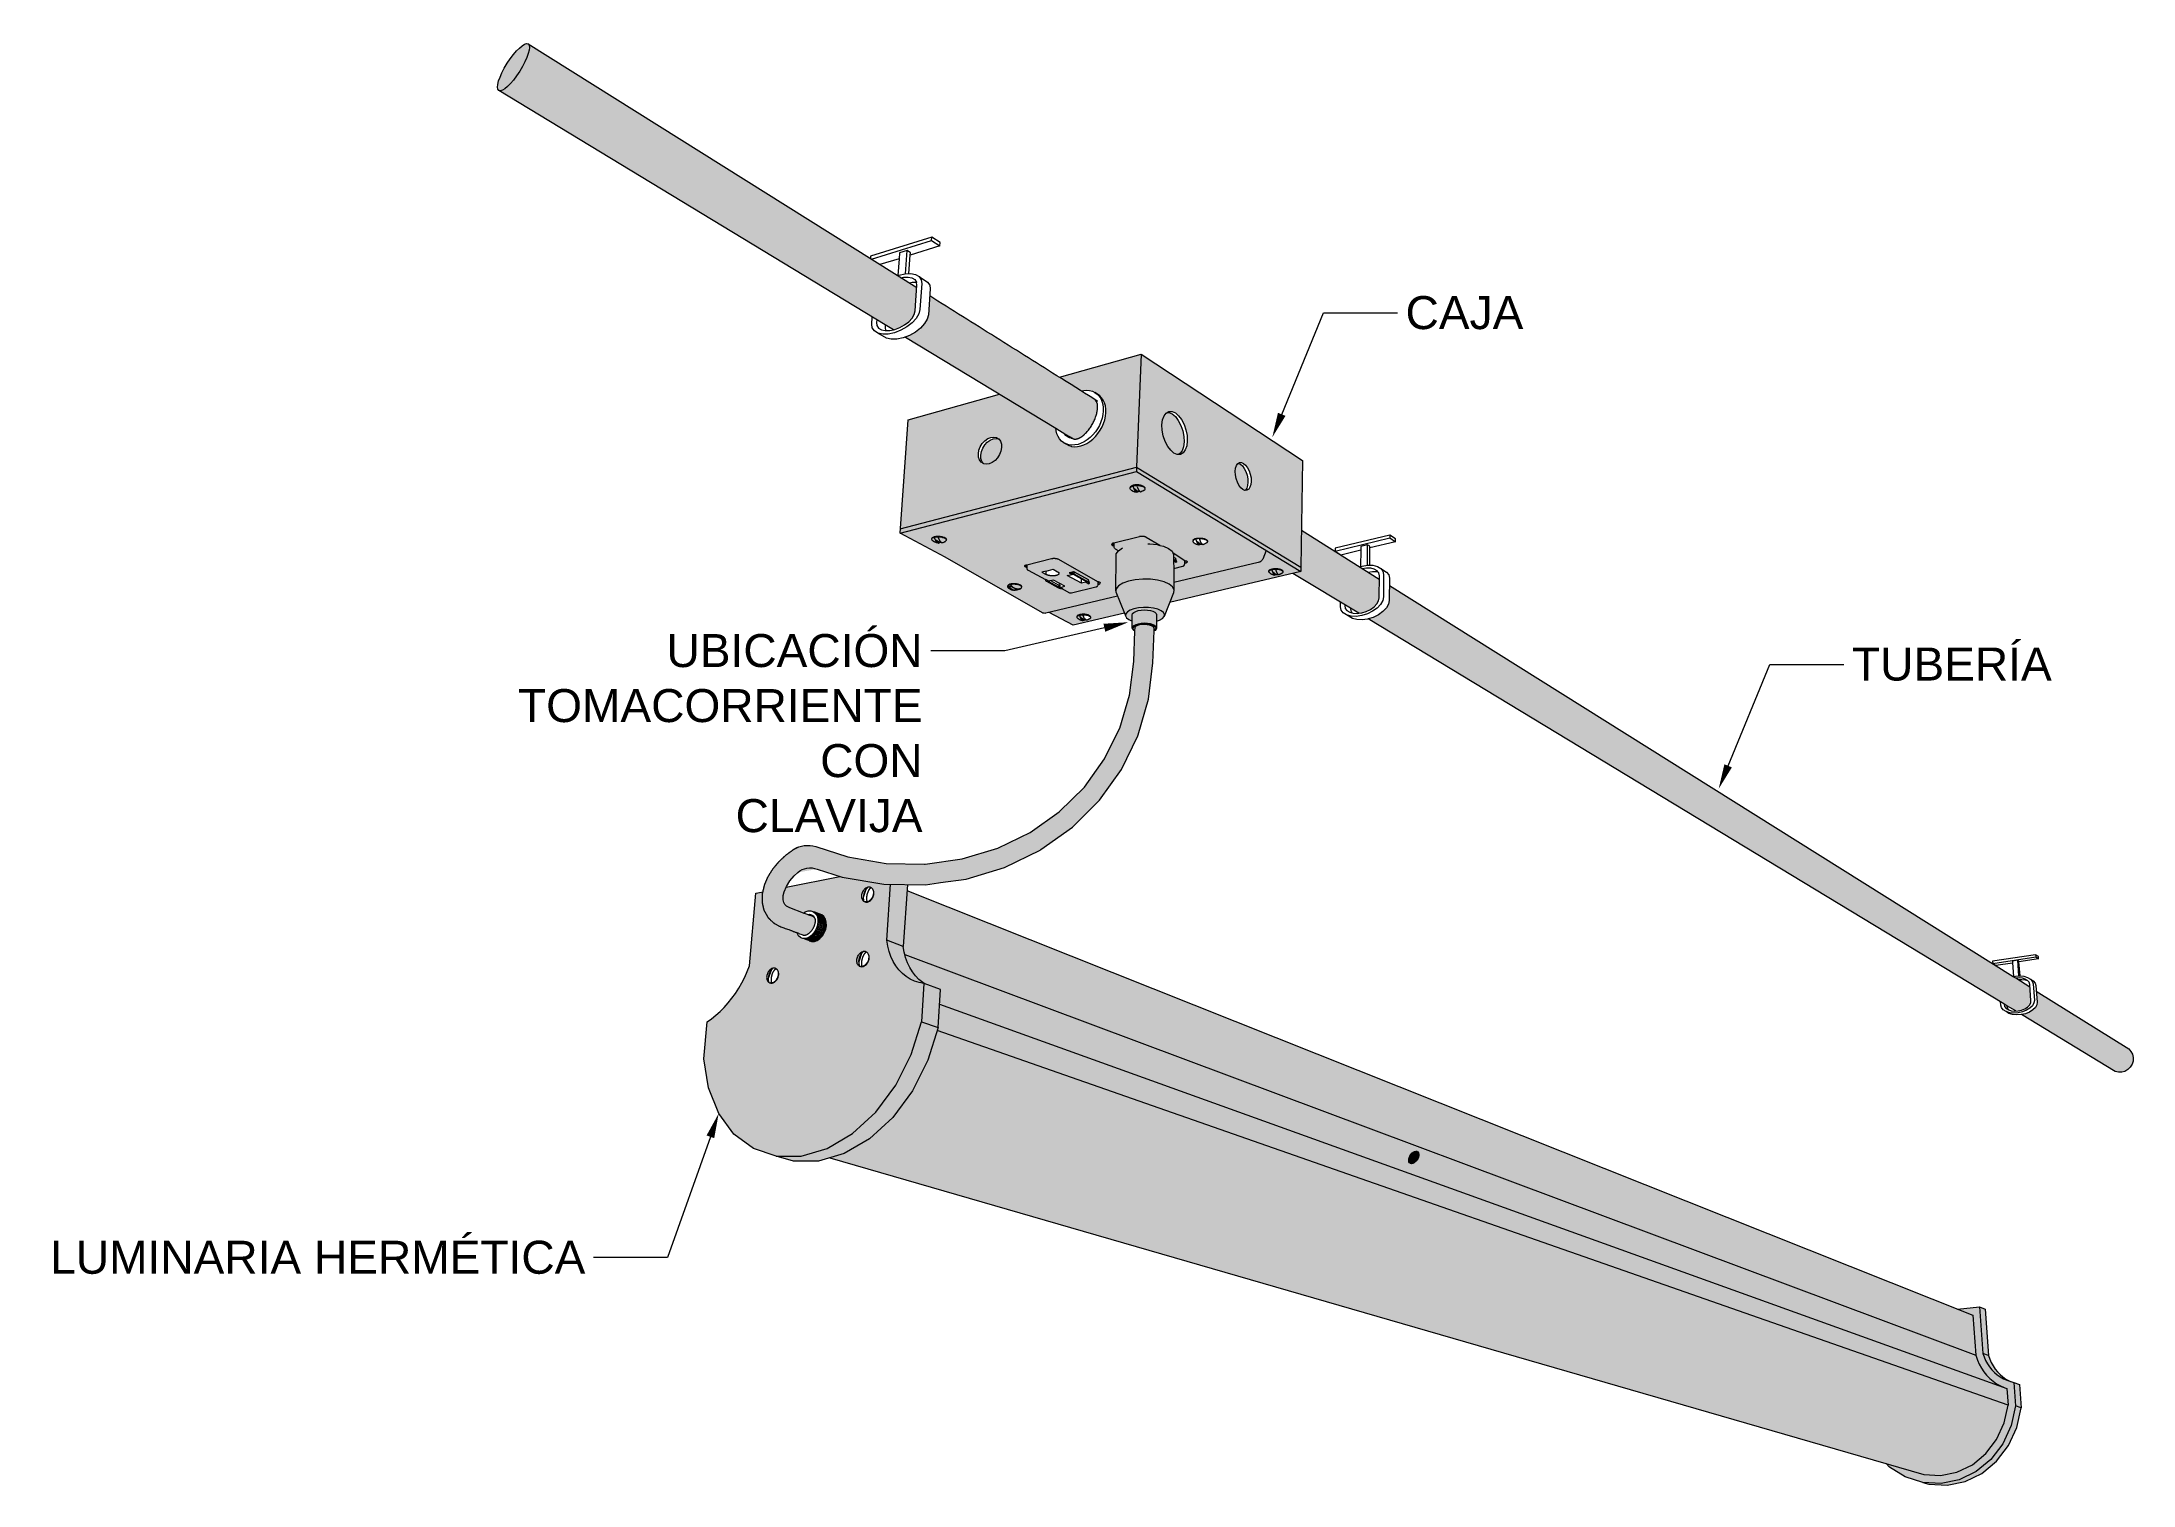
# Model space of a CAD drawing. Header units: millimetres. Extents: x -430 to 508, y 26 to 957.
# Drawn here: x 465.12 to 507.66, y 105.37 to 134.71 of the extents above; entities that cross this region are included whole.
import ezdxf
from ezdxf import colors
from ezdxf.entities.mleader import LeaderData, LeaderLine
from ezdxf.math import Vec2, Vec3

# ---------------------------------------------------------------- set-up
doc = ezdxf.new("R2010")
doc.units = ezdxf.units.MM
doc.styles.get("Standard").update_dxf_attribs({"font": 'arial.ttf'})

# ---------------------------------------------------------------- blocks, each defined once
blk = doc.blocks.new('LUMINARIA HERMETICA')
at = {"lineweight": 0, "true_color": 0x939598, "transparency": 33554559}
h = blk.add_hatch(color=252, dxfattribs=at)
h.dxf.hatch_style = 1
edge = h.paths.add_edge_path()
edge.add_ellipse((1035.3, -120.7), major_axis=(-31.2, -49.5), ratio=0.26984, start_angle=0.549, end_angle=180)
edge.add_ellipse((1035.3, -120.7), major_axis=(-31.2, -49.5), ratio=0.26984, start_angle=180, end_angle=360)
edge.add_line((1004.1, -170.2), (1004.3, -170.3))
at = {"lineweight": 0, "true_color": 0xc7c8ca, "transparency": 33554559}
h = blk.add_hatch(color=9, dxfattribs=at)
h.dxf.hatch_style = 1
edge = h.paths.add_edge_path()
edge.add_ellipse((1035.3, -120.7), major_axis=(-31.2, -49.5), ratio=0.26984, start_angle=0.549, end_angle=180, ccw=False)
edge.add_line((1005.9, -171.3), (1825.5, -667.9))
edge.add_line((1825.5, -667.9), (1842.7, -678.3))
edge.add_line((1842.7, -678.3), (1845.6, -677.7))
edge.add_line((1845.6, -677.7), (1856.3, -673.6))
edge.add_line((1856.3, -673.6), (1866.4, -667.9))
edge.add_line((1866.4, -667.9), (1875.3, -661))
edge.add_line((1875.3, -661), (1882.2, -653.4))
edge.add_line((1882.2, -653.4), (1886.8, -645.5))
edge.add_line((1886.8, -645.5), (1888.7, -638))
edge.add_line((1888.7, -638), (1892.3, -589))
edge.add_line((1892.3, -589), (1066.5, -71.3))
edge = h.paths.add_edge_path()
edge.add_spline(control_points=[(2195.3, -779), (2057.5, -692.7), (1919.8, -606.3)], knot_values=[3.393622, 3.393622, 3.393622, 4.181439, 4.181439, 4.181439], weights=[1, 1, 1], degree=2, periodic=0)
edge.add_line((1919.8, -606.3), (1917, -646.5))
edge.add_line((1917, -646.5), (1914.7, -655.5))
edge.add_line((1914.7, -655.5), (1909, -665.2))
edge.add_line((1909, -665.2), (1900.3, -674.8))
edge.add_line((1900.3, -674.8), (1889.3, -683.4))
edge.add_line((1889.3, -683.4), (1876.6, -690.5))
edge.add_line((1876.6, -690.5), (1868.2, -693.7))
edge.add_line((1868.2, -693.7), (2187.5, -887.2))
edge.add_line((2187.5, -887.2), (2209.4, -900.5))
edge.add_line((2209.4, -900.5), (2215.2, -904))
edge.add_line((2215.2, -904), (2218.4, -905.9))
edge.add_line((2218.4, -905.9), (2221.6, -907.8))
edge.add_line((2221.6, -907.8), (2223.6, -909.1))
edge.add_spline(control_points=[(2223.6, -909.1), (2234.5, -915), (2251.1, -898.2), (2268.4, -880.6), (2274.6, -856.2), (2280.8, -831.8), (2269.4, -825.5)], knot_values=[0.041557, 0.041557, 0.041557, 1.06048, 1.06048, 2.120959, 2.120959, 3.181439, 3.181439, 3.181439], weights=[0.98966, 0.868067, 1, 0.862686, 1, 0.862686, 1], degree=2, periodic=0)
edge.add_spline(control_points=[(2269.4, -825.5), (2255.5, -816.8), (2241.6, -808.1)], knot_values=[3.181439, 3.181439, 3.181439, 3.261149, 3.261149, 3.261149], weights=[1, 1, 1], degree=2, periodic=0)
edge.add_spline(control_points=[(2241.6, -808.1), (2218.4, -793.5), (2195.3, -779)], knot_values=[3.261149, 3.261149, 3.261149, 3.393622, 3.393622, 3.393622], weights=[1, 1, 1], degree=2, periodic=0)
h.paths.add_polyline_path([(2875.2, -1208.4), (2709.6, -1104.7), (2708.3, -1182.6), (2708.2, -1191.8), (2691.7, -1195.7), (2831.5, -1280.3), (2838, -1279.3), (2847.5, -1276.4), (2856.4, -1272), (2864.1, -1266.5), (2870, -1260.3), (2873.7, -1253.8), (2875, -1247.5)])
h.paths.add_polyline_path([(2896.6, -1221.8), (2896.4, -1253.4), (2894.9, -1260.9), (2890.3, -1269), (2882.9, -1276.8), (2873.3, -1283.6), (2862.2, -1289), (2851.5, -1292.4), (4202.5, -2110.1), (4208.7, -2113.8), (4227.4, -2125.1), (4232.5, -2124.8), (4239.9, -2123.1), (4246.7, -2120.4), (4252.4, -2116.8), (4256.7, -2112.5), (4259.3, -2107.9), (4259.9, -2103.3), (4257.6, -2074.3), (4227.5, -2055.4), (4222.3, -2052.2)])
h.paths.add_polyline_path([(4271.3, -2082.9), (4273.1, -2106.3), (4272.4, -2111.8), (4269.2, -2117.5), (4263.9, -2122.9), (4256.7, -2127.4), (4248.2, -2130.8), (4239.9, -2132.7), (4439.1, -2253.3), (4445.8, -2255.2), (4452.8, -2255.2), (4459.6, -2253.3), (4465.8, -2249.7), (4471, -2244.6), (4474.7, -2238.3), (4476.8, -2231.4), (4477.1, -2224.1), (4475.5, -2217.1), (4472.2, -2210.9), (4467.5, -2205.8)])
at = {"lineweight": 0, "true_color": 0x636466, "transparency": 33554559}
h = blk.add_hatch(color=251, dxfattribs=at)
h.dxf.hatch_style = 1
edge = h.paths.add_edge_path()
edge.add_line((2369, -730.2), (2195.3, -779))
edge.add_spline(control_points=[(2195.3, -779), (2218.4, -793.5), (2241.6, -808.1)], knot_values=[3.261149, 3.261149, 3.261149, 3.393622, 3.393622, 3.393622], weights=[1, 1, 1], degree=2, periodic=0)
edge.add_line((2241.6, -808.1), (2247, -806.9))
edge.add_line((2247, -806.9), (2253.5, -806.6))
edge.add_line((2253.5, -806.6), (2259.6, -807.2))
edge.add_line((2259.6, -807.2), (2265.4, -808.8))
edge.add_line((2265.4, -808.8), (2270.8, -811.4))
edge.add_line((2270.8, -811.4), (2276.3, -814.9))
edge.add_line((2276.3, -814.9), (2281, -818.4))
edge.add_line((2281, -818.4), (2285.2, -822.7))
edge.add_line((2285.2, -822.7), (2288.6, -827.8))
edge.add_line((2288.6, -827.8), (2291.2, -833.7))
edge.add_line((2291.2, -833.7), (2293.1, -840.1))
edge.add_line((2293.1, -840.1), (2294, -847))
edge.add_line((2294, -847), (2294.2, -854.3))
edge.add_line((2294.2, -854.3), (2293.4, -861.9))
edge.add_line((2293.4, -861.9), (2291.8, -869.5))
edge.add_line((2291.8, -869.5), (2289.3, -877.2))
edge.add_line((2289.3, -877.2), (2286, -884.6))
edge.add_line((2286, -884.6), (2282, -891.8))
edge.add_line((2282, -891.8), (2277.4, -898.6))
edge.add_line((2277.4, -898.6), (2272.1, -904.9))
edge.add_line((2272.1, -904.9), (2266.4, -910.6))
edge.add_line((2266.4, -910.6), (2260.3, -915.5))
edge.add_line((2260.3, -915.5), (2253.8, -919.6))
edge.add_line((2253.8, -919.6), (2247.2, -922.8))
edge.add_line((2247.2, -922.8), (2240.6, -925))
edge.add_line((2240.6, -925), (2234, -926.3))
edge.add_line((2234, -926.3), (2227.5, -926.6))
edge.add_line((2227.5, -926.6), (2221.4, -925.9))
edge.add_line((2221.4, -925.9), (2220.1, -925.5))
edge.add_line((2220.1, -925.5), (2215.6, -924.2))
edge.add_line((2215.6, -924.2), (2210.3, -921.5))
edge.add_line((2210.3, -921.5), (2204.7, -918.2))
edge.add_line((2204.7, -918.2), (2200, -914.6))
edge.add_line((2200, -914.6), (2195.9, -910.2))
edge.add_line((2195.9, -910.2), (2192.6, -905))
edge.add_line((2192.6, -905), (2190, -899.1))
edge.add_line((2190, -899.1), (2188.2, -892.7))
edge.add_line((2188.2, -892.7), (2187.5, -887.2))
edge.add_line((2187.5, -887.2), (2068, -814.8))
edge.add_line((2068, -814.8), (1874, -869.2))
edge.add_line((1874, -869.2), (1857.3, -1100.9))
edge.add_line((1857.3, -1100.9), (2359.5, -969.8))
edge.add_line((2359.5, -969.8), (2369, -730.2))
h.paths.add_polyline_path([(2072.5, -928.1), (2071.2, -935.7), (2068.3, -943.1), (2064.1, -950), (2058.7, -955.9), (2052.5, -960.3), (2046.1, -963), (2039.8, -963.8), (2034.8, -962.7), (2034, -962.6), (2029.2, -959.5), (2025.6, -954.7), (2023.6, -948.5), (2023.2, -941.5), (2024.5, -934), (2027.3, -926.6), (2031.6, -919.7), (2037, -913.9), (2043.1, -909.4), (2049.5, -906.7), (2055.8, -906), (2061.6, -907.1), (2066.2, -910.1), (2066.4, -910.2), (2070, -915), (2072.1, -921.1)], flags=16)
h.paths.add_polyline_path([(2369, -730.2), (2359.5, -969.8), (2708.3, -1182.6), (2712.1, -955.9)])
h.paths.add_polyline_path([(2438.9, -940), (2431.9, -934.2), (2425.5, -925.8), (2420.1, -915.4), (2416.1, -903.8), (2413.8, -891.8), (2413.2, -880.1), (2414.6, -869.6), (2417.7, -861.1), (2422.3, -855), (2428.2, -851.8), (2434.8, -851.8), (2441.9, -854.8), (2448.8, -860.7), (2455.1, -869.1), (2460.4, -879.4), (2464.4, -890.9), (2466.7, -902.8), (2467.2, -914.3), (2466, -924.8), (2463, -933.3), (2458.4, -939.5), (2452.6, -942.8), (2445.9, -943)], flags=16)
h.paths.add_polyline_path([(2569.8, -972), (2571.7, -966.4), (2574.5, -962.4), (2575.5, -961.9), (2578.2, -960.2), (2582.3, -960.1), (2586.8, -962), (2591.1, -965.7), (2595.1, -971.1), (2598.5, -977.7), (2601.1, -985.1), (2602.6, -992.9), (2603, -1000.4), (2602.2, -1007.2), (2600.4, -1012.8), (2597.6, -1016.9), (2594, -1019.1), (2589.6, -1019.3), (2589.6, -1019.3), (2585.4, -1017.5), (2581, -1013.8), (2576.9, -1008.4), (2573.5, -1001.7), (2571.7, -996.5), (2571, -994.2), (2569.4, -986.4), (2569, -978.9)], flags=16)
h.paths.add_polyline_path([(2359.1, -979.5), (1856.7, -1110.3), (1953, -1161.5), (2159.5, -1279.4), (2160.5, -1279.9), (2161.7, -1280.2), (2163, -1280.4), (2164.3, -1280.5), (2165.6, -1280.4), (2166.7, -1280.3), (2319, -1243.8), (2315.4, -1234.7), (2315.6, -1232.5), (2315.8, -1160.4), (2316.2, -1153.8), (2320.8, -1147.6), (2314.5, -1144), (2313.3, -1143.2), (2312.3, -1142), (2311.8, -1140.6), (2311.7, -1139.4), (2311.7, -1138.5), (2308.2, -1136.5), (2307.5, -1136), (2306.9, -1135.3), (2306.6, -1134.5), (2306.7, -1133.8), (2306.8, -1133.5), (2307, -1133.2), (2307.6, -1132.7), (2308.2, -1132.2), (2308.9, -1131.9), (2309.6, -1131.6), (2310.3, -1131.4), (2310.8, -1131.2), (2365.7, -1117.6), (2366.5, -1117.4), (2367.3, -1117.3), (2368.1, -1117.2), (2368.9, -1117.1), (2369.7, -1117.1), (2370.5, -1117.1), (2371.3, -1117.1), (2372.1, -1117.1), (2372.9, -1117.2), (2373.7, -1117.3), (2374.5, -1117.4), (2375.3, -1117.5), (2376.1, -1117.7), (2376.9, -1117.9), (2377.7, -1118.1), (2378.5, -1118.4), (2379.3, -1118.8), (2379.7, -1119), (2409.1, -1136.2), (2416.4, -1138), (2427.3, -1142.9), (2434.7, -1148.7), (2436.5, -1152.2), (2462.7, -1169.6), (2462.8, -1169.5), (2463, -1169.5), (2463.1, -1169.5), (2463.2, -1169.4), (2463.3, -1169.4), (2463.5, -1169.4), (2463.6, -1169.3), (2463.7, -1169.3), (2463.8, -1169.3), (2463.9, -1169.2), (2464, -1169.2), (2464.2, -1169.1), (2464.3, -1169.1), (2464.4, -1169), (2464.5, -1169), (2464.6, -1169), (2464.7, -1168.9), (2464.8, -1168.9), (2464.9, -1168.8), (2465, -1168.8), (2465.7, -1169.2), (2466.4, -1169.8), (2466.8, -1170.5), (2467, -1171.2), (2466.7, -1171.9), (2466.3, -1172.5), (2465.7, -1173), (2465, -1173.4), (2464.3, -1173.7), (2463.6, -1173.9), (2462.5, -1174.3), (2462.5, -1174.2), (2461.6, -1174.5), (2461.6, -1175.7), (2461.3, -1177.2), (2460.8, -1178.3), (2460.5, -1178.7), (2459.7, -1179.5), (2459.2, -1179.8), (2458.2, -1180.3), (2438.3, -1185.2), (2438.5, -1215.2), (2617.8, -1172.4), (2619.6, -1171.9), (2621, -1171.5), (2622.9, -1170.4), (2624.1, -1169.6), (2625.8, -1168), (2626.5, -1167), (2627.7, -1165.1), (2634.7, -1147.1)])
h.paths.add_polyline_path([(2307, -1133.3), (2306.9, -1133.4), (2307, -1133.3)], flags=17)
h.paths.add_polyline_path([(2366.2, -1021.3), (2366.2, -1021.4), (2366.2, -1021.3)], flags=16)
h.paths.add_polyline_path([(2367.3, -1022), (2366.9, -1021.8), (2367.1, -1021.8), (2367, -1021.8), (2367.1, -1021.9), (2367.2, -1021.9), (2367.2, -1021.9), (2367.6, -1022.1), (2367.7, -1022.1), (2367.8, -1022.1), (2367.8, -1022.1), (2367.9, -1022.1), (2368, -1022.1), (2368.2, -1022.1), (2368.2, -1022.1), (2368.2, -1022.1), (2368.3, -1022.1), (2368.4, -1022.1), (2368.4, -1022.1), (2368.6, -1022.1), (2369, -1022.1), (2369.3, -1022), (2369.2, -1022), (2369.1, -1022), (2369.1, -1022), (2368.7, -1022.1), (2368, -1022.1)], flags=16)
h.paths.add_polyline_path([(2361.9, -1008.9), (2359.8, -1008.9), (2359.9, -1009.1), (2360, -1009.1)], flags=16)
h.paths.add_polyline_path([(2357.6, -1021.6), (2357.6, -1021.6), (2357.7, -1021.6)], flags=16)
h.paths.add_polyline_path([(2346.4, -1017.2), (2345.8, -1016.4), (2345.5, -1015.5), (2345.4, -1014.7), (2345.5, -1014.3), (2345.5, -1014), (2345.6, -1013.8), (2345.5, -1014.2), (2345.5, -1014.3), (2345.4, -1014.7), (2345.5, -1015.5), (2345.8, -1016.4), (2346.4, -1017.2), (2347.3, -1018), (2347.4, -1018.1), (2347.5, -1018.2), (2347.6, -1018.2), (2347.7, -1018.3), (2347.8, -1018.4), (2347.9, -1018.5), (2348.1, -1018.6), (2348.2, -1018.6), (2348.3, -1018.7), (2348.4, -1018.7), (2348.8, -1018.9), (2349, -1019.1), (2349.2, -1019.4), (2349.3, -1019.4), (2349.4, -1019.5), (2349.5, -1019.6), (2349.6, -1019.6), (2349.7, -1019.7), (2349.8, -1019.8), (2349.9, -1019.8), (2350.1, -1019.9), (2350.2, -1020), (2350.3, -1020), (2350.4, -1020.1), (2351.6, -1020.7), (2351.7, -1020.8), (2351.8, -1020.8), (2351.9, -1020.9), (2352, -1020.9), (2352.1, -1021), (2352.2, -1021), (2352.3, -1021.1), (2353.6, -1021.6), (2353.7, -1021.6), (2353.8, -1021.6), (2353.9, -1021.7), (2353.9, -1021.7), (2354, -1021.7), (2354.1, -1021.8), (2354.6, -1021.9), (2354.6, -1021.9), (2355.2, -1022.1), (2355.3, -1022.2), (2355.4, -1022.2), (2355.5, -1022.2), (2355.6, -1022.2), (2355.6, -1022.3), (2356.2, -1022.3), (2356.3, -1022.3), (2356.4, -1022.4), (2356.5, -1022.4), (2356.5, -1022.5), (2356.9, -1022.6), (2356.9, -1022.6), (2357, -1022.6), (2357, -1022.6), (2358.3, -1022.8), (2359.6, -1023), (2359.7, -1022.9), (2359, -1022.6), (2358.7, -1022.5), (2358.8, -1022.5), (2358.9, -1022.5), (2359, -1022.6), (2359, -1022.6), (2359.1, -1022.7), (2359.3, -1022.8), (2359.4, -1022.8), (2359.4, -1022.8), (2359.5, -1022.8), (2359.6, -1022.9), (2359.6, -1022.9), (2359.9, -1023), (2360, -1023), (2360.1, -1023), (2360.1, -1023), (2360.2, -1023), (2360.3, -1023), (2360.4, -1023.1), (2360.4, -1023.1), (2360.5, -1023.1), (2360.6, -1023.1), (2360.6, -1023.1), (2360.7, -1023.1), (2361, -1023.1), (2361.3, -1023), (2360.9, -1023.1), (2360.5, -1023.1), (2360.4, -1023.1), (2360.4, -1023.1), (2360, -1023), (2359.9, -1023), (2359.7, -1023), (2359.6, -1023), (2358.3, -1022.8), (2356.7, -1022.5), (2356.2, -1022.3), (2355.5, -1022.2), (2354.5, -1021.8), (2354.1, -1021.8), (2353.6, -1021.6), (2352, -1020.9), (2351.6, -1020.7), (2350.1, -1019.9), (2349.5, -1019.6), (2348.9, -1019.2), (2348.4, -1018.7), (2348.3, -1018.7), (2347.7, -1018.3), (2347.3, -1018)], flags=16)
h.paths.add_polyline_path([(2353.7, -1014.9), (2353.7, -1015.1), (2353.9, -1015.3)], flags=16)
h.paths.add_polyline_path([(2355.3, -1018.4), (2355.3, -1018.4), (2355.1, -1018), (2355.1, -1017.8), (2354.9, -1017.4), (2354.8, -1017.3), (2354.6, -1017.2), (2354.7, -1017.1), (2354.5, -1016.8), (2354.6, -1016.9), (2354.8, -1017.3), (2354.9, -1017.5), (2354.9, -1017.5), (2354.9, -1017.6), (2355, -1017.7), (2355.1, -1017.8), (2355.1, -1018), (2355.2, -1018.1), (2355.3, -1018.2), (2355.3, -1018.4), (2355.4, -1018.5), (2355.5, -1018.6), (2355.6, -1018.7), (2355.6, -1018.9), (2355.7, -1019), (2355.8, -1019.1), (2355.9, -1019.3), (2356, -1019.4), (2356.1, -1019.6), (2356.2, -1019.8), (2356.4, -1020), (2356.1, -1019.6), (2355.7, -1018.9), (2355.4, -1018.5)], flags=16)
h.paths.add_polyline_path([(2352.3, -1010.8), (2352.4, -1010.9), (2352.4, -1011.1), (2352.5, -1011.2), (2352.5, -1011.4), (2352.6, -1011.5), (2352.6, -1011.7), (2352.7, -1012.1), (2352.8, -1012.3), (2352.7, -1011.8), (2352.4, -1011.1)], flags=16)
h.paths.add_polyline_path([(2361.8, -1022.8), (2361.8, -1022.7), (2362.1, -1022.6), (2362.4, -1022.4), (2362.1, -1022.6)], flags=16)
h.paths.add_polyline_path([(2362.5, -1016.3), (2362.3, -1015.9), (2362.2, -1015.8), (2362.2, -1015.6), (2362.1, -1015.5), (2362.1, -1015.4), (2361.7, -1014.6), (2361.5, -1014.1), (2361.5, -1013.9), (2361.3, -1013.6), (2361.3, -1013.4), (2361.2, -1013.3), (2361.2, -1013.1), (2361, -1012.7), (2361, -1012.6), (2360.9, -1012.6), (2360.9, -1012.4), (2360.7, -1012), (2360.5, -1011.2), (2360.4, -1011), (2360.5, -1011.1), (2360.5, -1011.4), (2360.6, -1011.7), (2360.7, -1011.8), (2360.7, -1012), (2360.8, -1012.1), (2360.8, -1012.3), (2361, -1012.6), (2361, -1012.7), (2361, -1012.7), (2361, -1012.8), (2361.1, -1013), (2361.2, -1013.1), (2361.2, -1013.3), (2361.3, -1013.4), (2361.3, -1013.6), (2361.4, -1013.7), (2361.4, -1013.8), (2361.5, -1014), (2361.6, -1014), (2361.5, -1014.1), (2361.6, -1014.3), (2361.6, -1014.4), (2361.7, -1014.5), (2361.8, -1014.7), (2361.8, -1014.8), (2361.9, -1014.9), (2361.9, -1015.1), (2362, -1015.2), (2362.2, -1015.6), (2362.2, -1015.6), (2362.2, -1015.8), (2362.3, -1015.9), (2362.3, -1016), (2362.4, -1016.1), (2362.6, -1016.3), (2362.6, -1016.4), (2362.6, -1016.5), (2362.7, -1016.7), (2362.7, -1016.8), (2362.8, -1016.9), (2362.9, -1017.1), (2362.9, -1017.2), (2363, -1017.3), (2363.1, -1017.4), (2363.2, -1017.5), (2363.2, -1017.6), (2363.2, -1017.7), (2363.3, -1017.8), (2363.4, -1018), (2363.5, -1018.1), (2363.9, -1018.4), (2364, -1018.9), (2364.1, -1019.1), (2364.2, -1019.2), (2364.3, -1019.4), (2364.5, -1019.5), (2364.5, -1019.6), (2364.7, -1019.7), (2364.7, -1019.9), (2364.9, -1020), (2364.7, -1019.9), (2364.7, -1019.7), (2364.5, -1019.6), (2364.2, -1019.2), (2363.9, -1018.8), (2363.6, -1018.3), (2363.1, -1017.6), (2362.8, -1016.9)], flags=16)
h.paths.add_polyline_path([(2369, -1022), (2369.1, -1022), (2369.3, -1022), (2369.4, -1021.9), (2369.5, -1021.9), (2369.6, -1021.9), (2369.7, -1021.8), (2369.8, -1021.8), (2369.9, -1021.8), (2370, -1021.7), (2370.1, -1021.7), (2371.3, -1021.2), (2371.4, -1021.2), (2371.5, -1021.1), (2371.6, -1021.1), (2371.7, -1021), (2371.8, -1021), (2372, -1020.9), (2372.1, -1020.9), (2372.2, -1020.8), (2372.3, -1020.7), (2372.4, -1020.7), (2373.5, -1020.1), (2373.6, -1020), (2373.7, -1020), (2373.9, -1019.9), (2374, -1019.8), (2374.1, -1019.8), (2374.2, -1019.7), (2374.3, -1019.6), (2374.4, -1019.6), (2374.5, -1019.5), (2374.7, -1019.4), (2374.8, -1019.3), (2374.9, -1019.3), (2374.5, -1019.5), (2373.8, -1019.9), (2372.1, -1020.9), (2371.5, -1021.1), (2370.1, -1021.7), (2370, -1021.7), (2369.9, -1021.8), (2369.8, -1021.8), (2369.7, -1021.8), (2369.3, -1022), (2369.3, -1022)], flags=16)
h.paths.add_polyline_path([(2166.4, -1209.8), (2166.4, -1209.7), (2166.4, -1210)], flags=16)
h.paths.add_polyline_path([(2278.2, -1214.3), (2278.3, -1214.3), (2278.5, -1214.2), (2278.6, -1214.2), (2278.7, -1214.2), (2278.8, -1214.1), (2278.9, -1214.1), (2279.1, -1214.1), (2279.2, -1214), (2279.3, -1214), (2279.4, -1214), (2279.5, -1213.9), (2279.6, -1213.9), (2279.7, -1213.8), (2279.8, -1213.8), (2279.9, -1213.8), (2280, -1213.7), (2280.2, -1213.7), (2280.8, -1214.1), (2281.4, -1214.6), (2281.7, -1214.9), (2281.9, -1215.2), (2282, -1215.6), (2282.1, -1215.6), (2282.2, -1216), (2281.9, -1216.7), (2281.5, -1217.3), (2280.9, -1217.7), (2280.3, -1218.1), (2279.6, -1218.4), (2278.9, -1218.7), (2278.3, -1218.8), (2276.9, -1219.2), (2276.8, -1220.2), (2276.8, -1220.7), (2276.6, -1221.9), (2275.9, -1223.1), (2274.9, -1224.2), (2274.4, -1224.5), (2273.5, -1225), (2220.6, -1237.8), (2219.4, -1237.9), (2218.1, -1237.7), (2217.4, -1237.4), (2201.1, -1228.5), (2200.5, -1228.4), (2199.6, -1228.3), (2198.7, -1228.1), (2197.8, -1228), (2197, -1227.8), (2196.2, -1227.6), (2195.4, -1227.3), (2194.7, -1227.1), (2193.9, -1226.8), (2193.2, -1226.4), (2168.7, -1213.1), (2168.1, -1212.8), (2167.4, -1212.3), (2166.8, -1211.7), (2166.7, -1211.4), (2166.8, -1211.6), (2166.9, -1211.7), (2167.1, -1211.9), (2167.3, -1212.1), (2167.4, -1212.3), (2167.6, -1212.4), (2167.9, -1212.6), (2168.1, -1212.8), (2168.3, -1212.9), (2168.6, -1213.1), (2168.9, -1213.2), (2193, -1226.3), (2193.3, -1226.5), (2193.6, -1226.6), (2193.9, -1226.7), (2194.2, -1226.9), (2194.5, -1227), (2194.9, -1227.2), (2195.2, -1227.3), (2195.6, -1227.4), (2196, -1227.5), (2196.4, -1227.6), (2196.8, -1227.7), (2197.2, -1227.8), (2197.6, -1227.9), (2198, -1228), (2198.5, -1228.1), (2198.9, -1228.2), (2199.3, -1228.2), (2199.8, -1228.3), (2200.2, -1228.4), (2200.7, -1228.4), (2201.1, -1228.5), (2201.6, -1228.5), (2202.1, -1228.5), (2202.9, -1228.5), (2197, -1225.3), (2195, -1225.8), (2170.9, -1212.7), (2171.7, -1212.5), (2172.9, -1212.2), (2166.8, -1208.9), (2166.7, -1209.1), (2166.6, -1209.2), (2166.6, -1209.3), (2166.5, -1209.3), (2166.5, -1209.4), (2166.4, -1209.7), (2166.3, -1209.6), (2166.4, -1209.5), (2166.4, -1209.4), (2166.8, -1208.9), (2172.9, -1212.2), (2183, -1209.8), (2207.1, -1222.9), (2197, -1225.3), (2203, -1228.6), (2202.5, -1228.5), (2202.1, -1228.5), (2201.4, -1228.5), (2201.1, -1228.5), (2217.4, -1237.4), (2217.9, -1237.6), (2218.4, -1237.7), (2219.1, -1237.8), (2219.2, -1237.8), (2219.6, -1237.8), (2219.7, -1237.8), (2220.3, -1237.8), (2220.9, -1237.7), (2273.1, -1225.1), (2273.6, -1224.9), (2274.4, -1224.5), (2274.9, -1224.2), (2275.7, -1223.4), (2276, -1223), (2276.6, -1221.9), (2276.8, -1220.7), (2276.8, -1220.2), (2276.9, -1219.2), (2277.1, -1213.7), (2193.1, -1165.4), (2193, -1165.4), (2192.9, -1165.3), (2192.8, -1165.3), (2192.7, -1165.2), (2192.6, -1165.2), (2192.5, -1165.1), (2192.4, -1165.1), (2192.3, -1165), (2192.2, -1165), (2192.1, -1164.9), (2191.9, -1164.9), (2191.8, -1164.8), (2191.7, -1164.8), (2191.6, -1164.7), (2191.5, -1164.7), (2191.3, -1164.6), (2191.2, -1164.6), (2191.1, -1164.6), (2191, -1164.5), (2190.8, -1164.5), (2190.7, -1164.4), (2190.6, -1164.4), (2190.4, -1164.4), (2190.3, -1164.3), (2190.2, -1164.3), (2190, -1164.2), (2189.9, -1164.2), (2189.7, -1164.2), (2189.6, -1164.1), (2189.5, -1164.1), (2189.3, -1164.1), (2189.2, -1164), (2189, -1164), (2188.9, -1164), (2188.7, -1164), (2188.6, -1163.9), (2188.4, -1163.9), (2188.3, -1163.9), (2188.1, -1163.8), (2188, -1163.8), (2187.8, -1163.8), (2187.7, -1163.8), (2187.5, -1163.7), (2187.3, -1163.7), (2187.2, -1163.7), (2187, -1163.7), (2186.9, -1163.7), (2186.7, -1163.7), (2186.6, -1163.6), (2186.4, -1163.6), (2186.2, -1163.6), (2186.1, -1163.6), (2185.9, -1163.6), (2185.8, -1163.6), (2185.6, -1163.6), (2185.4, -1163.5), (2185.3, -1163.5), (2185.1, -1163.5), (2185, -1163.5), (2184.8, -1163.5), (2184.6, -1163.5), (2184.5, -1163.5), (2184.3, -1163.5), (2184.2, -1163.5), (2184, -1163.5), (2183.8, -1163.5), (2183.7, -1163.5), (2183.5, -1163.5), (2183.4, -1163.5), (2183.2, -1163.5), (2183.1, -1163.5), (2182.9, -1163.5), (2182.7, -1163.5), (2182.6, -1163.5), (2182.4, -1163.5), (2182.3, -1163.6), (2182.1, -1163.6), (2182, -1163.6), (2181.8, -1163.6), (2181.7, -1163.6), (2181.5, -1163.6), (2181.4, -1163.6), (2181.2, -1163.6), (2181.1, -1163.7), (2180.9, -1163.7), (2180.8, -1163.7), (2180.6, -1163.7), (2180.5, -1163.7), (2180.3, -1163.8), (2180.2, -1163.8), (2180, -1163.8), (2179.9, -1163.8), (2179.8, -1163.9), (2179.6, -1163.9), (2179.5, -1163.9), (2179.4, -1163.9), (2179.2, -1164), (2179.1, -1164), (2179, -1164), (2178.8, -1164.1), (2126, -1177.2), (2125.9, -1177.2), (2125.8, -1177.3), (2125.6, -1177.3), (2125.5, -1177.3), (2125.4, -1177.4), (2125.3, -1177.4), (2125.2, -1177.4), (2125.1, -1177.5), (2124.9, -1177.5), (2124.8, -1177.6), (2124.7, -1177.6), (2124.6, -1177.6), (2124.5, -1177.7), (2124.4, -1177.7), (2124.3, -1177.7), (2124.1, -1182.6), (2123.4, -1182.2), (2122.8, -1181.7), (2122.5, -1181.4), (2122.5, -1181.3), (2122.4, -1181.3), (2122.4, -1181.2), (2122.1, -1180.8), (2122, -1180.1), (2122.1, -1179.4), (2122.6, -1178.9), (2123.1, -1178.4), (2123.7, -1178), (2124.4, -1177.7), (2125.1, -1177.5), (2125.7, -1177.3), (2179.2, -1164), (2180, -1163.8), (2180.8, -1163.7), (2181.5, -1163.6), (2182.3, -1163.6), (2183.1, -1163.5), (2183.8, -1163.5), (2184.6, -1163.5), (2185.4, -1163.5), (2186.2, -1163.6), (2187, -1163.7), (2187.8, -1163.8), (2188.6, -1163.9), (2189.3, -1164.1), (2190.1, -1164.3), (2190.9, -1164.5), (2191.7, -1164.8), (2192.3, -1165), (2193, -1165.3)], flags=16)
h.paths.add_polyline_path([(2226.7, -1192.1), (2226.5, -1192), (2226.5, -1192)], flags=16)
h.paths.add_polyline_path([(2226.4, -1196.7), (2226.1, -1196.6), (2225.8, -1196.4), (2225.5, -1196.3), (2225.2, -1196.1), (2224.9, -1196), (2224.5, -1195.9), (2224.2, -1195.7), (2223.8, -1195.6), (2223.4, -1195.5), (2223, -1195.4), (2222.6, -1195.3), (2222.5, -1195.3), (2222.2, -1195.2), (2221.8, -1195.1), (2221.3, -1195), (2220.9, -1194.9), (2220.5, -1194.8), (2220, -1194.8), (2219.6, -1194.7), (2219.1, -1194.6), (2218.7, -1194.6), (2218.2, -1194.5), (2217.7, -1194.5), (2217.3, -1194.5), (2216.8, -1194.4), (2216.3, -1194.4), (2222.4, -1197.7), (2224.4, -1197.2), (2253.9, -1213.5), (2254.4, -1213.8), (2252.3, -1214.2), (2258.3, -1217.5), (2258.4, -1217.4), (2258.5, -1217.2), (2258.6, -1217), (2258.7, -1216.9), (2258.7, -1216.7), (2258.8, -1216.5), (2258.8, -1216.3), (2258.8, -1216.2), (2258.8, -1215.8), (2258.7, -1215.4), (2258.6, -1215.3), (2258.5, -1215.1), (2258.4, -1214.9), (2258.1, -1214.6), (2258, -1214.4), (2258.4, -1214.8), (2258.7, -1215.4), (2258.9, -1215.5), (2258.9, -1215.1), (2258.8, -1214.7), (2258.8, -1214.4), (2258.7, -1214), (2258.7, -1213.6), (2258.6, -1213.2), (2258.5, -1212.9), (2258.5, -1212.8), (2258.3, -1212.4), (2258.2, -1212), (2258.1, -1211.5), (2257.9, -1211.1), (2257.7, -1210.6), (2257.3, -1209.6), (2257, -1208.9), (2256.7, -1208.7), (2256.9, -1208.8), (2257, -1208.9), (2257.3, -1209.6), (2257.7, -1210.6), (2258, -1211.3), (2258.2, -1212), (2258.3, -1212.4), (2258.5, -1213), (2258.7, -1213.6), (2258.8, -1214.4), (2258.9, -1214.9), (2258.9, -1215.6), (2258.8, -1215.8), (2258.8, -1216.6), (2258.5, -1217.2), (2258.3, -1217.5), (2252.3, -1214.2), (2242.2, -1216.7), (2212.2, -1200.2), (2222.4, -1197.7), (2216.3, -1194.4), (2217, -1194.4), (2218.1, -1194.4), (2218.9, -1194.2), (2219.9, -1194.1), (2220.8, -1193.9), (2221.4, -1193.8), (2221.8, -1193.7), (2222.6, -1193.4), (2222.6, -1193.4), (2222.9, -1193.3), (2223.5, -1193.2), (2224.2, -1192.9), (2224.7, -1192.8), (2224.8, -1192.7), (2225, -1192.8), (2225, -1193), (2224.7, -1192.8), (2224.3, -1192.9), (2223.9, -1193), (2223.5, -1193.2), (2223.1, -1193.3), (2222.7, -1193.4), (2222.6, -1193.4), (2222.5, -1195.3), (2223.2, -1195.4), (2224, -1195.7), (2224.7, -1195.9), (2225.5, -1196.3), (2226.4, -1196.7)], flags=16)
h.paths.add_polyline_path([(2225.4, -1193), (2226, -1193.3), (2226, -1193.5), (2225.3, -1193.2)], flags=0)
h.paths.add_polyline_path([(2189.2, -1199.8), (2188.5, -1200), (2187.7, -1200.2), (2186.9, -1200.4), (2186.1, -1200.5), (2185.2, -1200.6), (2184.3, -1200.7), (2183.4, -1200.8), (2182.5, -1200.8), (2181.5, -1200.9), (2180.6, -1200.9), (2179.6, -1200.8), (2178.7, -1200.8), (2177.7, -1200.7), (2176.8, -1200.6), (2175.8, -1200.5), (2174.9, -1200.4), (2174, -1200.2), (2173.1, -1200.1), (2172.3, -1199.9), (2171.4, -1199.7), (2170.7, -1199.4), (2169.9, -1199.2), (2169.2, -1198.9), (2168.1, -1198.5), (2167.2, -1198), (2158.1, -1193), (2167.6, -1190.7), (2182.4, -1187), (2191.6, -1192.1), (2192.4, -1192.5), (2193.3, -1193.2), (2193.9, -1193.9), (2194.4, -1194.6), (2194.6, -1195.4), (2194.6, -1196.1), (2194.3, -1196.8), (2193.8, -1197.5), (2193, -1198.1), (2192.1, -1198.7), (2190.9, -1199.3), (2189.9, -1199.6)], flags=16)
h.paths.add_polyline_path([(2122.2, -1179.3), (2122.2, -1179.4), (2122.1, -1179.5), (2122.1, -1179.6), (2122.1, -1179.7), (2122.1, -1179.7), (2122.1, -1179.6), (2122.1, -1179.5), (2122.2, -1179.5), (2122.2, -1179.4), (2122.2, -1179.4)], flags=0)
h.paths.add_polyline_path([(2509.9, -1127.4), (2509.9, -1127.8), (2509.8, -1127.9), (2509.9, -1128.4), (2509.6, -1129.2), (2509.1, -1130), (2508.2, -1130.8), (2507.9, -1131.1), (2507.4, -1131.4), (2507.1, -1131.5), (2507, -1131.7), (2506.4, -1132), (2505.8, -1132.4), (2504.2, -1133.2), (2503.7, -1133.4), (2503.6, -1133.4), (2503.5, -1133.4), (2503.4, -1133.4), (2502.7, -1133.7), (2502, -1134), (2501.5, -1134.1), (2501.4, -1134.2), (2501, -1134.2), (2500.3, -1134.1), (2499.6, -1133.8), (2499.1, -1133.5), (2499.1, -1133.5), (2499.1, -1133.5), (2499.1, -1133.5), (2497.7, -1133.7), (2495.7, -1133.8), (2495.4, -1134.1), (2495.5, -1134), (2495.5, -1134), (2495.6, -1133.9), (2495.6, -1133.9), (2495.7, -1133.8), (2487.3, -1127.5), (2487.4, -1127.7), (2487.4, -1127.9), (2487.5, -1128.1), (2487.6, -1128.2), (2487.6, -1128.3), (2487.7, -1128.5), (2487.7, -1128.6), (2487.8, -1128.7), (2487.8, -1128.9), (2487.9, -1129), (2487.9, -1129.1), (2488, -1129.2), (2488.1, -1129.4), (2488.1, -1129.5), (2488.2, -1129.6), (2488.2, -1129.8), (2488.3, -1129.8), (2488.4, -1130), (2488.4, -1130.1), (2488.5, -1130.2), (2488.5, -1130.3), (2488.6, -1130.5), (2488.7, -1130.6), (2488.7, -1130.7), (2488.8, -1130.8), (2488.9, -1131), (2488.9, -1131.1), (2489, -1131.2), (2489.1, -1131.3), (2489.2, -1131.4), (2489.2, -1131.6), (2489.3, -1131.7), (2489.4, -1131.8), (2489.5, -1132), (2489.6, -1132.1), (2489.7, -1132.3), (2489.8, -1132.4), (2489.9, -1132.6), (2490.1, -1132.8), (2490.4, -1133.2), (2490.4, -1133.4), (2490.7, -1133.6), (2490.8, -1133.7), (2490.8, -1133.8), (2491, -1133.9), (2491, -1133.9), (2491.2, -1134), (2491.2, -1134), (2491.3, -1134.1), (2491.4, -1134.2), (2491.7, -1134.4), (2491.7, -1134.4), (2492, -1134.6), (2492.1, -1134.7), (2492.1, -1134.7), (2492.2, -1134.7), (2492.2, -1134.7), (2492.4, -1134.8), (2492.4, -1134.8), (2492.5, -1134.9), (2492.6, -1134.9), (2492.6, -1134.9), (2492.7, -1134.9), (2492.9, -1135), (2493, -1135), (2493.1, -1135), (2493, -1135), (2492.7, -1135), (2492.7, -1135), (2492.6, -1134.9), (2492.4, -1134.8), (2492, -1134.7), (2491.5, -1134.9), (2490.3, -1134.6), (2489.9, -1134.6), (2489.3, -1134.3), (2488.8, -1134.3), (2487.4, -1133.9), (2487, -1133.7), (2486.4, -1133.4), (2485.6, -1133.2), (2484.9, -1132.8), (2484.6, -1132.6), (2483.7, -1132.2), (2483, -1131.8), (2482.6, -1131.5), (2481.4, -1130.7), (2480.8, -1130.2), (2479.9, -1129.4), (2479.4, -1128.6), (2479.1, -1127.8), (2479, -1127.1), (2479.3, -1126.3), (2479.8, -1125.5), (2480.5, -1124.8), (2481.5, -1124.1), (2482.7, -1123.5), (2484.1, -1123), (2485.7, -1122.5), (2487.4, -1122.2), (2489.3, -1121.9), (2491.2, -1121.7), (2493.2, -1121.7), (2495.3, -1121.7), (2497.3, -1121.8), (2499.2, -1122.1), (2501.1, -1122.4), (2502.9, -1122.9), (2504.5, -1123.4), (2506, -1124), (2507.2, -1124.6), (2508.2, -1125.3), (2509, -1126.1), (2509.6, -1126.9), (2509.9, -1127.5), (2509.9, -1127.3)], flags=16)
h.paths.add_polyline_path([(2101.4, -1231.3), (2101.6, -1231.3), (2101.4, -1231.3)], flags=16)
h.paths.add_polyline_path([(2103.9, -1228.8), (2103.8, -1228.8), (2103.5, -1228.8)], flags=16)
h.paths.add_polyline_path([(2090.5, -1226.3), (2090.4, -1226.2), (2090.3, -1226.2)], flags=16)
h.paths.add_polyline_path([(2095, -1224), (2094.6, -1223.6), (2094, -1223.1), (2093.5, -1222.5), (2092.9, -1221.9), (2092.4, -1221.2), (2091.9, -1220.6), (2091.4, -1219.9), (2091.2, -1219.5), (2089.7, -1220), (2088.4, -1220.5), (2087.3, -1221), (2086.4, -1221.7), (2086.5, -1221.8)], flags=16)
h.paths.add_polyline_path([(2113.3, -1227.8), (2113.2, -1227.8), (2112.6, -1228.1), (2112.2, -1228.3), (2112.2, -1228.4), (2110.9, -1228.9), (2109.4, -1229.3), (2108.8, -1229.7), (2108.2, -1230), (2107.5, -1230.3), (2106.8, -1230.6), (2106.1, -1230.9), (2105.3, -1231.1), (2104.5, -1231.2), (2103.8, -1231.3), (2103.7, -1231.3), (2103.6, -1231.3), (2103.5, -1231.3), (2103.4, -1231.3), (2103.1, -1231.4), (2103.1, -1231.3), (2102.5, -1231.4), (2102.5, -1231.4), (2102.6, -1231.4), (2102.8, -1231.4), (2103.1, -1231.3), (2103.8, -1231.3), (2103.8, -1231.3), (2103.9, -1231.3), (2104.1, -1231.3), (2104.2, -1231.2), (2104.3, -1231.2), (2104.5, -1231.2), (2104.6, -1231.2), (2104.7, -1231.2), (2104.9, -1231.1), (2105, -1231.1), (2105.1, -1231.1), (2105.2, -1231.1), (2105.3, -1231.1), (2105.5, -1231), (2105.6, -1231), (2105.8, -1230.9), (2105.9, -1230.9), (2106, -1230.9), (2106.1, -1230.8), (2106.3, -1230.8), (2106.4, -1230.8), (2106.5, -1230.7), (2106.6, -1230.7), (2106.7, -1230.6), (2106.9, -1230.6), (2107, -1230.6), (2107.1, -1230.5), (2107.2, -1230.5), (2107.3, -1230.4), (2107.4, -1230.4), (2107.6, -1230.3), (2107.7, -1230.3), (2107.8, -1230.2), (2107.9, -1230.2), (2108, -1230.1), (2108.1, -1230.1), (2108.2, -1230), (2108.3, -1229.9), (2108.5, -1229.9), (2108.6, -1229.8), (2108.7, -1229.8), (2108.8, -1229.7), (2108.9, -1229.6), (2109, -1229.6), (2109.1, -1229.5), (2109.2, -1229.4), (2109.3, -1229.4), (2109.1, -1229.1), (2108.7, -1229.2), (2108.5, -1229.2), (2108.4, -1229.2), (2108.2, -1229.2), (2107.8, -1229.2), (2107.1, -1229.2), (2106.4, -1229.2), (2106, -1229.2), (2105.5, -1229.1), (2105.2, -1229.1), (2105.4, -1229.1), (2105.6, -1229.1), (2105.8, -1229.2), (2106, -1229.2), (2106.1, -1229.2), (2106.3, -1229.2), (2106.5, -1229.2), (2106.6, -1229.2), (2106.8, -1229.2), (2106.9, -1229.2), (2107.1, -1229.2), (2107.2, -1229.2), (2107.4, -1229.2), (2107.5, -1229.2), (2107.7, -1229.2), (2107.8, -1229.2), (2108, -1229.2), (2108.1, -1229.2), (2108.2, -1229.2), (2108.4, -1229.2), (2108.5, -1229.2), (2108.7, -1229.2), (2108.8, -1229.2), (2108.9, -1229.1), (2109.1, -1229.1), (2109.2, -1229.1), (2109.3, -1229.1), (2109.5, -1229.1), (2109.6, -1229), (2109.9, -1229), (2110.3, -1228.9), (2110.3, -1228.9), (2110.4, -1228.9), (2110.5, -1228.8), (2110.6, -1228.8), (2110.7, -1228.8), (2110.9, -1228.7), (2111, -1228.7), (2111.1, -1228.7), (2111.2, -1228.6), (2111.4, -1228.6), (2111.5, -1228.5), (2111.6, -1228.5), (2111.7, -1228.4), (2111.8, -1228.4), (2111.9, -1228.4), (2112.1, -1228.3), (2112.2, -1228.3), (2112.3, -1228.2), (2112.4, -1228.2), (2112.5, -1228.1), (2112.6, -1228.1), (2112.8, -1228), (2112.9, -1227.9), (2113, -1227.9), (2113.1, -1227.8), (2113.2, -1227.8), (2113.3, -1227.7), (2113.4, -1227.6), (2113.5, -1227.6), (2113.6, -1227.5), (2113.7, -1227.5), (2113.8, -1227.4), (2114.1, -1227.2), (2114.2, -1227.2), (2113.8, -1227.4), (2113.3, -1227.7)], flags=16)
h.paths.add_polyline_path([(2485.8, -1122.8), (2485.8, -1123), (2485.9, -1123.1), (2485.9, -1123.3), (2485.9, -1123.4), (2486, -1123.6), (2486, -1123.7), (2486.1, -1123.9), (2486.1, -1124), (2486.2, -1124.2), (2486.2, -1124.3), (2486.2, -1124.5), (2486.3, -1124.6), (2486.3, -1124.8), (2486.4, -1124.9), (2486.4, -1125.1), (2486.5, -1125.2), (2486.5, -1125.3), (2486.6, -1125.5), (2486.6, -1125.6), (2486.7, -1125.8), (2486.7, -1125.9), (2486.7, -1126.1), (2486.8, -1126.2), (2486.8, -1126.3), (2486.9, -1126.5), (2486.9, -1126.6), (2487, -1126.7), (2487, -1126.9), (2487.1, -1127), (2487.1, -1127.1), (2487.2, -1127.4), (2487.2, -1127.4), (2487.1, -1126.9), (2486.8, -1126.1), (2486.5, -1125.3), (2486.3, -1124.6), (2486.1, -1123.9), (2485.9, -1123.1)], flags=0)
h.paths.add_polyline_path([(2493.4, -1122.3), (2493.5, -1122.4), (2493.5, -1122.6), (2493.5, -1122.7), (2493.6, -1122.9), (2493.6, -1123), (2493.7, -1123.2), (2493.7, -1123.3), (2493.7, -1123.5), (2493.8, -1123.6), (2493.8, -1123.8), (2493.9, -1123.9), (2493.9, -1124), (2494, -1124.2), (2494, -1124.3), (2494.1, -1124.5), (2494.1, -1124.6), (2494.2, -1124.8), (2494.2, -1124.9), (2494.2, -1125), (2494.3, -1125.2), (2494.3, -1125.3), (2494.4, -1125.5), (2494.4, -1125.6), (2494.5, -1125.7), (2494.5, -1125.9), (2494.6, -1126), (2494.6, -1126.1), (2494.7, -1126.3), (2494.7, -1126.4), (2494.8, -1126.5), (2494.9, -1126.6), (2494.8, -1126.7), (2494.9, -1126.8), (2495, -1127.1), (2495, -1127.2), (2495.1, -1127.3), (2495.2, -1127.5), (2495.2, -1127.6), (2495.3, -1127.7), (2495.3, -1127.9), (2495.4, -1128), (2495.4, -1128.1), (2495.5, -1128.2), (2495.5, -1128.4), (2495.6, -1128.5), (2495.7, -1128.6), (2495.8, -1128.7), (2495.8, -1128.9), (2495.8, -1129), (2495.9, -1129.1), (2496, -1129.2), (2496, -1129.4), (2496.1, -1129.5), (2496.2, -1129.6), (2496.2, -1129.7), (2496.3, -1129.8), (2496.4, -1129.9), (2496.3, -1130), (2496.4, -1130.1), (2496.5, -1130.2), (2496.6, -1130.3), (2496.6, -1130.5), (2496.7, -1130.6), (2496.8, -1130.7), (2496.9, -1130.8), (2496.9, -1131), (2497.1, -1131.2), (2497.1, -1131.2), (2497.2, -1131.4), (2497.5, -1131.8), (2497.6, -1131.9), (2497.6, -1131.9), (2497.4, -1131.6), (2496.9, -1130.9), (2496.5, -1130.3), (2496.3, -1129.9), (2496.1, -1129.5), (2496, -1129.4), (2495.8, -1128.9), (2495.5, -1128.2), (2495.2, -1127.5), (2494.9, -1126.8), (2494.6, -1126.1), (2494.3, -1125.3), (2494.1, -1124.5), (2493.8, -1123.8), (2493.6, -1123), (2493.5, -1122.6), (2493.5, -1122.4), (2493.4, -1122.1), (2493.4, -1122.1)], flags=0)
h.paths.add_polyline_path([(2097.6, -1226.1), (2097, -1225.6), (2096.4, -1225.2), (2095.7, -1224.6), (2095.5, -1224.4), (2095.6, -1224.5), (2095.7, -1224.6), (2095.9, -1224.7), (2096, -1224.8), (2096.1, -1224.9), (2096.3, -1225.1), (2096.4, -1225.2), (2096.5, -1225.3), (2096.7, -1225.4), (2096.8, -1225.5), (2096.9, -1225.6), (2097.1, -1225.7), (2097.2, -1225.8), (2097.3, -1225.9), (2097.5, -1226), (2097.6, -1226.1), (2097.8, -1226.2), (2097.9, -1226.3), (2098.1, -1226.4), (2098.2, -1226.4), (2098.4, -1226.4), (2098.4, -1226.6), (2098.5, -1226.6), (2098.7, -1226.7), (2098.9, -1226.8), (2099, -1226.9), (2099.2, -1227), (2099.4, -1227.1), (2099.6, -1227.2), (2099.8, -1227.3), (2100, -1227.4), (2100.2, -1227.5), (2100.4, -1227.6), (2100.6, -1227.7), (2100.9, -1227.9), (2101.1, -1228), (2101.3, -1228), (2100.9, -1227.8), (2100.1, -1227.5), (2099.8, -1227.3), (2099.3, -1227.1), (2098.9, -1226.8), (2098.4, -1226.5)], flags=16)
h.paths.add_polyline_path([(2092.5, -1227.9), (2092.4, -1227.9), (2092.6, -1228)], flags=16)
h.paths.add_polyline_path([(2097.2, -1230.4), (2097.7, -1230.5), (2098.3, -1230.7), (2098.5, -1230.8), (2097.9, -1230.6), (2097, -1230.3), (2096.4, -1230.1), (2095.6, -1229.7), (2094.8, -1229.3), (2094.8, -1229.3), (2094.5, -1229.2), (2094.1, -1228.9), (2093.6, -1228.7), (2093.3, -1228.5), (2093.5, -1228.6), (2093.6, -1228.7), (2093.8, -1228.8), (2094, -1228.8), (2094.1, -1228.9), (2094.3, -1229), (2094.5, -1229.1), (2094.6, -1229.2), (2094.8, -1229.3), (2095, -1229.4), (2095.3, -1229.6), (2095.7, -1229.7), (2095.9, -1229.8), (2096.2, -1230), (2096.4, -1230.1), (2096.8, -1230.2)], flags=16)
h.paths.add_polyline_path([(2099.4, -1231), (2099.1, -1230.9), (2099.5, -1231), (2099.7, -1231.1)], flags=16)
h.paths.add_polyline_path([(2094, -1230.3), (2092.4, -1229.7), (2092, -1229.6), (2091.1, -1229.2), (2090.7, -1229), (2090.2, -1228.7), (2088.8, -1227.8), (2088.1, -1227.4), (2087.8, -1227.1), (2087.7, -1227), (2087.6, -1226.9), (2087.3, -1226.7), (2086.9, -1226.4), (2086.6, -1226.2), (2085.8, -1225.3), (2085.4, -1224.5), (2085.3, -1223.8), (2085.4, -1223), (2085.8, -1222.3), (2086.4, -1221.7), (2086.6, -1221.9), (2086.4, -1221.7), (2085.8, -1222.3), (2085.4, -1223), (2085.3, -1223.8), (2085.4, -1224.5), (2085.8, -1225.3), (2086.4, -1226), (2086.5, -1226.1), (2086.6, -1226.2), (2086.7, -1226.3), (2086.8, -1226.3), (2086.9, -1226.4), (2087.3, -1226.7), (2087.6, -1226.9), (2087.7, -1227), (2087.8, -1227.1), (2087.9, -1227.2), (2088, -1227.3), (2088.1, -1227.3), (2088.2, -1227.4), (2088.3, -1227.5), (2088.4, -1227.6), (2088.5, -1227.6), (2088.6, -1227.7), (2088.7, -1227.8), (2088.8, -1227.8), (2088.9, -1227.9), (2089.1, -1228), (2090.1, -1228.6), (2090.2, -1228.7), (2090.3, -1228.7), (2090.4, -1228.8), (2090.5, -1228.8), (2090.6, -1228.9), (2090.7, -1228.9), (2090.8, -1229), (2090.9, -1229.1), (2091, -1229.1), (2092, -1229.6), (2092.1, -1229.6), (2092.2, -1229.7), (2092.3, -1229.7), (2092.4, -1229.7), (2092.5, -1229.8), (2092.6, -1229.8), (2092.7, -1229.9), (2093.8, -1230.3), (2093.9, -1230.3), (2094, -1230.3), (2094.1, -1230.4), (2094.2, -1230.4), (2095.3, -1230.7), (2095.4, -1230.7), (2095.5, -1230.8), (2095.5, -1230.8), (2095.4, -1230.7)], flags=16)
h.paths.add_polyline_path([(2091.4, -1227.1), (2091.5, -1227.2), (2091.7, -1227.3), (2091.8, -1227.4), (2092, -1227.6), (2092, -1227.6), (2091.7, -1227.3)], flags=16)
h.paths.add_polyline_path([(1939.3, -1117.9), (1937.3, -1117.9), (1937.3, -1118), (1937.4, -1118)], flags=16)
h.paths.add_polyline_path([(1954, -1126.9), (1953.1, -1127.6), (1952.4, -1128), (1950.8, -1128.9), (1950.1, -1129.2), (1948.3, -1129.9), (1947.8, -1130.1), (1947.8, -1130.1), (1947.7, -1130.1), (1947.5, -1130.2), (1947.8, -1130.1), (1948.1, -1129.9), (1948.2, -1130), (1948.3, -1129.9), (1948.4, -1129.9), (1948.5, -1129.8), (1948.7, -1129.8), (1949.8, -1129.3), (1950, -1129.3), (1950.1, -1129.2), (1950.2, -1129.2), (1950.3, -1129.1), (1950.4, -1129.1), (1950.5, -1129), (1950.7, -1129), (1950.8, -1128.9), (1950.9, -1128.8), (1951, -1128.8), (1951.1, -1128.7), (1952.1, -1128.2), (1952.2, -1128.1), (1952.4, -1128), (1952.5, -1128), (1952.6, -1127.9), (1952.7, -1127.8), (1952.8, -1127.7), (1952.9, -1127.7), (1953, -1127.6), (1953.1, -1127.6)], flags=16)
h.paths.add_polyline_path([(1924.4, -1122.8), (1924.2, -1122.2), (1924.2, -1122.5)], flags=16)
h.paths.add_polyline_path([(1938.4, -1131.1), (1938.4, -1131.1), (1938.5, -1131.1), (1938.4, -1131.1)], flags=16)
h.paths.add_polyline_path([(1931.7, -1123.6), (1931.7, -1123.7), (1931.8, -1123.9)], flags=16)
h.paths.add_polyline_path([(1944.2, -1129.7), (1944.3, -1129.7), (1944.2, -1129.6)], flags=16)
h.paths.add_polyline_path([(1945.2, -1130.1), (1945.1, -1130.1), (1945.2, -1130.1), (1945.2, -1130.1), (1945.2, -1130.1), (1945.3, -1130.1), (1945.4, -1130.2), (1945.9, -1130.3), (1945.9, -1130.3), (1946, -1130.3), (1946, -1130.3), (1946.1, -1130.3), (1946.2, -1130.3), (1946.3, -1130.3), (1946.3, -1130.3), (1946.4, -1130.3), (1946.5, -1130.3), (1946.6, -1130.3), (1946.6, -1130.3), (1946.7, -1130.3), (1946.8, -1130.3), (1946.8, -1130.3), (1946.9, -1130.3), (1947.1, -1130.3), (1947.2, -1130.3), (1946.8, -1130.3), (1946.1, -1130.3), (1945.6, -1130.2)], flags=16)
h.paths.add_polyline_path([(1942.8, -1128.4), (1942.6, -1128.3), (1942.6, -1128.2), (1942.3, -1128), (1942, -1127.7), (1941.7, -1127.3), (1941.3, -1126.8), (1940.9, -1126.1), (1940.5, -1125.5), (1940.2, -1125), (1939.9, -1124.5), (1939.9, -1124.4), (1939.8, -1124.3), (1939.7, -1124.2), (1939.7, -1124.1), (1939.5, -1123.6), (1939.3, -1123.2), (1939.1, -1122.9), (1939, -1122.6), (1938.8, -1122.2), (1938.8, -1122), (1938.7, -1121.9), (1938.5, -1121.5), (1938.5, -1121.4), (1938.5, -1121.4), (1938.4, -1121.2), (1938.3, -1120.8), (1938, -1120.1), (1937.9, -1119.8), (1937.9, -1119.9), (1938, -1120.2), (1938.2, -1120.5), (1938.2, -1120.7), (1938.3, -1120.8), (1938.3, -1120.9), (1938.4, -1121.1), (1938.5, -1121.4), (1938.5, -1121.5), (1938.6, -1121.6), (1938.6, -1121.8), (1938.7, -1121.9), (1938.8, -1122), (1938.8, -1122.2), (1938.9, -1122.3), (1938.9, -1122.5), (1939, -1122.6), (1939, -1122.7), (1939.2, -1122.7), (1939.1, -1122.9), (1939.2, -1123), (1939.2, -1123.1), (1939.3, -1123.2), (1939.3, -1123.4), (1939.4, -1123.5), (1939.5, -1123.6), (1939.5, -1123.8), (1939.6, -1123.9), (1939.8, -1124.2), (1939.8, -1124.3), (1939.9, -1124.4), (1939.9, -1124.5), (1940, -1124.7), (1940.1, -1124.8), (1940.3, -1124.9), (1940.2, -1125), (1940.3, -1125.1), (1940.3, -1125.3), (1940.4, -1125.4), (1940.5, -1125.5), (1940.6, -1125.6), (1940.6, -1125.8), (1940.7, -1125.9), (1940.8, -1126), (1940.9, -1126.1), (1940.9, -1126.1), (1941, -1126.2), (1941, -1126.4), (1941.1, -1126.5), (1941.2, -1126.6), (1941.6, -1126.9), (1941.8, -1127.4), (1941.9, -1127.5), (1942, -1127.7), (1942.2, -1127.9), (1942.4, -1127.9), (1942.4, -1128.1), (1942.6, -1128.2), (1942.6, -1128.3)], flags=16)
h.paths.add_polyline_path([(1939.2, -1131.2), (1939.6, -1131.2), (1939.9, -1131.1), (1939.9, -1131.1), (1940, -1131.1), (1940.1, -1131.1), (1940.1, -1131.1), (1940.2, -1131), (1940.3, -1131), (1940.3, -1131), (1940.4, -1131), (1940.5, -1130.9), (1940.5, -1130.9), (1940.6, -1130.9), (1940.6, -1130.9), (1940.7, -1130.8), (1940.8, -1130.8), (1941.1, -1130.6), (1941.3, -1130.5), (1941, -1130.7), (1940.3, -1131), (1939.6, -1131.2)], flags=16)
h.paths.add_polyline_path([(1932.5, -1129.8), (1932.4, -1129.7), (1932.7, -1129.8)], flags=16)
h.paths.add_polyline_path([(1934.1, -1128), (1934.2, -1128), (1933.8, -1127.4), (1933.5, -1127), (1933.4, -1126.9), (1933.4, -1126.9), (1933.2, -1126.5), (1933.1, -1126.4), (1932.9, -1126), (1932.8, -1125.9), (1932.7, -1125.8), (1932.7, -1125.6), (1932.6, -1125.4), (1932.6, -1125.5), (1932.9, -1125.9), (1932.9, -1126), (1932.9, -1126), (1933, -1126.1), (1933.1, -1126.3), (1933.1, -1126.4), (1933.2, -1126.5), (1933.3, -1126.6), (1933.4, -1126.7), (1933.4, -1126.9), (1933.5, -1127), (1933.6, -1127.1), (1933.7, -1127.2), (1933.8, -1127.4), (1933.9, -1127.5), (1933.9, -1127.6), (1934, -1127.7), (1934.1, -1127.9), (1934.2, -1128), (1934.4, -1128.2), (1934.6, -1128.4), (1934.3, -1128.1)], flags=16)
h.paths.add_polyline_path([(1935.6, -1129.5), (1935.6, -1129.5), (1935.6, -1129.5), (1935.4, -1129.3), (1935.6, -1129.5), (1935.8, -1129.7), (1936.2, -1130), (1936.4, -1130.1), (1936, -1129.9)], flags=16)
h.paths.add_polyline_path([(1937.5, -1130.8), (1937.2, -1130.7), (1937.3, -1130.7), (1937.4, -1130.8), (1937.8, -1130.9), (1938.1, -1131), (1937.7, -1130.9), (1937.5, -1130.8)], flags=16)
h.paths.add_polyline_path([(1930.2, -1119.6), (1930.2, -1119.8), (1930.3, -1119.9), (1930.3, -1120.1), (1930.4, -1120.2), (1930.4, -1120.4), (1930.5, -1120.5), (1930.6, -1120.9), (1930.7, -1121.1), (1930.5, -1120.7), (1930.3, -1119.9)], flags=16)
h.paths.add_polyline_path([(1927.9, -1127.5), (1927.2, -1127), (1926.9, -1126.7), (1926.8, -1126.6), (1926.4, -1126.3), (1926.1, -1126.1), (1926, -1126), (1925.9, -1126), (1926.4, -1126.3), (1927.1, -1126.7), (1927, -1126.8), (1927.1, -1126.9), (1927.2, -1127), (1927.3, -1127.1), (1927.4, -1127.1), (1927.5, -1127.2), (1927.6, -1127.3), (1927.7, -1127.3), (1927.8, -1127.4), (1927.9, -1127.5), (1928, -1127.6), (1928.1, -1127.6), (1929.2, -1128.3), (1929.3, -1128.3), (1929.4, -1128.4), (1929.5, -1128.5), (1929.6, -1128.5), (1929.8, -1128.6), (1929.9, -1128.6), (1930, -1128.7), (1930.1, -1128.8), (1930.2, -1128.8), (1929.7, -1128.6), (1929.3, -1128.3)], flags=16)
h.paths.add_polyline_path([(2708.2, -1191.8), (2634.7, -1147.1), (2627.7, -1165.1), (2626.5, -1167), (2625.8, -1168), (2624.1, -1169.6), (2622.9, -1170.4), (2621, -1171.5), (2619.6, -1171.9), (2617.8, -1172.4), (2438.5, -1215.2), (2438.6, -1229.9), (2438.9, -1230.4), (2437.8, -1236.9), (2429.6, -1257.5)])
h.paths.add_polyline_path([(2659.7, -1197.7), (2659.8, -1197.7), (2659.8, -1197.7)], flags=16)
h.paths.add_polyline_path([(2648.7, -1192.1), (2648.6, -1192.2), (2648.8, -1192.4)], flags=16)
h.paths.add_polyline_path([(2650.6, -1196.3), (2650.4, -1195.8), (2650.1, -1195.4), (2650.1, -1195.4), (2650, -1195.3), (2650, -1195.2), (2649.9, -1194.9), (2649.8, -1194.8), (2649.6, -1194.4), (2649.6, -1194.3), (2649.4, -1194.2), (2649.5, -1194), (2649.4, -1193.8), (2649.4, -1193.9), (2649.6, -1194.3), (2649.6, -1194.4), (2649.6, -1194.4), (2649.7, -1194.5), (2649.8, -1194.6), (2649.8, -1194.8), (2649.9, -1194.9), (2649.9, -1195), (2650, -1195.1), (2650, -1195.2), (2650.1, -1195.4), (2650.2, -1195.5), (2650.2, -1195.6), (2650.3, -1195.7), (2650.4, -1195.8), (2650.4, -1195.9), (2650.5, -1196.1), (2650.6, -1196.2), (2650.7, -1196.3), (2650.8, -1196.5), (2650.9, -1196.7)], flags=16)
h.paths.add_polyline_path([(2651.5, -1197.6), (2651.4, -1197.5), (2651.7, -1197.8), (2651.9, -1198), (2652.1, -1198.2), (2652.3, -1198.4), (2652, -1198.2)], flags=16)
h.paths.add_polyline_path([(2654, -1199.3), (2654.2, -1199.3), (2654.3, -1199.3)], flags=16)
h.paths.add_polyline_path([(2640.5, -1192.4), (2640.5, -1191.6), (2640.6, -1191.4), (2640.8, -1190.9), (2641.3, -1190.2), (2642.1, -1189.5), (2643.1, -1188.9), (2644.3, -1188.3), (2645.7, -1187.8), (2647.2, -1187.3), (2648.9, -1187), (2650.8, -1186.7), (2652.7, -1186.6), (2654.6, -1186.5), (2656.6, -1186.5), (2658.5, -1186.7), (2660.4, -1186.9), (2662.2, -1187.2), (2663.9, -1187.6), (2665.5, -1188.1), (2666.9, -1188.7), (2668, -1189.3), (2669, -1190), (2669.7, -1190.7), (2670.2, -1191.4), (2670.5, -1192.2), (2670.4, -1193), (2670.2, -1193.7), (2669.6, -1194.4), (2668.8, -1195.1), (2668.2, -1195.6), (2668.2, -1195.6), (2668.1, -1195.6), (2668, -1195.7), (2667.9, -1195.7), (2667.3, -1196), (2667.1, -1196.3), (2666.4, -1196.7), (2665.9, -1197), (2664.4, -1197.7), (2664, -1197.8), (2662.4, -1198.4), (2662.1, -1198.5), (2662.3, -1198.4), (2662.4, -1198.4), (2662.5, -1198.4), (2662.6, -1198.3), (2662.7, -1198.3), (2662.8, -1198.3), (2663.8, -1197.9), (2663.9, -1197.9), (2664, -1197.8), (2664.1, -1197.8), (2664.2, -1197.7), (2664.3, -1197.7), (2664.4, -1197.6), (2664.5, -1197.6), (2664.7, -1197.5), (2664.8, -1197.5), (2665.8, -1197), (2665.9, -1197), (2666, -1196.9), (2666.1, -1196.9), (2666.2, -1196.8), (2666.3, -1196.7), (2666.4, -1196.7), (2666.5, -1196.6), (2666.6, -1196.6), (2666.7, -1196.5), (2666.9, -1196.4), (2667, -1196.4), (2667.1, -1196.3), (2667.3, -1196), (2668.2, -1195.6), (2668.2, -1195.6), (2668.3, -1195.5), (2668.4, -1195.4), (2668.6, -1195.3), (2668.7, -1195.3), (2668.8, -1195.2), (2668.9, -1195.1), (2669.6, -1194.4), (2670.2, -1193.7), (2670.4, -1193), (2670.5, -1192.2), (2670.2, -1191.4), (2669.7, -1190.7), (2669, -1190), (2668, -1189.3), (2666.9, -1188.7), (2665.5, -1188.1), (2663.9, -1187.6), (2662.2, -1187.2), (2660.4, -1186.9), (2658.5, -1186.7), (2656.6, -1186.5), (2654.6, -1186.5), (2654.7, -1186.7), (2654.7, -1186.8), (2654.7, -1187), (2654.8, -1187.1), (2654.8, -1187.2), (2654.8, -1187.4), (2654.9, -1187.5), (2654.9, -1187.7), (2655, -1187.8), (2655, -1188), (2655, -1188.1), (2655.1, -1188.2), (2655.1, -1188.4), (2655.2, -1188.8), (2655.4, -1189.2), (2655.4, -1189.4), (2655.5, -1189.5), (2655.5, -1189.6), (2655.6, -1190), (2655.6, -1190), (2655.7, -1190.2), (2655.7, -1190.3), (2655.8, -1190.4), (2655.8, -1190.6), (2655.9, -1190.7), (2655.9, -1190.8), (2656, -1191), (2656, -1191), (2656, -1191.2), (2656.2, -1191.2), (2656.1, -1191.4), (2656.1, -1191.5), (2656.2, -1191.6), (2656.2, -1191.7), (2656.3, -1191.9), (2656.3, -1192), (2656.4, -1192.1), (2656.4, -1192.2), (2656.5, -1192.4), (2656.6, -1192.7), (2656.7, -1192.7), (2656.7, -1192.9), (2656.7, -1193), (2656.8, -1193.1), (2656.9, -1193.2), (2657, -1193.3), (2657, -1193.5), (2657, -1193.6), (2657.1, -1193.7), (2657.1, -1193.8), (2657.2, -1193.9), (2657.2, -1194.1), (2657.3, -1194.2), (2657.4, -1194.3), (2657.4, -1194.4), (2657.6, -1194.4), (2657.5, -1194.5), (2657.5, -1194.6), (2657.6, -1194.8), (2657.7, -1194.9), (2657.7, -1195), (2658.1, -1195.3), (2658.2, -1195.7), (2658.3, -1195.9), (2658.4, -1196), (2658.5, -1196.2), (2658.6, -1196.3), (2658.6, -1196.4), (2658.8, -1196.6), (2658.8, -1196.5), (2658.6, -1196.4), (2658.4, -1196), (2658.1, -1195.7), (2657.8, -1195.1), (2657.5, -1194.5), (2657.2, -1194.1), (2657.2, -1193.9), (2657, -1193.5), (2656.8, -1193.1), (2656.7, -1193), (2656.7, -1192.9), (2656.7, -1192.7), (2656.6, -1192.6), (2656.6, -1192.5), (2656.3, -1191.8), (2656.1, -1191.4), (2656, -1191.2), (2655.9, -1190.7), (2655.8, -1190.6), (2655.8, -1190.5), (2655.6, -1190), (2655.6, -1189.9), (2655.5, -1189.8), (2655.4, -1189.4), (2655.3, -1189), (2655.2, -1188.7), (2655, -1188), (2654.8, -1187.2), (2654.6, -1186.5), (2652.7, -1186.6), (2650.8, -1186.7), (2648.9, -1187), (2647.2, -1187.3), (2647.3, -1187.5), (2647.3, -1187.6), (2647.3, -1187.8), (2647.4, -1187.9), (2647.4, -1188.1), (2647.5, -1188.2), (2647.5, -1188.4), (2647.5, -1188.5), (2647.6, -1188.6), (2647.6, -1188.8), (2647.7, -1188.9), (2647.8, -1189.4), (2647.9, -1189.6), (2647.7, -1189.1), (2647.5, -1188.4), (2647.3, -1187.7), (2647.2, -1187.3), (2645.7, -1187.8), (2644.3, -1188.3), (2643.1, -1188.9), (2642.1, -1189.5), (2641.3, -1190.2), (2640.8, -1190.9), (2640.5, -1191.6), (2640.5, -1192.4), (2640.8, -1193.1), (2641.2, -1193.9), (2642, -1194.6), (2642.1, -1194.7), (2642.2, -1194.8), (2642.3, -1194.8), (2642.4, -1194.9), (2642.5, -1195), (2642.6, -1195.1), (2642.7, -1195.2), (2642.8, -1195.2), (2643, -1195.3), (2643.1, -1195.3), (2643.2, -1195.4), (2643.6, -1195.4), (2643.7, -1195.9), (2643.9, -1195.9), (2644, -1196), (2644.1, -1196.1), (2644.2, -1196.1), (2644.3, -1196.2), (2644.4, -1196.3), (2644.5, -1196.3), (2644.6, -1196.4), (2644.7, -1196.5), (2644.8, -1196.5), (2644.9, -1196.6), (2645, -1196.6), (2645.1, -1196.6), (2646, -1197.1), (2646.1, -1197.2), (2646.2, -1197.2), (2646.3, -1197.3), (2646.4, -1197.3), (2646.5, -1197.4), (2646.6, -1197.4), (2646.7, -1197.5), (2646.8, -1197.5), (2646.9, -1197.6), (2648, -1198), (2648.1, -1198), (2648.2, -1198.1), (2648.2, -1198.1), (2648.3, -1198.1), (2648.4, -1198.2), (2648.5, -1198.2), (2649.6, -1198.5), (2649.7, -1198.6), (2649.8, -1198.6), (2649.8, -1198.6), (2649.9, -1198.6), (2650, -1198.6), (2650.1, -1198.7), (2650.4, -1198.7), (2650.5, -1198.7), (2650.5, -1198.7), (2650.6, -1198.7), (2650.8, -1198.8), (2651, -1198.9), (2651.1, -1198.9), (2651.2, -1198.9), (2651.2, -1198.9), (2651.3, -1198.9), (2652.5, -1199.2), (2652.9, -1198.9), (2653, -1199), (2653.2, -1199), (2653.3, -1199.1), (2653.4, -1199.1), (2653.5, -1199.2), (2653.5, -1199.2), (2653.7, -1199.3), (2653.7, -1199.3), (2653.8, -1199.3), (2653.8, -1199.3), (2653.7, -1199.3), (2653.6, -1199.3), (2653.4, -1199.1), (2653.1, -1199), (2652.9, -1198.9), (2652.9, -1198.9), (2653, -1198.9), (2652.9, -1198.9), (2652.5, -1199.2), (2651, -1198.9), (2650.4, -1198.7), (2650, -1198.7), (2649.6, -1198.5), (2648.2, -1198.1), (2647.9, -1198), (2646.9, -1197.6), (2646.5, -1197.4), (2646, -1197.2), (2645.1, -1196.6), (2645, -1196.6), (2644.3, -1196.2), (2644, -1196), (2643.5, -1195.7), (2642.9, -1195.3), (2642.8, -1195.2), (2642.3, -1194.8), (2642, -1194.6), (2641.2, -1193.9), (2640.8, -1193.1)], flags=16)
h.paths.add_polyline_path([(2660.9, -1198.4), (2660.9, -1198.4), (2661.3, -1198.5), (2661.2, -1198.5), (2660.8, -1198.4)], flags=16)
h.paths.add_polyline_path([(2319, -1243.8), (2173.6, -1278.6), (2224.8, -1305.8), (2333.7, -1280.1)])
h.paths.add_polyline_path([(2240.2, -1288.9), (2240.1, -1289), (2240.3, -1289.2)], flags=16)
h.paths.add_polyline_path([(2235.2, -1291.7), (2235.3, -1291.8), (2235.3, -1291.8), (2235.6, -1291.8), (2235.5, -1291.8), (2235.3, -1291.6)], flags=16)
h.paths.add_polyline_path([(2233.3, -1287), (2233.9, -1286.4), (2234.8, -1285.8), (2235.9, -1285.2), (2237.2, -1284.8), (2238.6, -1284.4), (2240.2, -1284), (2241.9, -1283.8), (2243.8, -1283.6), (2245.6, -1283.6), (2247.5, -1283.6), (2249.4, -1283.7), (2251.3, -1284), (2253.1, -1284.3), (2254.8, -1284.6), (2256.4, -1285.1), (2257.8, -1285.6), (2259, -1286.2), (2260, -1286.8), (2260.8, -1287.5), (2261.4, -1288.2), (2261.7, -1288.9), (2261.8, -1289.6), (2261.6, -1290.3), (2261.2, -1291), (2260.6, -1291.6), (2260.1, -1291.9), (2259.8, -1292.1), (2259.4, -1292.4), (2259.4, -1292.4), (2258.7, -1292.9), (2258.1, -1293.2), (2256.5, -1294), (2256, -1294.2), (2254.5, -1294.8), (2253.8, -1295), (2253.4, -1295), (2253, -1294.9), (2252.3, -1294.7), (2251.6, -1294.4), (2251.3, -1294.2), (2251.3, -1294.2), (2250.9, -1293.9), (2250.8, -1293.8), (2250.7, -1293.7), (2250.6, -1293.5), (2250.4, -1293.3), (2250.3, -1293.2), (2250.3, -1293.1), (2250, -1293), (2249.8, -1292.7), (2249.5, -1292.3), (2249.1, -1291.8), (2248.7, -1291.2), (2248.5, -1290.8), (2248.4, -1290.7), (2248.2, -1290.3), (2248, -1289.9), (2248, -1289.8), (2247.9, -1289.7), (2247.8, -1289.5), (2247.8, -1289.4), (2247.7, -1289.4), (2247.4, -1288.7), (2247.2, -1288.1), (2247.1, -1287.8), (2246.9, -1287.4), (2246.7, -1286.9), (2246.7, -1286.9), (2246.7, -1286.8), (2246.6, -1286.7), (2246.5, -1286.3), (2246.2, -1285.6), (2246, -1284.8), (2245.8, -1284), (2245.6, -1283.6), (2243.8, -1283.6), (2241.9, -1283.8), (2240.2, -1284), (2238.6, -1284.4), (2238.6, -1284.5), (2238.7, -1284.6), (2238.7, -1284.8), (2238.8, -1284.9), (2238.8, -1285.1), (2238.9, -1285.2), (2238.9, -1285.3), (2238.9, -1285.5), (2239, -1285.6), (2239, -1285.7), (2239.1, -1285.9), (2239.2, -1286.3), (2239.3, -1286.6), (2239.1, -1286.1), (2238.9, -1285.3), (2238.7, -1284.8), (2238.6, -1284.4), (2237.2, -1284.8), (2235.9, -1285.2), (2234.8, -1285.8), (2233.9, -1286.4), (2233.3, -1287), (2232.9, -1287.7), (2232.8, -1287.8), (2232.8, -1288), (2232.7, -1288.4), (2232.8, -1289.1), (2233.1, -1289.8), (2233.7, -1290.5), (2233.8, -1290.6), (2233.9, -1290.6), (2234, -1290.7), (2234.2, -1290.9), (2234.5, -1291.1), (2234.1, -1290.8), (2233.8, -1290.5), (2233.1, -1289.8), (2232.8, -1289.1), (2232.7, -1288.4), (2232.8, -1288), (2232.8, -1287.7)], flags=16)
h.paths.add_polyline_path([(2252.5, -1294.8), (2252.4, -1294.8), (2252.4, -1294.8)], flags=0)
h.paths.add_polyline_path([(2247.8, -1295.3), (2247.8, -1295.3), (2248.1, -1295.1), (2248.4, -1294.9), (2248.1, -1295.2)], flags=16)
h.paths.add_polyline_path([(2245.1, -1295.4), (2245.1, -1295.4), (2245.1, -1295.5)], flags=16)
h.paths.add_polyline_path([(2245.9, -1295.7), (2246.2, -1295.7), (2246.3, -1295.7), (2246.3, -1295.7), (2246.4, -1295.7), (2246.5, -1295.7), (2246.5, -1295.7), (2246.8, -1295.7), (2246.5, -1295.7), (2245.9, -1295.7)], flags=16)
h.paths.add_polyline_path([(2242.3, -1292.9), (2242.2, -1292.7), (2241.8, -1292.7), (2241.5, -1292.6), (2242, -1292.7), (2242.2, -1292.7), (2241.8, -1292.1), (2241.7, -1292), (2241.6, -1291.9), (2241.7, -1291.9), (2241.5, -1291.6), (2241.4, -1291.5), (2241.2, -1291.1), (2241.1, -1291), (2241, -1290.9), (2241, -1290.8), (2240.9, -1290.5), (2241, -1290.7), (2241.2, -1291), (2241.2, -1291.1), (2241.2, -1291.1), (2241.3, -1291.2), (2241.3, -1291.3), (2241.4, -1291.5), (2241.5, -1291.6), (2241.5, -1291.7), (2241.6, -1291.8), (2241.7, -1291.9), (2241.7, -1292), (2241.8, -1292.1), (2241.9, -1292.2), (2242, -1292.4), (2242, -1292.5), (2242.1, -1292.6), (2242.2, -1292.7), (2242.3, -1292.8), (2242.4, -1292.9), (2242.5, -1293.1), (2242.6, -1293.3)], flags=16)
h.paths.add_polyline_path([(2243.3, -1294.1), (2243.2, -1294), (2243.5, -1294.3), (2243.7, -1294.5), (2244, -1294.7), (2244.2, -1294.9), (2243.9, -1294.7)], flags=16)
h.paths.add_polyline_path([(2242.3, -1295.1), (2242.3, -1295.1), (2242.2, -1295), (2240.9, -1294.7), (2240.1, -1294.3), (2239.8, -1294.2), (2239.4, -1294.1), (2239.3, -1294), (2239.2, -1294), (2239.1, -1293.9), (2239, -1293.9), (2238.8, -1293.8), (2238.4, -1293.6), (2238.3, -1293.5), (2238.2, -1293.5), (2238.8, -1293.8), (2238.9, -1293.8), (2239, -1293.9), (2239.1, -1293.9), (2239.2, -1294), (2239.3, -1294), (2239.4, -1294.1), (2239.5, -1294.1), (2239.6, -1294.1), (2239.7, -1294.2), (2239.8, -1294.2), (2239.9, -1294.3), (2240.2, -1294.3), (2240.3, -1294.4), (2240.3, -1294.4), (2240.8, -1294.6), (2240.8, -1294.6), (2240.9, -1294.7), (2241, -1294.7), (2241.1, -1294.7), (2241.2, -1294.7), (2241.3, -1294.8), (2242.3, -1295.1), (2242.3, -1295.1), (2242.4, -1295.1), (2242.5, -1295.1), (2242.6, -1295.1), (2242.4, -1295.1)], flags=16)
at = {"lineweight": 0, "true_color": 0x000000, "transparency": 33554559}
h = blk.add_hatch(color=18, dxfattribs=at)
h.dxf.hatch_style = 1
h.paths.add_polyline_path([(2594.2, -986.9), (2591.7, -979.5), (2588.3, -972.8), (2584.3, -967.5), (2579.9, -963.7), (2575.5, -961.9), (2574.5, -962.4), (2571.7, -966.4), (2569.8, -972), (2569, -978.9), (2569.4, -986.4), (2571, -994.2), (2571.7, -996.5), (2573.5, -1001.7), (2576.9, -1008.4), (2581, -1013.8), (2585.4, -1017.5), (2589.6, -1019.3), (2590.7, -1018.6), (2593.5, -1014.6), (2595.4, -1008.9), (2596.1, -1002.1), (2595.7, -994.6)])
h.paths.add_polyline_path([(2459.7, -904.6), (2457.4, -892.7), (2453.4, -881.2), (2448.1, -871), (2441.8, -862.6), (2434.9, -856.7), (2427.8, -853.7), (2424.7, -853.7), (2422.3, -855), (2417.7, -861.1), (2414.6, -869.6), (2413.2, -880.1), (2413.8, -891.8), (2416.1, -903.8), (2420.1, -915.4), (2425.5, -925.8), (2431.9, -934.2), (2438.9, -940), (2445.9, -943), (2448.6, -942.9), (2451.4, -941.3), (2456, -935.2), (2459, -926.6), (2460.3, -916.2)])
h.paths.add_polyline_path([(2072.5, -928.1), (2072.1, -921.1), (2070, -915), (2066.4, -910.2), (2066.2, -910.1), (2061, -909), (2054.7, -909.8), (2048.2, -912.5), (2042.2, -916.9), (2036.8, -922.7), (2032.5, -929.6), (2029.7, -937), (2028.4, -944.5), (2028.8, -951.6), (2030.8, -957.7), (2034.4, -962.5), (2034.8, -962.7), (2039.8, -963.8), (2046.1, -963), (2052.5, -960.3), (2058.7, -955.9), (2064.1, -950), (2068.3, -943.1), (2071.2, -935.7)])
at = {"lineweight": 0, "true_color": 0x636466, "transparency": 33554636}
h = blk.add_hatch(color=251, dxfattribs=at)
h.dxf.hatch_style = 1
h.paths.add_polyline_path([(2359.5, -969.8), (1857.3, -1100.9), (1856.7, -1110.3), (2359.1, -979.5)])
h.paths.add_polyline_path([(2359.5, -969.8), (2359.1, -979.5), (2708.2, -1191.8), (2708.3, -1182.6)])
at = {"lineweight": 0, "true_color": 0x000000, "transparency": 33554636}
h = blk.add_hatch(color=18, dxfattribs=at)
h.dxf.hatch_style = 1
h.paths.add_polyline_path([(2438.2, -1155.2), (2434.7, -1148.7), (2427.3, -1142.9), (2416.4, -1138), (2409.1, -1136.2), (2379.8, -1119.1), (2379.7, -1119), (2379.6, -1119), (2379.5, -1118.9), (2379.4, -1118.9), (2379.3, -1118.8), (2379.2, -1118.7), (2379.1, -1118.7), (2379, -1118.6), (2378.9, -1118.6), (2378.7, -1118.5), (2378.6, -1118.5), (2378.5, -1118.4), (2378.4, -1118.4), (2378.3, -1118.4), (2378.2, -1118.3), (2378, -1118.3), (2377.9, -1118.2), (2377.8, -1118.2), (2377.7, -1118.1), (2377.5, -1118.1), (2377.4, -1118), (2377.3, -1118), (2377.1, -1118), (2377, -1117.9), (2376.9, -1117.9), (2376.7, -1117.9), (2376.6, -1117.8), (2376.4, -1117.8), (2376.3, -1117.7), (2376.1, -1117.7), (2376, -1117.7), (2375.9, -1117.6), (2375.7, -1117.6), (2375.6, -1117.6), (2375.4, -1117.5), (2375.3, -1117.5), (2375.1, -1117.5), (2375, -1117.5), (2374.8, -1117.4), (2374.7, -1117.4), (2374.5, -1117.4), (2374.3, -1117.4), (2374.2, -1117.3), (2374, -1117.3), (2373.9, -1117.3), (2373.7, -1117.3), (2373.6, -1117.3), (2373.4, -1117.2), (2373.2, -1117.2), (2373.1, -1117.2), (2372.9, -1117.2), (2372.8, -1117.2), (2372.6, -1117.2), (2372.4, -1117.2), (2372.3, -1117.1), (2372.1, -1117.1), (2372, -1117.1), (2371.8, -1117.1), (2371.6, -1117.1), (2371.5, -1117.1), (2371.3, -1117.1), (2371.1, -1117.1), (2371, -1117.1), (2370.8, -1117.1), (2370.7, -1117.1), (2370.5, -1117.1), (2370.3, -1117.1), (2370.2, -1117.1), (2370, -1117.1), (2369.8, -1117.1), (2369.7, -1117.1), (2369.5, -1117.1), (2369.4, -1117.1), (2369.2, -1117.1), (2369, -1117.1), (2368.9, -1117.1), (2368.7, -1117.2), (2368.6, -1117.2), (2368.4, -1117.2), (2368.3, -1117.2), (2368.1, -1117.2), (2368, -1117.2), (2367.8, -1117.2), (2367.7, -1117.3), (2367.5, -1117.3), (2367.4, -1117.3), (2367.2, -1117.3), (2367.1, -1117.3), (2366.9, -1117.4), (2366.8, -1117.4), (2366.6, -1117.4), (2366.5, -1117.4), (2366.3, -1117.5), (2366.2, -1117.5), (2366, -1117.5), (2365.9, -1117.5), (2365.8, -1117.6), (2365.6, -1117.6), (2365.5, -1117.6), (2365.4, -1117.7), (2312, -1130.9), (2311.9, -1133.8), (2311.7, -1138.5), (2311.7, -1139.4), (2311.8, -1140.6), (2312.2, -1141.8), (2312.5, -1142.2), (2313.2, -1143.1), (2313.7, -1143.4), (2314.5, -1144), (2320.7, -1147.5), (2320.9, -1147.4), (2316.2, -1153.8), (2315.8, -1160.4), (2315.6, -1232.5), (2316.1, -1228.2), (2321.1, -1222), (2329.9, -1216.4), (2342, -1212), (2356.5, -1209), (2372.5, -1207.6), (2388.8, -1207.9), (2404.2, -1209.9), (2417.8, -1213.4), (2428.5, -1218.3), (2435.7, -1224.1), (2438.6, -1229.9), (2438.5, -1215.2), (2438.3, -1185.2), (2438.2, -1169.7), (2438.2, -1169.1), (2438.2, -1168), (2438.2, -1166.2)])
h.paths.add_polyline_path([(2438.9, -1230.4), (2438.6, -1229.9), (2435.7, -1224.1), (2428.5, -1218.3), (2417.8, -1213.4), (2404.2, -1209.9), (2388.8, -1207.9), (2372.5, -1207.6), (2356.5, -1209), (2342, -1212), (2329.9, -1216.4), (2321.1, -1222), (2316.1, -1228.2), (2315.6, -1232.5), (2315.4, -1234.7), (2333.7, -1280.1), (2336, -1285.8), (2336.6, -1281.6), (2339.9, -1277.5), (2345.8, -1273.9), (2353.9, -1271), (2363.5, -1269), (2374.2, -1268.1), (2385, -1268.2), (2395.3, -1269.5), (2404.3, -1271.9), (2411.5, -1275), (2416.3, -1278.8), (2418.4, -1283), (2417.8, -1287.2), (2437.8, -1236.9)])
h.paths.add_polyline_path([(2401.8, -1283.2), (2400.9, -1280.6), (2398.3, -1278.2), (2394.2, -1276.1), (2388.8, -1274.5), (2382.5, -1273.5), (2375.8, -1273.2), (2369.1, -1273.6), (2362.9, -1274.7), (2357.5, -1276.4), (2353.5, -1278.5), (2351, -1281), (2350.2, -1283.7), (2350.2, -1312.1), (2351, -1309.5), (2353.5, -1307), (2357.6, -1304.9), (2362.9, -1303.2), (2369.1, -1302.2), (2375.8, -1301.7), (2382.6, -1302), (2388.8, -1303), (2394.3, -1304.6), (2398.4, -1306.6), (2401, -1309.1), (2402, -1311.7)])
h.paths.add_polyline_path([(2416.3, -1278.8), (2411.5, -1275), (2404.3, -1271.9), (2395.3, -1269.5), (2385, -1268.2), (2374.2, -1268.1), (2363.5, -1269), (2353.9, -1271), (2345.8, -1273.9), (2339.9, -1277.5), (2336.6, -1281.6), (2336, -1285.8), (2338.3, -1290), (2343.1, -1293.8), (2350.2, -1296.8), (2350.2, -1283.7), (2351, -1281), (2353.5, -1278.5), (2357.5, -1276.4), (2362.9, -1274.7), (2369.1, -1273.6), (2375.8, -1273.2), (2382.5, -1273.5), (2388.8, -1274.5), (2394.2, -1276.1), (2398.3, -1278.2), (2400.9, -1280.6), (2401.8, -1283.2), (2401.9, -1297.2), (2408.4, -1294.9), (2414.3, -1291.3), (2417.8, -1287.2), (2418.4, -1283)])
h.paths.add_polyline_path([(2396.9, -1307), (2393, -1305.1), (2388, -1303.6), (2382.1, -1302.7), (2375.9, -1302.4), (2369.6, -1302.8), (2363.8, -1303.8), (2358.8, -1305.4), (2355, -1307.4), (2352.7, -1309.7), (2351.9, -1312.1), (2352.8, -1314.6), (2355.2, -1316.7), (2355.4, -1311.3), (2356.1, -1309.3), (2358.2, -1307.5), (2361.5, -1306.1), (2365.8, -1305), (2370.9, -1304.4), (2376.2, -1304.3), (2381.6, -1304.7), (2386.6, -1305.6), (2390.9, -1307), (2394.1, -1308.7), (2396.1, -1310.6), (2396.8, -1312.6), (2396.6, -1316.7), (2397, -1316.4), (2399.4, -1314.1), (2400.2, -1311.7), (2399.3, -1309.3)], flags=17)
h.paths.add_polyline_path([(2398.4, -1306.6), (2394.3, -1304.6), (2388.8, -1303), (2382.6, -1302), (2375.8, -1301.7), (2369.1, -1302.2), (2362.9, -1303.2), (2357.6, -1304.9), (2353.5, -1307), (2351, -1309.5), (2350.2, -1312.1), (2351.1, -1314.8), (2353.8, -1317.2), (2355.1, -1317.8), (2355.2, -1316.7), (2352.8, -1314.6), (2351.9, -1312.1), (2352.7, -1309.7), (2355, -1307.4), (2358.8, -1305.4), (2363.8, -1303.8), (2369.6, -1302.8), (2375.9, -1302.4), (2382.1, -1302.7), (2388, -1303.6), (2393, -1305.1), (2396.9, -1307), (2399.3, -1309.3), (2400.2, -1311.7), (2399.4, -1314.1), (2397, -1316.4), (2396.6, -1316.7), (2396.6, -1317.8), (2398.6, -1316.8), (2401.1, -1314.3), (2402, -1311.7), (2401, -1309.1)])
h.paths.add_polyline_path([(2436.5, -1152.2), (2438.2, -1155.2), (2438.2, -1161.4), (2441.8, -1163.5), (2441.7, -1168.2), (2441.9, -1168.4), (2442.2, -1168.6), (2442.4, -1168.7), (2442.6, -1168.9), (2442.8, -1169.1), (2443, -1169.2), (2443.2, -1169.4), (2443.3, -1169.6), (2443.5, -1169.8), (2443.6, -1169.9), (2443.7, -1170.1), (2443.8, -1170.3), (2443.8, -1170.4), (2444, -1170.5), (2444, -1170.7), (2444, -1170.8), (2444, -1170.9), (2444, -1171), (2444, -1171.2), (2443.9, -1171.4), (2443.9, -1171.6), (2443.9, -1171.8), (2443.8, -1171.9), (2443.7, -1172.1), (2443.6, -1172.3), (2443.5, -1172.5), (2443.3, -1172.6), (2438.2, -1169.7), (2438.3, -1185.2), (2457.9, -1180.4), (2458.4, -1180.3), (2459.2, -1179.8), (2459.7, -1179.5), (2460.5, -1178.7), (2460.8, -1178.3), (2461.3, -1177.2), (2461.5, -1176), (2461.6, -1175.5), (2461.6, -1174.5), (2461.8, -1169.8), (2461.8, -1169)])
at = {"lineweight": 0, "true_color": 0x636466, "transparency": 33554636}
h = blk.add_hatch(color=251, dxfattribs=at)
h.dxf.hatch_style = 1
h.paths.add_polyline_path([(1880.6, -2217.8), (1902.3, -2148.1), (1907.6, -2066.5), (1897.4, -2064.7), (1887.7, -2061.6), (1878.5, -2057.3), (1869.8, -2051.9), (1861.8, -2045.4), (1854.5, -2037.8), (1848, -2029.3), (1842.3, -2019.9), (1837.5, -2009.7), (1833.5, -1998.7), (1830.5, -1987.1), (1828.5, -1975), (1836.8, -1856), (1822.4, -1855.8), (1734.1, -1841.1), (1728.9, -1839.4), (1614.6, -1862.2), (1610.4, -1872), (1608.6, -1879.7), (1608.4, -1888.9), (1609.7, -1894.8), (1611.9, -1898.8), (1615.5, -1902.3), (1622.9, -1906.3), (1651.9, -1917.1), (1655.4, -1914.7), (1661.5, -1912.6), (1667.4, -1912.4), (1672.7, -1914.2), (1675.4, -1915.2), (1690.5, -1920.9), (1695, -1924.6), (1698.2, -1929.9), (1700, -1936.5), (1700.2, -1943.9), (1698.8, -1951.6), (1695.9, -1959.1), (1691.7, -1965.8), (1686.6, -1971.4), (1680.7, -1975.3), (1674.7, -1977.5), (1668.7, -1977.6), (1666.2, -1976.7), (1666.4, -1976.7), (1664, -1975.8), (1663.4, -1975.7), (1663.2, -1975.6), (1661.6, -1975), (1661, -1974.9), (1660.8, -1974.7), (1659, -1974), (1658.6, -1974), (1658.5, -1973.9), (1656.2, -1973.1), (1656, -1972.9), (1653.3, -1972), (1653.5, -1972), (1650.8, -1971), (1650.7, -1971.1), (1650.5, -1970.9), (1648.2, -1970.2), (1648.1, -1970.1), (1645.5, -1969.2), (1641.1, -1965.4), (1637.9, -1960.1), (1637.5, -1958.7), (1601.8, -1945.6), (1589.6, -1939.2), (1586.3, -1936.4), (1576.3, -1926.8), (1574.1, -1923), (1567.3, -1910.8), (1564.1, -1896.4), (1563.5, -1892.4), (1563.8, -1876.7), (1564.9, -1872.2), (1562.7, -1872.6), (1550.6, -1875), (1537.1, -2029.2), (1532.2, -2041.5), (1526.8, -2053.6), (1520.7, -2065.4), (1514.2, -2076.7), (1507.1, -2087.7), (1499.6, -2098.2), (1491.6, -2108.1), (1483.3, -2117.4), (1474.6, -2126.1), (1465.6, -2134.2), (1456.4, -2141.5), (1446.9, -2148), (1439.7, -2226.7), (1449.7, -2288.5), (1471.4, -2342.8), (1503.6, -2386.5), (1545.1, -2417.3), (1593.7, -2433.3), (1646.9, -2433.3), (1702, -2417.2), (1755.8, -2385.5), (1805.3, -2339.9), (1847.7, -2282.9)])
h.paths.add_polyline_path([(1586.9, -2065.4), (1584.5, -2066), (1584.5, -2065.9), (1583.7, -2066), (1582.1, -2065.8), (1581.2, -2065.5), (1580.3, -2065.4), (1577.7, -2064.2), (1576, -2062.5), (1575.1, -2061.1), (1574.4, -2059.6), (1573.8, -2057.9), (1573.5, -2056), (1573.3, -2054.1), (1573.4, -2052), (1573.7, -2050), (1574.1, -2047.9), (1574.8, -2045.9), (1575.7, -2043.9), (1576.7, -2042), (1577.9, -2040.3), (1579.2, -2038.7), (1580.7, -2037.3), (1582.2, -2036.2), (1583.8, -2035.2), (1585.4, -2034.5), (1586.5, -2034.5), (1587, -2034.1), (1588.6, -2033.9), (1590.1, -2034.1), (1592.3, -2034.6), (1593, -2035.1), (1593.9, -2035.4), (1595.1, -2036.3), (1596.2, -2037.4), (1597.2, -2038.8), (1597.9, -2040.3), (1598.5, -2042), (1598.8, -2043.9), (1599, -2045.8), (1598.9, -2047.8), (1598.6, -2049.9), (1598.1, -2052), (1597.5, -2054), (1596.6, -2056), (1595.5, -2057.9), (1594.4, -2059.6), (1593, -2061.2), (1591.6, -2062.6), (1590.1, -2063.7), (1588.5, -2064.7)], flags=16)
h.paths.add_polyline_path([(1589.8, -2038.5), (1589.8, -2038.5), (1589.8, -2038.4)], flags=0)
h.paths.add_polyline_path([(1590.1, -2038.1), (1591.2, -2036.8), (1592.3, -2035.6), (1593, -2035.1), (1593, -2035.1), (1592.4, -2035.6), (1593.1, -2034.9), (1592.5, -2034.7), (1593, -2035.1), (1592.9, -2035.2), (1592.7, -2035.3), (1592.6, -2035.4), (1592.5, -2035.5), (1592.4, -2035.6), (1592.3, -2035.7), (1592.2, -2035.8), (1592.1, -2035.9), (1591.9, -2036), (1591.8, -2036.2), (1591.7, -2036.3), (1591.6, -2036.4), (1591.5, -2036.5), (1591.4, -2036.6), (1591.3, -2036.8), (1591.2, -2036.9), (1591.1, -2037), (1590.9, -2037.1), (1590.8, -2037.2), (1590.7, -2037.4), (1590.6, -2037.5), (1590.5, -2037.6), (1590, -2038.3), (1589.6, -2038.8)], flags=0)
h.paths.add_polyline_path([(1583.4, -2058.3), (1583.4, -2056.5), (1583.5, -2055.7), (1583.5, -2055.4), (1583.6, -2054.5), (1583.8, -2052.8), (1584.2, -2051.1), (1584.4, -2050), (1584.6, -2049.4), (1584.8, -2048.9), (1584.9, -2048.4), (1585, -2048.1), (1585.2, -2047.4), (1585.2, -2047.3), (1585.6, -2046.3), (1585.7, -2046), (1585.7, -2045.9), (1586.1, -2044.8), (1586.8, -2043.4), (1587.5, -2042), (1588.4, -2040.6), (1588.9, -2039.8), (1589, -2039.6), (1589.1, -2039.5), (1589.2, -2039.4), (1589.4, -2039), (1590, -2038.3), (1590.1, -2038.1), (1590.3, -2037.8), (1589.9, -2038.3), (1589.4, -2039.1), (1589.3, -2039.2), (1588.8, -2039.9), (1588.8, -2040), (1588.7, -2040.1), (1588.6, -2040.3), (1588.5, -2040.4), (1588.4, -2040.6), (1588.3, -2040.7), (1588.2, -2040.9), (1588.1, -2041.1), (1588, -2041.2), (1587.9, -2041.4), (1587.8, -2041.5), (1587.7, -2041.7), (1587.7, -2041.9), (1587.5, -2042.1), (1587.4, -2042.2), (1587.3, -2042.4), (1587.2, -2042.6), (1587.1, -2042.8), (1587, -2042.9), (1586.9, -2043.1), (1586.8, -2043.3), (1586.7, -2043.5), (1586.8, -2043.6), (1586.7, -2043.7), (1586.7, -2044.4), (1586.1, -2045), (1586, -2045.2), (1585.9, -2045.5), (1585.8, -2045.8), (1585.7, -2046), (1585.6, -2046.3), (1585.5, -2046.6), (1585.3, -2047), (1585.3, -2047.2), (1585.2, -2047.4), (1585.2, -2047.8), (1585, -2048), (1584.8, -2048.9), (1584.6, -2049.4), (1584.4, -2050), (1584.3, -2050.4), (1584.3, -2050.6), (1584.2, -2050.8), (1584.1, -2051.2), (1584.1, -2051.6), (1584, -2051.9), (1584, -2052.2), (1583.9, -2052.4), (1583.9, -2052.7), (1583.8, -2053), (1583.8, -2053.2), (1583.7, -2053.5), (1583.7, -2053.7), (1583.7, -2053.9), (1583.7, -2054.2), (1583.6, -2054.4), (1583.7, -2054.5), (1583.6, -2054.6), (1583.6, -2054.8), (1583.6, -2055), (1583.5, -2055.2), (1583.5, -2055.4), (1583.5, -2055.7), (1583.5, -2055.9), (1583.5, -2056.1), (1583.5, -2056.2), (1583.5, -2056.5), (1583.4, -2056.7), (1583.4, -2056.9), (1583.4, -2057.1), (1583.4, -2057.3), (1583.4, -2057.5), (1583.4, -2057.6), (1583.4, -2057.8), (1583.4, -2058), (1583.4, -2058.2), (1583.4, -2058.4), (1583.4, -2058.6), (1583.4, -2059.2), (1583.4, -2059.3), (1583.4, -2059.5), (1583.6, -2059.7), (1583.4, -2059.7), (1583.5, -2059.9), (1583.5, -2060.1), (1583.5, -2060.3), (1583.5, -2060.8), (1583.5, -2061), (1583.6, -2061.1), (1583.6, -2061.3), (1583.6, -2061.5), (1583.6, -2061.7), (1583.6, -2061.8), (1583.7, -2062), (1583.7, -2062.2), (1583.7, -2062.4), (1583.7, -2062.5), (1583.8, -2062.7), (1583.8, -2062.9), (1583.8, -2063), (1583.8, -2063.2), (1583.9, -2063.4), (1583.9, -2063.5), (1583.9, -2063.7), (1584, -2063.9), (1584, -2064), (1584, -2064.2), (1584.1, -2064.4), (1584.1, -2064.5), (1584.1, -2064.7), (1584.2, -2064.9), (1584.2, -2065), (1584.3, -2065.5), (1584.4, -2065.5), (1584.1, -2064.6), (1583.8, -2063), (1583.6, -2061.3), (1583.5, -2060.4), (1583.4, -2059.6), (1583.4, -2059.2)], flags=0)
h.paths.add_polyline_path([(1583, -2038.6), (1582.7, -2039.1), (1583, -2038.6)], flags=0)
h.paths.add_polyline_path([(1583.2, -2038.3), (1583.1, -2038.4), (1583, -2038.6), (1583.3, -2038.2), (1583.3, -2038.3), (1583.2, -2038.3), (1583.3, -2038.3)], flags=0)
h.paths.add_polyline_path([(1585.6, -2035.4), (1586.1, -2034.9), (1586.1, -2034.9)], flags=0)
h.paths.add_polyline_path([(1585.4, -2035.7), (1585.3, -2035.8), (1585.2, -2035.9), (1585.1, -2036), (1585, -2036.1), (1584.9, -2036.3), (1584.8, -2036.4), (1584.6, -2036.5), (1584.5, -2036.6), (1584.4, -2036.8), (1584.3, -2036.9), (1583.8, -2037.5), (1583.4, -2038.1), (1583.9, -2037.3), (1585, -2036.1)], flags=0)
h.paths.add_polyline_path([(1578.3, -2064.2), (1577.9, -2062.7), (1577.7, -2061), (1577.5, -2059.3), (1577.5, -2058.7), (1577.5, -2058.7), (1577.5, -2059.5), (1577.5, -2058.7), (1577.4, -2058.7), (1577.4, -2058.6), (1577.4, -2056.9), (1577.5, -2055.7), (1577.4, -2055.4), (1577.5, -2055.3), (1577.5, -2055.2), (1577.6, -2053.6), (1577.6, -2053.5), (1577.6, -2053.4), (1577.8, -2052), (1578.1, -2050.7), (1578.4, -2049), (1578.9, -2047.4), (1579.4, -2045.9), (1580, -2044.4), (1580.3, -2043.6), (1580.7, -2042.7), (1580.7, -2042.6), (1580.8, -2042.5), (1581.5, -2041.2), (1581.5, -2041.1), (1581.5, -2040.9), (1581.7, -2040.8), (1582.5, -2039.4), (1583.3, -2038.2), (1577.5, -2055.7), (1577.5, -2055.9), (1577.4, -2056.1), (1577.4, -2056.3), (1577.4, -2056.5), (1577.4, -2056.7), (1577.4, -2056.9), (1577.4, -2057.1), (1577.4, -2057.2), (1577.4, -2057.4), (1577.4, -2057.6), (1577.4, -2057.8), (1577.4, -2058), (1577.4, -2058.2), (1577.4, -2058.3), (1577.5, -2058.6), (1577.5, -2058.7), (1577.5, -2058.9), (1577.5, -2059.1), (1577.5, -2059.3), (1577.5, -2059.5), (1577.5, -2059.6), (1577.5, -2059.8), (1577.6, -2060), (1577.6, -2060.2), (1577.6, -2060.3), (1577.6, -2060.5), (1577.6, -2060.7), (1577.7, -2060.9), (1577.7, -2061), (1577.7, -2061.2), (1577.7, -2061.4), (1577.8, -2061.5), (1577.8, -2061.7), (1577.8, -2061.9), (1577.8, -2062.1), (1577.9, -2062.2), (1577.9, -2062.4), (1577.9, -2062.6), (1578, -2062.7), (1578, -2062.9), (1578, -2063.1), (1578.1, -2063.2), (1578.1, -2063.4), (1578.1, -2063.5), (1578.2, -2063.7), (1578.2, -2063.9), (1578.3, -2064), (1578.3, -2064.2)], flags=0)
h.paths.add_polyline_path([(1581.5, -2041), (1581.9, -2040.4), (1581.8, -2040.6), (1581.4, -2041.3), (1581, -2042.2), (1580.9, -2042.4), (1580.5, -2043.1), (1580.1, -2044), (1580, -2044.3), (1579.9, -2044.5), (1579.6, -2045.2), (1579.5, -2045.6), (1579.8, -2044.8), (1580.3, -2043.6), (1580.8, -2042.4)], flags=0)
h.paths.add_polyline_path([(1578.6, -2048.5), (1579.1, -2046.8), (1579.2, -2046.5), (1578.9, -2047.4), (1578.6, -2048.5), (1578.2, -2050), (1578.1, -2050.6), (1578.2, -2050)], flags=0)
h.paths.add_polyline_path([(1769.3, -2020.6), (1769.3, -2020.6), (1769.3, -2020.6)], flags=0)
h.paths.add_polyline_path([(1777.9, -1999.5), (1777.4, -2000), (1777.9, -1999.5)], flags=0)
h.paths.add_polyline_path([(1766.8, -2026.1), (1767.8, -2027.5), (1768.7, -2027.8), (1768.4, -2027.5)], flags=16)
h.paths.add_polyline_path([(1769.9, -2028), (1769.6, -2026.3), (1769.4, -2024.6), (1769.3, -2023.7), (1769.3, -2023.7), (1769.4, -2024.4), (1769.3, -2023.7), (1769.2, -2023.6), (1769.3, -2023.5), (1769.3, -2021.8), (1769.4, -2020.1), (1769.4, -2020.1), (1769.5, -2018.5), (1769.4, -2018.4), (1769.5, -2018.3), (1769.7, -2016.9), (1769.9, -2015.5), (1770.2, -2014.1), (1770.6, -2012.7), (1771, -2011.3), (1771.5, -2009.9), (1772.1, -2008.5), (1772.5, -2007.4), (1772.5, -2007.3), (1772.6, -2007.2), (1773.3, -2005.8), (1773.3, -2005.7), (1773.3, -2005.6), (1773.5, -2005.4), (1774, -2004.6), (1774.8, -2003.2), (1774.9, -2003.2), (1774.9, -2003), (1775, -2002.9), (1775.1, -2002.9), (1776.1, -2001.6), (1777.1, -2000.3), (1778.3, -1999.1), (1778.3, -1999.1), (1778.7, -1998.7), (1780.4, -1998.5), (1782, -1998.6), (1784.3, -1999.2), (1785, -1999.6), (1785.8, -2000), (1787.1, -2000.9), (1788.3, -2002), (1789.3, -2003.4), (1790.1, -2004.9), (1790.7, -2006.7), (1791.1, -2008.5), (1791.3, -2010.5), (1791.2, -2012.6), (1791, -2014.7), (1790.5, -2016.8), (1789.8, -2018.9), (1788.9, -2020.9), (1787.9, -2022.8), (1786.7, -2024.5), (1785.3, -2026.1), (1783.8, -2027.6), (1782.3, -2028.8), (1780.7, -2029.7), (1779, -2030.4), (1776.6, -2031.1), (1776.5, -2030.9), (1775.7, -2031), (1774.1, -2030.9), (1773.2, -2030.6), (1772.3, -2030.5), (1770.2, -2029.5)], flags=16)
h.paths.add_polyline_path([(1769.3, -2022.4), (1769.3, -2023.2), (1769.4, -2024.1), (1769.4, -2025), (1769.5, -2025.7), (1769.4, -2024.8), (1769.3, -2023.2)], flags=0)
h.paths.add_polyline_path([(1769.5, -2025.8), (1769.4, -2024.2), (1769.3, -2023.3), (1769.3, -2023.1), (1769.3, -2022.9), (1769.3, -2022), (1769.3, -2020.2), (1769.4, -2019.6), (1769.4, -2019.8), (1769.3, -2020.4), (1769.3, -2022), (1769.3, -2022.9), (1769.3, -2023.1), (1769.3, -2023.3), (1769.4, -2024.1), (1769.4, -2025), (1769.4, -2025.1), (1769.5, -2026), (1769.6, -2026.7)], flags=16)
h.paths.add_polyline_path([(1769.6, -2026.2), (1769.6, -2026.4), (1769.7, -2027.2), (1769.9, -2027.9), (1769.7, -2027)], flags=0)
h.paths.add_polyline_path([(1769.8, -2027.6), (1770, -2028.5), (1770.1, -2029.1), (1769.9, -2028.2), (1769.8, -2027.4)], flags=0)
h.paths.add_polyline_path([(1775.5, -2023.9), (1775.5, -2023.3), (1775.5, -2022.3), (1775.5, -2021.4), (1775.6, -2020.5), (1775.6, -2020.3), (1775.7, -2019.3), (1775.9, -2017.6), (1776.3, -2015.9), (1776.5, -2014.8), (1776.7, -2014.2), (1776.9, -2013.7), (1777, -2013.1), (1777.1, -2012.8), (1777.3, -2012.2), (1777.3, -2012.1), (1777.5, -2011.3), (1777.7, -2011), (1777.8, -2010.7), (1777.8, -2010.6), (1778.2, -2009.5), (1778.8, -2008.1), (1779.6, -2006.6), (1780.4, -2005.2), (1781.2, -2003.9), (1782.2, -2002.5), (1783.3, -2001.2), (1783.9, -2000.6), (1784.1, -2000.5), (1784.2, -2000.4), (1784.3, -2000.3), (1784.9, -1999.6), (1785, -1999.6), (1784.8, -1999.7), (1784.7, -1999.8), (1784.6, -2000), (1784.5, -2000.1), (1784.4, -2000.2), (1784.3, -2000.3), (1784.2, -2000.4), (1784.1, -2000.5), (1783.9, -2000.6), (1783.8, -2000.7), (1783.7, -2000.8), (1783.6, -2001), (1783.5, -2001.1), (1783.4, -2001.2), (1783.3, -2001.4), (1783.2, -2001.4), (1783.1, -2001.6), (1783, -2001.7), (1782.9, -2001.8), (1782.7, -2001.9), (1782.6, -2002.1), (1782.5, -2002.2), (1782.3, -2002.5), (1781.9, -2003), (1781.7, -2003.3), (1781.6, -2003.4), (1781.5, -2003.5), (1781.4, -2003.7), (1781.3, -2003.8), (1780.8, -2004.6), (1780.7, -2004.7), (1780.6, -2004.9), (1780.5, -2005.1), (1780.4, -2005.2), (1780.3, -2005.4), (1780.2, -2005.5), (1780.1, -2005.7), (1780, -2005.9), (1779.9, -2006), (1779.8, -2006.2), (1779.7, -2006.4), (1779.7, -2006.6), (1779.6, -2006.7), (1779.5, -2006.9), (1779.4, -2007.1), (1779.3, -2007.2), (1779.2, -2007.4), (1779.1, -2007.6), (1779, -2007.8), (1778.9, -2008), (1778.8, -2008.2), (1778.9, -2008.3), (1778.7, -2008.4), (1778.7, -2009.1), (1778.2, -2009.7), (1778.1, -2009.9), (1778, -2010.2), (1777.9, -2010.5), (1777.8, -2010.7), (1777.7, -2011), (1777.5, -2011.3), (1777.4, -2011.7), (1777.4, -2011.9), (1777.3, -2012.1), (1777.3, -2012.5), (1777.1, -2012.7), (1776.9, -2013.7), (1776.7, -2014.2), (1776.5, -2014.8), (1776.4, -2015.2), (1776.4, -2015.4), (1776.3, -2015.6), (1776.2, -2016), (1776.2, -2016.4), (1776.1, -2016.7), (1776.1, -2017), (1776, -2017.3), (1776, -2017.5), (1775.9, -2017.8), (1775.9, -2018), (1775.9, -2018.3), (1775.8, -2018.5), (1775.8, -2018.8), (1775.8, -2019), (1775.7, -2019.2), (1775.8, -2019.4), (1775.7, -2019.5), (1775.7, -2019.7), (1775.7, -2019.9), (1775.6, -2020.1), (1775.6, -2020.3), (1775.6, -2020.5), (1775.6, -2020.7), (1775.6, -2021), (1775.6, -2021.1), (1775.6, -2021.4), (1775.5, -2021.6), (1775.5, -2021.8), (1775.5, -2022), (1775.5, -2022.2), (1775.5, -2022.3), (1775.5, -2022.5), (1775.5, -2022.7), (1775.5, -2022.9), (1775.5, -2023.1), (1775.5, -2023.3), (1775.5, -2023.5), (1775.5, -2024.1), (1775.5, -2024.2), (1775.5, -2024.5), (1775.7, -2024.6), (1775.5, -2024.7), (1775.6, -2024.8), (1775.6, -2025), (1775.6, -2025.2), (1775.6, -2025.8), (1775.6, -2025.9), (1775.7, -2026.1), (1775.7, -2026.3), (1775.7, -2026.5), (1775.7, -2026.7), (1775.7, -2026.8), (1775.8, -2027), (1775.8, -2027.2), (1775.8, -2027.3), (1775.8, -2027.5), (1775.9, -2027.7), (1775.9, -2027.9), (1775.9, -2028), (1775.9, -2028.2), (1776, -2028.4), (1776, -2028.5), (1776, -2028.7), (1776.1, -2028.9), (1776.1, -2029.1), (1776.1, -2029.2), (1776.2, -2029.4), (1776.2, -2029.6), (1776.2, -2029.7), (1776.3, -2029.9), (1776.3, -2030), (1776.4, -2030.5), (1776.4, -2030.5), (1776.2, -2029.6), (1775.9, -2028), (1775.7, -2026.3), (1775.6, -2025.4), (1775.6, -2025.2), (1775.5, -2024.3)], flags=0)
h.paths.add_polyline_path([(1778, -1999.4), (1777.9, -1999.5), (1777.3, -2000.1), (1776.9, -2000.6), (1777.5, -1999.9)], flags=0)
h.paths.add_polyline_path([(1777.1, -2000.4), (1776.5, -2001), (1776.1, -2001.5), (1776.7, -2000.8), (1777.2, -2000.2)], flags=0)
h.paths.add_polyline_path([(1776.4, -2001.1), (1776.3, -2001.2), (1775.8, -2001.9), (1775.4, -2002.5), (1776, -2001.7)], flags=0)
h.paths.add_polyline_path([(1773.8, -2000.8), (1775.4, -1999.8), (1776.3, -2000.2), (1776, -2000.3)], flags=16)
h.paths.add_polyline_path([(1772.2, -2002), (1773.8, -2000.8), (1774.7, -2001.1), (1774.2, -2001.5)], flags=16)
h.paths.add_polyline_path([(1772.1, -2008.3), (1772.5, -2007.4), (1772.8, -2006.8), (1772.7, -2007), (1772.4, -2007.6)], flags=0)
h.paths.add_polyline_path([(1770.4, -2013.5), (1770.8, -2012.1), (1771.2, -2010.6), (1771.4, -2010), (1771.2, -2010.7), (1770.8, -2011.9), (1770.4, -2013.2)], flags=16)
h.paths.add_polyline_path([(1769.8, -2016), (1769.8, -2016.6), (1769.9, -2015.9), (1770, -2015.4)], flags=16)
h.paths.add_polyline_path([(1774.6, -2003.6), (1774.1, -2004.3), (1773.8, -2004.9), (1774.3, -2004.1), (1774.7, -2003.5)], flags=0)
h.paths.add_polyline_path([(1777.8, -1890.6), (1776.9, -1889.2), (1776.1, -1887.7), (1775.5, -1886), (1775.1, -1884.2), (1774.9, -1882.2), (1775, -1880.2), (1775.2, -1878.1), (1775.7, -1876.1), (1776.4, -1874), (1777.2, -1872), (1778.3, -1870.2), (1779.5, -1868.4), (1780.8, -1866.8), (1782.3, -1865.4), (1783.8, -1864.2), (1785.4, -1863.3), (1787.1, -1862.5), (1788.1, -1862.6), (1788.7, -1862.1), (1790.4, -1861.9), (1791.9, -1862), (1794.2, -1862.5), (1794.9, -1862.9), (1795.8, -1863.3), (1797, -1864.2), (1798.2, -1865.3), (1799.2, -1866.6), (1800, -1868.1), (1800.6, -1869.8), (1801, -1871.6), (1801.1, -1873.6), (1801.1, -1875.6), (1800.8, -1877.7), (1800.4, -1879.8), (1799.7, -1881.8), (1798.8, -1883.8), (1797.8, -1885.7), (1796.6, -1887.4), (1795.2, -1889), (1793.8, -1890.4), (1792.2, -1891.6), (1790.6, -1892.6), (1789, -1893.3), (1786.6, -1894), (1786.5, -1893.8), (1785.7, -1893.9), (1784.1, -1893.9), (1782.3, -1893.4), (1779.6, -1892.2)], flags=16)
h.paths.add_polyline_path([(1791.8, -1866.3), (1791.7, -1866.4), (1791.8, -1866.2)], flags=0)
h.paths.add_polyline_path([(1794.9, -1862.9), (1794.9, -1862.9), (1794.3, -1863.5), (1794.9, -1862.9), (1794.3, -1862.7), (1794.9, -1862.9), (1794.8, -1863), (1794.6, -1863.1), (1794.5, -1863.3), (1794.4, -1863.4), (1794.3, -1863.5), (1794.2, -1863.6), (1794.1, -1863.7), (1794, -1863.8), (1793.9, -1863.9), (1793.8, -1864), (1793.6, -1864.1), (1793.5, -1864.2), (1793.4, -1864.4), (1793.3, -1864.5), (1793.2, -1864.6), (1793.1, -1864.7), (1793, -1864.8), (1792.9, -1864.9), (1792.8, -1865.1), (1792.7, -1865.2), (1792.6, -1865.3), (1792.5, -1865.4), (1791.9, -1866.2), (1791.4, -1866.7), (1792, -1866), (1793.1, -1864.7), (1794.2, -1863.5)], flags=0)
h.paths.add_polyline_path([(1785.5, -1887), (1785.5, -1886.2), (1785.5, -1885.3), (1785.6, -1884.3), (1785.6, -1883.5), (1785.6, -1883.2), (1785.7, -1882.2), (1785.9, -1880.6), (1786.3, -1878.9), (1786.5, -1877.8), (1786.7, -1877.2), (1786.9, -1876.7), (1787, -1876.1), (1787.1, -1875.8), (1787.3, -1875.2), (1787.3, -1875.1), (1787.6, -1874.1), (1788, -1873), (1788.7, -1871.4), (1789.5, -1869.8), (1790.4, -1868.4), (1790.9, -1867.6), (1791.3, -1867), (1791.3, -1867), (1790.8, -1867.8), (1790.7, -1867.9), (1790.6, -1868.1), (1790.5, -1868.2), (1790.4, -1868.4), (1790.3, -1868.5), (1790.2, -1868.7), (1790.1, -1868.8), (1790, -1869), (1789.9, -1869.2), (1789.8, -1869.3), (1789.7, -1869.5), (1789.7, -1869.7), (1789.5, -1869.8), (1789.4, -1870), (1789.3, -1870.2), (1789.2, -1870.4), (1789.2, -1870.5), (1789.1, -1870.7), (1789, -1870.9), (1788.9, -1871.1), (1788.8, -1871.3), (1788.9, -1871.4), (1788.7, -1871.5), (1788.7, -1872.2), (1788.1, -1872.7), (1788.1, -1873), (1788, -1873.3), (1787.9, -1873.6), (1787.7, -1873.8), (1787.6, -1874.1), (1787.5, -1874.4), (1787.4, -1874.7), (1787.4, -1875), (1787.3, -1875.2), (1787.2, -1875.6), (1787.1, -1875.7), (1786.9, -1876.7), (1786.7, -1877.2), (1786.5, -1877.8), (1786.4, -1878.2), (1786.4, -1878.4), (1786.3, -1878.6), (1786.2, -1879), (1786.2, -1879.3), (1786.1, -1879.7), (1786.1, -1880), (1786, -1880.2), (1786, -1880.5), (1785.9, -1880.8), (1785.9, -1881), (1785.9, -1881.2), (1785.8, -1881.5), (1785.8, -1881.7), (1785.8, -1881.9), (1785.7, -1882.1), (1785.8, -1882.3), (1785.7, -1882.4), (1785.7, -1882.6), (1785.7, -1882.8), (1785.7, -1883), (1785.6, -1883.2), (1785.6, -1883.5), (1785.6, -1883.7), (1785.6, -1883.9), (1785.6, -1884), (1785.6, -1884.3), (1785.6, -1884.5), (1785.5, -1884.7), (1785.5, -1884.9), (1785.5, -1885.1), (1785.5, -1885.3), (1785.5, -1885.5), (1785.5, -1885.7), (1785.5, -1885.9), (1785.5, -1886), (1785.5, -1886.2), (1785.5, -1886.4), (1785.5, -1887), (1785.5, -1887.1), (1785.5, -1887.4), (1785.7, -1887.5), (1785.6, -1887.6), (1785.6, -1887.7), (1785.6, -1888.5), (1785.6, -1888.6), (1785.6, -1888.8), (1785.7, -1889), (1785.7, -1889.2), (1785.7, -1889.4), (1785.7, -1889.6), (1785.7, -1889.7), (1785.8, -1889.9), (1785.8, -1890.1), (1785.8, -1890.2), (1785.8, -1890.4), (1785.9, -1890.6), (1785.9, -1890.7), (1785.9, -1890.9), (1785.9, -1891.1), (1786, -1891.3), (1786, -1891.4), (1786, -1891.6), (1786.1, -1891.8), (1786.1, -1891.9), (1786.1, -1892.1), (1786.2, -1892.3), (1786.2, -1892.4), (1786.2, -1892.6), (1786.3, -1892.8), (1786.3, -1892.9), (1786.4, -1893.4), (1786.4, -1893.4), (1786.2, -1892.5), (1785.9, -1890.8), (1785.7, -1889.2), (1785.6, -1888.3), (1785.5, -1887.3)], flags=0)
h.paths.add_polyline_path([(1779.9, -1891), (1779.6, -1889.3), (1779.4, -1887.6), (1779.4, -1886.7), (1779.4, -1886.7), (1779.4, -1887.4), (1779.4, -1886.7), (1779.3, -1886.6), (1779.4, -1886.5), (1779.3, -1884.8), (1779.4, -1883.6), (1779.3, -1883.4), (1779.4, -1883.2), (1779.4, -1883.1), (1779.5, -1881.5), (1779.5, -1881.4), (1779.6, -1881.3), (1779.8, -1879.9), (1780, -1878.5), (1780.3, -1876.9), (1780.8, -1875.2), (1781.3, -1873.8), (1781.8, -1872.2), (1782.5, -1870.6), (1782.5, -1870.5), (1782.6, -1870.4), (1783.3, -1869.1), (1783.3, -1869), (1783.4, -1868.8), (1783.5, -1868.7), (1784.3, -1867.3), (1784.8, -1866.6), (1784.9, -1866.5), (1784.9, -1866.3), (1785, -1866.2), (1785.1, -1866.2), (1786, -1864.9), (1787.1, -1863.7), (1787.3, -1863.5), (1787.2, -1863.5), (1787.2, -1863.5), (1787.7, -1863), (1787.6, -1863.1), (1787.5, -1863.3), (1787.4, -1863.4), (1787.3, -1863.5), (1787.2, -1863.6), (1787.1, -1863.7), (1786.9, -1863.8), (1786.8, -1864), (1786.7, -1864.1), (1786.6, -1864.2), (1786.5, -1864.3), (1786.4, -1864.5), (1786.3, -1864.6), (1786.2, -1864.7), (1786.1, -1864.8), (1786, -1865), (1785.9, -1865.1), (1785.8, -1865.2), (1785.7, -1865.4), (1785.6, -1865.5), (1785.5, -1865.6), (1785.4, -1865.8), (1785.3, -1865.9), (1785.2, -1866), (1785.1, -1866.2), (1779.4, -1883.6), (1779.4, -1883.8), (1779.4, -1884), (1779.4, -1884.2), (1779.4, -1884.4), (1779.4, -1884.6), (1779.4, -1884.8), (1779.4, -1885), (1779.4, -1885.2), (1779.4, -1885.4), (1779.4, -1885.6), (1779.4, -1885.8), (1779.4, -1885.9), (1779.4, -1886.1), (1779.4, -1886.3), (1779.4, -1886.5), (1779.4, -1886.7), (1779.4, -1886.9), (1779.4, -1887.1), (1779.4, -1887.2), (1779.4, -1887.4), (1779.5, -1887.6), (1779.5, -1887.8), (1779.5, -1887.9), (1779.5, -1888.1), (1779.5, -1888.3), (1779.5, -1888.5), (1779.6, -1888.7), (1779.6, -1888.8), (1779.6, -1889), (1779.6, -1889.2), (1779.6, -1889.4), (1779.7, -1889.5), (1779.7, -1889.7), (1779.7, -1889.9), (1779.7, -1890), (1779.8, -1890.2), (1779.8, -1890.4), (1779.8, -1890.6), (1779.9, -1890.7), (1779.9, -1890.9), (1779.9, -1891.1), (1780, -1891.2), (1780, -1891.4), (1780, -1891.6), (1780.1, -1891.7), (1780.1, -1891.9), (1780.1, -1892), (1780.3, -1892.5), (1780.3, -1892.5)], flags=0)
h.paths.add_polyline_path([(1784.5, -1867), (1784.4, -1867.2), (1784, -1867.9), (1783.6, -1868.5), (1784.1, -1867.7)], flags=0)
h.paths.add_polyline_path([(1783.8, -1868.1), (1783.4, -1868.9), (1783.1, -1869.5), (1783.4, -1868.8)], flags=0)
h.paths.add_polyline_path([(1782.1, -1871.7), (1782.4, -1871), (1782, -1871.8), (1781.8, -1872.4)], flags=0)
h.paths.add_polyline_path([(1780.5, -1876.3), (1781, -1874.6), (1781.2, -1873.9), (1781, -1874.4), (1780.8, -1875.3), (1780.5, -1876.3), (1780.1, -1877.9), (1780, -1878.5), (1780.1, -1877.8)], flags=0)
h.paths.add_polyline_path([(1937.5, -2160.5), (1902.3, -2148.1), (1880.6, -2217.8), (1847.7, -2282.9), (1805.3, -2339.9), (1755.8, -2385.5), (1702, -2417.2), (1646.9, -2433.3), (1593.7, -2433.3), (1630.4, -2443.8), (1683.5, -2443.8), (1738.3, -2427.8), (1791.9, -2396.3), (1841.2, -2351.1), (1883.3, -2294.5), (1916, -2229.7)])
h.paths.add_polyline_path([(33.2, -2722.7), (1205.7, -2722.7), (1205.7, -2578.2), (33.2, -2578.2)], flags=9)
h.paths.add_polyline_path([(3859.7, -1461.6), (4319.4, -1461.6), (4319.4, -1317.1), (3859.7, -1317.1)], flags=9)
h.paths.add_polyline_path([(461.3, -1568.7), (1927.5, -1568.7), (1927.5, -1306.1), (461.3, -1306.1)], flags=9)
at = {"lineweight": 0, "true_color": 0x000000, "transparency": 33554636}
h = blk.add_hatch(color=18, dxfattribs=at)
h.dxf.hatch_style = 1
edge = h.paths.add_edge_path()
edge.add_line((2079, -1820.1), (2154.3, -1783.2))
edge.add_line((2154.3, -1783.2), (2156, -1782.3))
edge.add_line((2156, -1782.3), (2223.3, -1734.5))
edge.add_line((2223.3, -1734.5), (2280.8, -1677.2))
edge.add_line((2280.8, -1677.2), (2327.4, -1612.1))
edge.add_line((2327.4, -1612.1), (2362, -1540.8))
edge.add_line((2362, -1540.8), (2362.8, -1538.8))
edge.add_line((2362.8, -1538.8), (2384.9, -1463.1))
edge.add_line((2384.9, -1463.1), (2394.1, -1385.6))
edge.add_line((2394.1, -1385.6), (2396.6, -1317.8))
edge.add_line((2396.6, -1317.8), (2396.6, -1316.7))
edge.add_line((2396.6, -1316.7), (2396.8, -1312.6))
edge.add_line((2396.8, -1312.6), (2396.1, -1310.6))
edge.add_line((2396.1, -1310.6), (2394.1, -1308.7))
edge.add_line((2394.1, -1308.7), (2390.9, -1307))
edge.add_line((2390.9, -1307), (2386.6, -1305.6))
edge.add_line((2386.6, -1305.6), (2381.6, -1304.7))
edge.add_line((2381.6, -1304.7), (2376.2, -1304.3))
edge.add_line((2376.2, -1304.3), (2370.9, -1304.4))
edge.add_line((2370.9, -1304.4), (2365.8, -1305))
edge.add_line((2365.8, -1305), (2361.5, -1306.1))
edge.add_line((2361.5, -1306.1), (2358.2, -1307.5))
edge.add_line((2358.2, -1307.5), (2356.1, -1309.3))
edge.add_line((2356.1, -1309.3), (2355.4, -1311.3))
edge.add_line((2355.4, -1311.3), (2355.2, -1316.7))
edge.add_line((2355.2, -1316.7), (2355.1, -1317.8))
edge.add_line((2355.1, -1317.8), (2352.6, -1382.8))
edge.add_line((2352.6, -1382.8), (2343.8, -1455.3))
edge.add_line((2343.8, -1455.3), (2323.3, -1524.8))
edge.add_line((2323.3, -1524.8), (2291.5, -1589.7))
edge.add_line((2291.5, -1589.7), (2248.4, -1649.7))
edge.add_line((2248.4, -1649.7), (2195.1, -1702.4))
edge.add_line((2195.1, -1702.4), (2133.6, -1745.8))
edge.add_line((2133.6, -1745.8), (2064.7, -1779.2))
edge.add_line((2064.7, -1779.2), (1988.8, -1802.1))
edge.add_line((1988.8, -1802.1), (1910, -1812.9))
edge.add_line((1910, -1812.9), (1909, -1813.1))
edge.add_line((1909, -1813.1), (1827.1, -1811.8))
edge.add_line((1827.1, -1811.8), (1745.5, -1798))
edge.add_line((1745.5, -1798), (1677.7, -1775.9))
edge.add_arc((1660.9, -1828.6), 55.3, 72.3033, 114.4236)
edge.add_line((1638, -1778.2), (1630.5, -1782.3))
edge.add_spline(control_points=[(1630.5, -1782.3), (1622.2, -1788.4), (1613.8, -1794.5)], knot_values=[0, 0, 0, 1, 1, 1], weights=[1, 1, 1], degree=2, periodic=0)
edge.add_spline(control_points=[(1613.8, -1794.5), (1606.2, -1801.5), (1598.7, -1808.6)], knot_values=[1, 1, 1, 2, 2, 2], weights=[1, 1, 1], degree=2, periodic=0)
edge.add_spline(control_points=[(1598.7, -1808.6), (1592.3, -1816.3), (1585.8, -1824.1)], knot_values=[2, 2, 2, 3, 3, 3], weights=[1, 1, 1], degree=2, periodic=0)
edge.add_spline(control_points=[(1585.8, -1824.1), (1580.7, -1832.3), (1575.6, -1840.4)], knot_values=[3, 3, 3, 4, 4, 4], weights=[1, 1, 1], degree=2, periodic=0)
edge.add_spline(control_points=[(1575.6, -1840.4), (1572.1, -1848.7), (1568.5, -1857)], knot_values=[4, 4, 4, 5, 5, 5], weights=[1, 1, 1], degree=2, periodic=0)
edge.add_spline(control_points=[(1568.5, -1857), (1568.1, -1858.5), (1567.7, -1860)], knot_values=[5, 5, 5, 6, 6, 6], weights=[1, 1, 1], degree=2, periodic=0)
edge.add_spline(control_points=[(1567.7, -1860), (1566.3, -1866.1), (1564.9, -1872.2)], knot_values=[6, 6, 6, 6.725981, 6.725981, 6.725981], weights=[1, 1, 1], degree=2, periodic=0)
edge.add_spline(control_points=[(1564.9, -1872.2), (1564.3, -1874.5), (1563.8, -1876.7)], knot_values=[6.725981, 6.725981, 6.725981, 7, 7, 7], weights=[1, 1, 1], degree=2, periodic=0)
edge.add_spline(control_points=[(1563.8, -1876.7), (1563.6, -1884.6), (1563.5, -1892.4)], knot_values=[7, 7, 7, 8, 8, 8], weights=[1, 1, 1], degree=2, periodic=0)
edge.add_spline(control_points=[(1563.5, -1892.4), (1563.8, -1894.4), (1564.1, -1896.4)], knot_values=[8, 8, 8, 9, 9, 9], weights=[1, 1, 1], degree=2, periodic=0)
edge.add_spline(control_points=[(1564.1, -1896.4), (1565.7, -1903.6), (1567.3, -1910.8)], knot_values=[9, 9, 9, 10, 10, 10], weights=[1, 1, 1], degree=2, periodic=0)
edge.add_spline(control_points=[(1567.3, -1910.8), (1570.7, -1916.9), (1574.1, -1923)], knot_values=[10, 10, 10, 11, 11, 11], weights=[1, 1, 1], degree=2, periodic=0)
edge.add_spline(control_points=[(1574.1, -1923), (1575.2, -1924.9), (1576.3, -1926.8)], knot_values=[11, 11, 11, 12, 12, 12], weights=[1, 1, 1], degree=2, periodic=0)
edge.add_spline(control_points=[(1576.3, -1926.8), (1581.3, -1931.6), (1586.3, -1936.4)], knot_values=[12, 12, 12, 13, 13, 13], weights=[1, 1, 1], degree=2, periodic=0)
edge.add_spline(control_points=[(1586.3, -1936.4), (1587.9, -1937.8), (1589.6, -1939.2)], knot_values=[13, 13, 13, 14, 14, 14], weights=[1, 1, 1], degree=2, periodic=0)
edge.add_spline(control_points=[(1589.6, -1939.2), (1595.7, -1942.4), (1601.8, -1945.6)], knot_values=[14, 14, 14, 15, 15, 15], weights=[1, 1, 1], degree=2, periodic=0)
edge.add_spline(control_points=[(1601.8, -1945.6), (1619.7, -1952.1), (1637.5, -1958.7)], knot_values=[15, 15, 15, 15.745435, 15.745435, 15.745435], weights=[1, 1, 1], degree=2, periodic=0)
edge.add_spline(control_points=[(1637.5, -1958.7), (1643.6, -1960.9), (1649.7, -1963.2)], knot_values=[15.745435, 15.745435, 15.745435, 16, 16, 16], weights=[1, 1, 1], degree=2, periodic=0)
edge.add_spline(control_points=[(1649.7, -1963.2), (1656, -1967.1), (1665.4, -1958.1), (1674.8, -1949.2), (1676.7, -1937.4), (1678.3, -1928.3), (1673.4, -1925.2)], knot_values=[16, 16, 16, 17.117647, 17.117647, 18.235293, 18.235293, 19.135949, 19.135949, 19.135949], weights=[1, 0.84788, 1, 0.84788, 1, 0.877414, 0.9524], degree=2, periodic=0)
edge.add_line((1673.4, -1925.2), (1664.1, -1921.7))
edge.add_line((1664.1, -1921.7), (1662.6, -1921.2))
edge.add_line((1662.6, -1921.2), (1651.9, -1917.1))
edge.add_line((1651.9, -1917.1), (1622.9, -1906.3))
edge.add_line((1622.9, -1906.3), (1615.5, -1902.3))
edge.add_line((1615.5, -1902.3), (1611.9, -1898.8))
edge.add_line((1611.9, -1898.8), (1609.7, -1894.8))
edge.add_line((1609.7, -1894.8), (1608.4, -1888.9))
edge.add_line((1608.4, -1888.9), (1608.6, -1879.7))
edge.add_line((1608.6, -1879.7), (1610.4, -1872))
edge.add_line((1610.4, -1872), (1615.4, -1860.4))
edge.add_line((1615.4, -1860.4), (1622.6, -1849))
edge.add_line((1622.6, -1849), (1631.6, -1838.1))
edge.add_line((1631.6, -1838.1), (1639.4, -1830.8))
edge.add_arc((1666.1, -1862.5), 41.4, 69.5612, 130.1677, ccw=False)
edge.add_line((1680.5, -1823.7), (1734.1, -1841.1))
edge.add_line((1734.1, -1841.1), (1822.4, -1855.8))
edge.add_line((1822.4, -1855.8), (1910.9, -1857.1))
edge.add_line((1910.9, -1857.1), (1938.3, -1853.2))
edge.add_line((1938.3, -1853.2), (1943.1, -1852.5))
edge.add_line((1943.1, -1852.5), (1997.1, -1845))
edge.add_line((1997.1, -1845), (2079, -1820.1))
at = {"lineweight": 0, "true_color": 0x636466, "transparency": 33554636}
h = blk.add_hatch(color=251, dxfattribs=at)
h.dxf.hatch_style = 1
h.paths.add_polyline_path([(1872.4, -1856.5), (1836.8, -1856), (1828.5, -1975), (1863.5, -1988.2)])
h.paths.add_polyline_path([(4223.3, -2914.1), (4208.4, -2909.3), (4201.4, -2906.2), (4194.6, -2902.4), (4188.2, -2897.9), (4182.2, -2892.8), (4176.7, -2887.2), (4171.7, -2881), (4167.2, -2874.4), (4163.3, -2867.4), (4160.1, -2860), (4157.4, -2852.3), (4150.6, -2753.7), (4103.6, -2758.3), (4136.7, -2771.5), (4142.4, -2856), (4146, -2866.6), (4149.9, -2875.3), (4154.5, -2883.7), (4159.8, -2891.6), (4165.7, -2898.9), (4172.3, -2905.6), (4179.4, -2911.6), (4186.9, -2916.9), (4194.9, -2921.4), (4201.3, -2924.2), (4208.8, -2926.9), (4211.3, -2962.3), (4203.1, -2999.7), (4186.9, -3034.9), (4164, -3065.1), (4135.4, -3088.7), (4102.7, -3104.4), (4067.8, -3111.5), (4032.5, -3109.6), (3952, -3086.3), (3959.3, -3093.7), (3992.9, -3114.5), (4030, -3126.4), (4068.8, -3128.5), (4107.3, -3120.8), (4143.2, -3103.5), (4174.7, -3077.6), (4200, -3044.3), (4217.7, -3005.7), (4226.9, -2963.6)])
h = blk.add_hatch(color=251, dxfattribs=at)
h.dxf.hatch_style = 1
h.paths.add_polyline_path([(1942.5, -2079.3), (1908.1, -2066.7), (1907.6, -2066.5), (1902.3, -2148.1), (1937.5, -2160.5)], flags=17)
h.paths.add_polyline_path([(1871.5, -1869.5), (1863.5, -1988.2), (1828.5, -1975), (1830.5, -1987.1), (1833.5, -1998.7), (1837.5, -2009.7), (1842.3, -2019.9), (1848, -2029.3), (1854.5, -2037.8), (1861.8, -2045.4), (1869.8, -2051.9), (1878.5, -2057.3), (1887.7, -2061.6), (1897.4, -2064.7), (1907.6, -2066.5), (1908.1, -2066.7), (1942.5, -2079.3), (1940.6, -2110.4), (4201.3, -2924.2), (4194.9, -2921.4), (4186.9, -2916.9), (4179.4, -2911.6), (4172.3, -2905.6), (4165.7, -2898.9), (4159.8, -2891.6), (4154.5, -2883.7), (4149.9, -2875.3), (4146, -2866.6), (4142.4, -2856), (4136.7, -2771.5)])
h.paths.add_polyline_path([(2938.5, -2436.6), (2940, -2433.2), (2942, -2430), (2944.5, -2427.2), (2947.2, -2424.9), (2950, -2423.5), (2952.7, -2422.8), (2955.2, -2423.1), (2957.1, -2424.3), (2958.5, -2426.3), (2959.1, -2428.9), (2959.1, -2432.1), (2958.3, -2435.5), (2956.8, -2439), (2954.7, -2442.2), (2952.2, -2445.1), (2949.5, -2447.3), (2946.6, -2448.8), (2943.9, -2449.4), (2941.5, -2449), (2939.6, -2447.8), (2938.2, -2445.8), (2937.6, -2443.2), (2937.7, -2440)], flags=16)
h.paths.add_polyline_path([(2940, -2434.5), (2941.6, -2431.6), (2943.7, -2428.8), (2946, -2426.6), (2948.6, -2424.9), (2951.1, -2424), (2953.4, -2423.7), (2955.4, -2424.3), (2957, -2425.6), (2958, -2427.6), (2958.5, -2430.1), (2958.3, -2433), (2957.4, -2436.1), (2956, -2439.1), (2954.1, -2442), (2951.9, -2444.6), (2949.4, -2446.5), (2946.9, -2447.9), (2944.4, -2448.4), (2942.2, -2448.2), (2940.4, -2447.3), (2939.1, -2445.6), (2938.4, -2443.3), (2938.3, -2440.6), (2938.8, -2437.6)], flags=0)
at = {"lineweight": 0, "true_color": 0xc7c8ca, "transparency": 33554636}
h = blk.add_hatch(color=9, dxfattribs=at)
h.dxf.hatch_style = 1
h.paths.add_polyline_path([(1940.6, -2110.4), (1937.5, -2160.5), (1935.5, -2166.7), (4211.3, -2962.3), (4208.8, -2926.9)])
at = {"lineweight": 0, "transparency": 33554636}
h = blk.add_hatch(color=256, dxfattribs=at)
h.dxf.hatch_style = 1
h.set_gradient(color1=(255, 255, 255), color2=(255, 255, 0), rotation=115, name='INVCYLINDER')
h.paths.add_polyline_path([(1935.5, -2166.7), (1916, -2229.7), (1883.3, -2294.5), (1841.2, -2351.1), (1791.9, -2396.3), (1738.3, -2427.8), (1707.9, -2436.7), (4032.5, -3109.6), (4067.8, -3111.5), (4102.7, -3104.4), (4135.4, -3088.7), (4164, -3065.1), (4186.9, -3034.9), (4203.1, -2999.7), (4211.3, -2962.3)])
at = {"lineweight": 0, "true_color": 0x000000, "transparency": 33554636}
h = blk.add_hatch(color=18, dxfattribs=at)
h.dxf.hatch_style = 1
h.paths.add_polyline_path([(2954.1, -2442), (2956, -2439.1), (2957.4, -2436.1), (2958.3, -2433), (2958.5, -2430.1), (2958, -2427.6), (2957, -2425.6), (2955.4, -2424.3), (2953.4, -2423.7), (2951.1, -2424), (2948.6, -2424.9), (2946, -2426.6), (2943.7, -2428.8), (2941.6, -2431.6), (2940, -2434.5), (2938.8, -2437.6), (2938.3, -2440.6), (2938.4, -2443.3), (2939.1, -2445.6), (2940.4, -2447.3), (2942.2, -2448.2), (2944.4, -2448.4), (2946.9, -2447.9), (2949.4, -2446.5), (2951.9, -2444.6)])
at = {"lineweight": 0, "true_color": 0x636466, "transparency": 33554636}
h = blk.add_hatch(color=251, dxfattribs=at)
h.dxf.hatch_style = 1
h.paths.add_polyline_path([(4162.8, -2758.6), (4150.6, -2753.7), (4157.4, -2852.3), (4169.7, -2856.9)])
h.paths.add_polyline_path([(4175.6, -2871.9), (4172.3, -2864.5), (4169.7, -2856.9), (4157.4, -2852.3), (4160.1, -2860), (4163.3, -2867.4), (4167.2, -2874.4), (4171.7, -2881), (4176.7, -2887.2), (4182.2, -2892.8), (4188.2, -2897.9), (4194.6, -2902.4), (4201.4, -2906.2), (4208.4, -2909.3), (4216.5, -2911.9), (4213.5, -2910.6), (4206.8, -2906.8), (4200.4, -2902.4), (4194.4, -2897.3), (4188.9, -2891.7), (4183.9, -2885.6), (4179.5, -2878.9)])
h.paths.add_polyline_path([(4235.4, -2918.6), (4223.3, -2914.1), (4226.9, -2963.6), (4239, -2967.9)])
h.paths.add_polyline_path([(4239, -2967.9), (4226.9, -2963.6), (4217.7, -3005.7), (4200, -3044.3), (4174.7, -3077.6), (4143.2, -3103.5), (4107.3, -3120.8), (4068.8, -3128.5), (4030, -3126.4), (4042.8, -3130), (4081.5, -3132.2), (4119.8, -3124.5), (4155.6, -3107.3), (4187, -3081.4), (4212.2, -3048.3), (4229.9, -3009.8)])
at = {"lineweight": 0}
for p, q in [((1892.3, -589), (1066.5, -71.3)), ((1825.5, -667.9), (1004.1, -170.2)), ((1854.6, -527.2), (1813.8, -539.9)), ((1868.1, -559.2), (1871.8, -510)), ((1941.4, -500.2), (1878.5, -519.7)), ((1851.2, -563.3), (1851.9, -563)), ((2356.9, -1020.7), (2356.8, -1020.5)), ((2357.8, -1021.7), (2357.7, -1021.6)), ((2875.2, -1208.4), (2709.6, -1104.7)), ((1935.2, -1129.1), (1935, -1128.9)), ((1936.2, -1130), (1936, -1129.9)), ((2306.7, -1133.8), (2306.7, -1133.9)), ((2306.8, -1133.6), (2306.8, -1133.7)), ((2490.2, -1132.9), (2490, -1132.8)), ((2493.8, -1135), (2493.7, -1135)), ((2849.9, -1178.3), (2850.2, -1134.9)), ((2909.9, -1128.3), (2855.1, -1141.3)), ((2122.1, -1179.6), (2122.1, -1179.5)), ((2220.5, -1194.3), (2220.9, -1194.6)), ((2221.4, -1194.8), (2221.8, -1195.1)), ((2222.6, -1193.4), (2222.5, -1195.3)), ((2224.7, -1192.8), (2225, -1193)), ((2225, -1192.8), (2224.8, -1192.7)), ((2225.3, -1193.2), (2226, -1193.5)), ((2226, -1193.3), (2225.4, -1193)), ((2443.3, -1172.6), (2438.2, -1169.7)), ((2442, -1167.1), (2442.2, -1167.2)), ((2442.5, -1167.4), (2442.7, -1167.5)), ((2442.9, -1167.6), (2443.2, -1167.8)), ((2443.6, -1167.8), (2443.5, -1167.9)), ((2651.4, -1197.4), (2651.2, -1197.2)), ((2652.1, -1198.3), (2652, -1198.1)), ((2654.7, -1199.3), (2654.6, -1199.3)), ((2831.5, -1280.3), (2691.7, -1195.7)), ((2832.9, -1181.9), (2835.3, -1181.1)), ((2096.5, -1230.1), (2096.8, -1230.2)), ((2098.5, -1230.8), (2098.8, -1230.9)), ((2166.4, -1209.7), (2166.4, -1209.6)), ((2256.7, -1211.9), (2257, -1212.1)), ((2257.2, -1212.2), (2257.4, -1212.3)), ((2257.7, -1212.4), (2258, -1212.7)), ((2258.4, -1212.8), (2258.5, -1212.9)), ((4222.3, -2052.2), (2896.6, -1221.8)), ((2243.2, -1293.9), (2243, -1293.8)), ((2244, -1294.8), (2243.9, -1294.6)), ((1614.6, -1862.2), (1728.9, -1839.4)), ((1780.3, -1877.3), (1780.4, -1876.9)), ((1781, -1874.7), (1781.1, -1874.3)), ((1675.4, -1915.2), (1672.7, -1914.2)), ((1770.2, -2014.2), (1770.3, -2013.8)), ((1770.9, -2011.6), (1771.1, -2011.2)), ((1781.3, -2003.8), (1781.4, -2003.9)), ((1866.8, -2005.1), (4142.4, -2856)), ((4234.4, -2050.6), (4231.8, -2017.4)), ((4276, -2014.1), (4234.3, -2020.4)), ((1578.3, -2049.4), (1578.4, -2049)), ((1579.1, -2046.8), (1579.2, -2046.4))]:
    blk.add_line(p, q, dxfattribs=at)
for points in [[(1923.5, -488.7), (1924, -481.5), (1794.2, -522.1), (1793.8, -527.3)], [(1795.8, -528.6), (1923.5, -488.7), (1941.4, -500.2), (1941.9, -493.1), (1924, -481.5)], [(1875.7, -558.9), (1878.5, -519.7), (1878.9, -514.5), (1871.8, -510), (1855.5, -515), (1854.6, -527.2), (1851.9, -563), (1854.3, -562.1), (1867.4, -559.2), (1879.5, -558.8), (1889.7, -560.9), (1897.3, -565.4), (1901.9, -572), (1902.9, -579.9), (1899, -635.4), (1896.7, -644.3), (1890.9, -654.1), (1882.2, -663.7), (1871.1, -672.3), (1858.5, -679.4), (1845.1, -684.6), (1831.9, -687.3), (1819.9, -687.6), (1809.7, -685.3), (1802.2, -680.6), (1797.8, -673.9), (1796.8, -666.1), (1797.9, -651.2)], [(1897.3, -565.4), (1915.3, -576.8), (1919.8, -583.4), (1920.9, -591.2), (1917, -646.5), (1914.7, -655.5), (1909, -665.2), (1900.3, -674.8), (1889.3, -683.4), (1876.6, -690.5), (1863.3, -695.5), (1850.1, -698.3), (1838.1, -698.5), (1828, -696.2), (1809.7, -685.3)], [(1842.7, -678.3), (1845.6, -677.7), (1856.3, -673.6), (1866.4, -667.9), (1875.3, -661), (1882.2, -653.4), (1886.8, -645.5), (1888.7, -638), (1892.7, -583.4), (1891.9, -577.5)], [(1858.5, -567.8), (1864.3, -566.6), (1873.9, -566.2), (1882.1, -567.9), (1888.2, -571.6), (1891.8, -576.8), (1891.9, -577.5), (1882.2, -577.8), (1876.5, -579.1)], [(1807.3, -656.8), (1806.9, -662.6), (1807.7, -669.2), (1811.3, -674.6), (1817.3, -678.3), (1825.4, -680.1), (1825.9, -680.1), (1835.1, -679.9), (1842.7, -678.3), (1825.5, -667.9), (1825.1, -673.6), (1825.9, -680.1)], [(1868.2, -693.7), (2187.5, -887.2), (2209.4, -900.5), (2215.2, -904), (2218.4, -905.9), (2221.6, -907.8), (2222.8, -908.6), (2223.6, -909.1), (2222.3, -908.9), (2221.4, -908.8), (2221, -908.8), (2220.6, -908.6), (2220.2, -908.5), (2216.6, -907.5), (2213.4, -905.8), (2212.6, -905.5), (2209, -902.7), (2205.9, -899.4), (2204.7, -897.6)], [(2195.3, -779), (2369, -730.2), (2712.1, -955.9), (2708.3, -1182.6), (2708.2, -1191.8), (2429.6, -1257.5)], [(2369, -730.2), (2359.5, -969.8), (2359.1, -979.5)], [(2319, -1243.8), (2166.7, -1280.3), (2165.6, -1280.4), (2164.3, -1280.5), (2163, -1280.4), (2161.7, -1280.2), (2160.5, -1279.9), (2159.5, -1279.4), (1953, -1161.5), (1856.7, -1110.3), (1874, -869.2), (2068, -814.8)], [(2241.6, -808.1), (2247, -806.9), (2253.5, -806.6), (2259.6, -807.2), (2265.4, -808.8), (2270.8, -811.4), (2275.5, -814.9), (2279.7, -819.2), (2283.1, -824.4), (2285.7, -830.2), (2287.6, -836.7), (2288.5, -843.6), (2288.6, -850.9), (2287.9, -858.4), (2286.2, -866.1), (2283.8, -873.7), (2280.5, -881.2), (2276.5, -888.4), (2271.8, -895.2), (2266.6, -901.5), (2260.8, -907.2), (2254.7, -912.1), (2248.3, -916.2), (2241.7, -919.4), (2235, -921.7), (2228.4, -922.9), (2221.9, -923.2), (2215.8, -922.5), (2210, -920.8), (2204.7, -918.2), (2200, -914.6), (2195.9, -910.2), (2192.6, -905), (2190, -899.1), (2188.2, -892.7), (2187.5, -887.2)], [(2204.7, -918.2), (2210.3, -921.5), (2215.6, -924.2), (2220.1, -925.5), (2221.4, -925.9), (2227.5, -926.6), (2234, -926.3), (2240.6, -925), (2247.2, -922.8), (2253.8, -919.6), (2260.3, -915.5), (2266.4, -910.6), (2272.1, -904.9), (2277.4, -898.6), (2282, -891.8), (2286, -884.6), (2289.3, -877.2), (2291.8, -869.5), (2293.4, -861.9), (2294.2, -854.3), (2294, -847), (2293.1, -840.1), (2291.2, -833.7), (2288.6, -827.8), (2285.2, -822.7), (2281, -818.4), (2276.3, -814.9), (2270.8, -811.4)], [(2424.7, -853.7), (2427.8, -853.7), (2434.9, -856.7), (2441.8, -862.6), (2448.1, -871), (2453.4, -881.2), (2457.4, -892.7), (2459.7, -904.6), (2460.3, -916.2), (2459, -926.6), (2456, -935.2), (2451.4, -941.3), (2448.6, -942.9)], [(2034.8, -962.7), (2034.4, -962.5), (2030.8, -957.7), (2028.8, -951.6), (2028.4, -944.5), (2029.7, -937), (2032.5, -929.6), (2036.8, -922.7), (2042.2, -916.9), (2048.2, -912.5), (2054.7, -909.8), (2061, -909), (2066.2, -910.1)], [(1857.3, -1100.9), (2359.5, -969.8), (2708.3, -1182.6)], [(2575.5, -961.9), (2579.9, -963.7), (2584.3, -967.5), (2588.3, -972.8), (2591.7, -979.5), (2594.2, -986.9), (2595.7, -994.6), (2596.1, -1002.1), (2595.4, -1008.9), (2593.5, -1014.6), (2590.7, -1018.6), (2589.6, -1019.3)], [(1856.7, -1110.3), (2359.1, -979.5), (2708.2, -1191.8)], [(2347.4, -1018.1), (2347.3, -1018), (2346.4, -1017.2), (2345.8, -1016.4), (2345.5, -1015.5), (2345.4, -1014.7), (2345.5, -1014.3), (2345.5, -1014.2)], [(2377.3, -1014.9), (2377.3, -1014.1), (2377, -1013.2), (2376.4, -1012.4), (2375.5, -1011.6), (2374.4, -1010.9), (2373.1, -1010.2), (2371.6, -1009.5), (2369.9, -1009), (2368, -1008.5), (2366.1, -1008.1), (2364, -1007.9), (2362, -1007.7), (2359.9, -1007.7), (2357.8, -1007.8), (2355.8, -1007.9), (2353.9, -1008.2), (2352.1, -1008.6), (2350.5, -1009.1), (2349.1, -1009.7), (2347.9, -1010.3), (2346.9, -1011), (2346.1, -1011.8), (2345.7, -1012.6), (2345.5, -1013.5), (2345.5, -1014.2), (2345.6, -1013.8), (2346.1, -1013), (2346.8, -1012.2), (2347.8, -1011.5), (2349, -1010.9), (2350.5, -1010.3), (2352.1, -1009.8)], [(2347.8, -1018.4), (2347.9, -1018.5), (2348.1, -1018.6), (2348.2, -1018.6), (2348.3, -1018.7), (2348.4, -1018.7), (2348.5, -1018.8), (2348.6, -1018.9), (2348.7, -1019), (2348.8, -1018.9), (2349, -1019.1), (2349.2, -1019.4), (2349.3, -1019.4), (2349.4, -1019.5), (2349.5, -1019.6), (2349.6, -1019.6), (2349.7, -1019.7), (2349.8, -1019.8), (2349.9, -1019.8), (2350.1, -1019.9), (2350.2, -1020), (2350.3, -1020), (2350.4, -1020.1), (2351.6, -1020.7), (2351.7, -1020.8), (2351.8, -1020.8), (2351.9, -1020.9), (2352, -1020.9), (2352.1, -1021), (2352.2, -1021), (2352.3, -1021.1), (2353.6, -1021.6), (2353.7, -1021.6), (2353.8, -1021.6), (2353.9, -1021.7), (2353.9, -1021.7), (2354, -1021.7), (2354.1, -1021.8), (2354.6, -1021.9), (2354.6, -1021.9), (2355.2, -1022.1), (2355.3, -1022.2), (2355.4, -1022.2), (2355.5, -1022.2), (2355.6, -1022.2), (2355.6, -1022.3), (2356.2, -1022.3), (2356.3, -1022.3), (2356.4, -1022.4), (2356.5, -1022.4), (2356.5, -1022.5), (2356.9, -1022.6), (2356.9, -1022.6), (2357, -1022.6), (2357, -1022.6), (2358.3, -1022.8)], [(2353.7, -1015.1), (2353.6, -1014.9), (2353.7, -1014.9), (2353.7, -1014.8), (2353.6, -1014.6), (2353.6, -1014.5), (2353.5, -1014.3), (2353.5, -1014.2), (2353.4, -1014.1), (2353.4, -1013.9), (2353.3, -1013.8), (2353.3, -1013.6), (2353.2, -1013.5), (2353.1, -1013.3), (2353.1, -1013.2), (2353, -1013), (2353, -1012.9), (2352.9, -1012.7), (2352.9, -1012.6), (2352.9, -1012.5), (2352.8, -1012.3), (2352.8, -1012.2), (2352.7, -1012), (2352.7, -1011.8), (2352.6, -1011.7), (2352.6, -1011.5), (2352.5, -1011.4), (2352.5, -1011.2), (2352.4, -1011.1), (2352.4, -1010.9), (2352.3, -1010.8), (2352.3, -1010.6), (2352.3, -1010.5), (2352.2, -1010.3), (2352.2, -1010.1), (2352.1, -1010), (2352.1, -1009.8), (2353.9, -1009.4), (2355.8, -1009.1), (2357.8, -1009), (2359.8, -1008.9), (2361.9, -1008.9), (2364, -1009.1), (2366, -1009.4), (2368, -1009.7), (2369.8, -1010.2), (2371.5, -1010.7), (2373, -1011.4), (2374.4, -1012.1), (2375.5, -1012.8), (2376.3, -1013.6), (2376.9, -1014.5), (2377.2, -1015.3), (2377.3, -1016.1), (2377.1, -1017), (2376.6, -1017.8), (2375.9, -1018.6), (2374.9, -1019.3), (2374.8, -1019.3), (2374.7, -1019.4), (2374.5, -1019.5), (2374.4, -1019.6), (2374.3, -1019.6), (2374.2, -1019.7), (2374.1, -1019.8), (2374, -1019.8), (2373.9, -1019.9), (2373.7, -1020), (2373.6, -1020), (2373.5, -1020.1), (2372.4, -1020.7), (2372.3, -1020.7), (2372.2, -1020.8), (2372.1, -1020.9), (2372, -1020.9), (2371.8, -1021), (2371.7, -1021), (2371.6, -1021.1), (2371.5, -1021.1), (2371.4, -1021.2), (2371.3, -1021.2), (2370.1, -1021.7), (2370, -1021.7), (2369.9, -1021.8), (2369.8, -1021.8), (2369.7, -1021.8), (2369.6, -1021.9), (2369.5, -1021.9), (2369.4, -1021.9), (2369.3, -1022), (2369.1, -1022), (2369, -1022), (2368.9, -1022.1)], [(2356.2, -1019.7), (2356.1, -1019.6), (2356, -1019.4), (2355.9, -1019.3), (2355.8, -1019.1), (2355.7, -1019), (2355.6, -1018.9), (2355.6, -1018.7), (2355.5, -1018.6), (2355.4, -1018.5), (2355.3, -1018.4), (2355.3, -1018.2), (2355.2, -1018.1), (2355.1, -1018), (2355.1, -1017.8), (2355, -1017.7), (2354.9, -1017.6), (2354.9, -1017.5), (2354.8, -1017.3), (2354.6, -1017.2), (2354.7, -1017.1), (2354.6, -1016.9), (2354.5, -1016.8), (2354.5, -1016.7), (2354.4, -1016.5), (2354.4, -1016.4), (2354.3, -1016.3), (2354.2, -1016.1), (2354.2, -1016), (2354.1, -1015.9), (2354.1, -1015.7), (2354, -1015.6), (2353.9, -1015.5), (2353.9, -1015.3), (2353.8, -1015.2), (2353.7, -1015.1), (2353.7, -1014.9), (2362.9, -1021.9), (2362.8, -1022), (2362.7, -1022), (2362.7, -1022.1), (2362.6, -1022.1), (2362.6, -1022.2), (2362.5, -1022.2), (2362.5, -1022.3), (2362.4, -1022.3), (2362.4, -1022.4), (2362.3, -1022.4), (2362.3, -1022.5), (2362.2, -1022.5), (2362.2, -1022.5), (2362.1, -1022.6), (2362, -1022.6), (2362, -1022.6), (2361.9, -1022.7), (2361.9, -1022.7), (2361.8, -1022.7), (2361.8, -1022.8), (2361.7, -1022.8), (2361.7, -1022.8), (2361.6, -1022.8), (2361.5, -1022.9), (2361.5, -1022.9), (2361.4, -1022.9), (2361.4, -1022.9), (2361.3, -1023), (2361.2, -1023), (2361.2, -1023), (2361.1, -1023)], [(2356.7, -1020.5), (2356.6, -1020.3), (2356.5, -1020.1), (2356.4, -1020), (2356.2, -1019.8)], [(2357.6, -1021.5), (2357.5, -1021.4), (2357.3, -1021.2), (2357.1, -1021), (2357, -1020.8)], [(2358.3, -1022.2), (2358.2, -1022.1), (2358.1, -1022), (2358, -1021.9), (2357.9, -1021.8)], [(2359.8, -1008.9), (2359.9, -1009.1), (2359.9, -1009.2), (2360, -1009.4), (2360, -1009.5), (2360, -1009.7), (2360.1, -1009.8), (2360.1, -1010), (2360.2, -1010.2), (2360.2, -1010.3), (2360.3, -1010.5), (2360.3, -1010.6)], [(2360.9, -1012.4), (2360.9, -1012.6), (2361, -1012.7), (2361, -1012.8), (2361.1, -1013), (2361.2, -1013.1), (2361.2, -1013.3), (2361.3, -1013.4), (2361.3, -1013.6), (2361.4, -1013.7), (2361.4, -1013.8), (2361.5, -1014), (2361.5, -1014.1), (2361.6, -1014.3), (2361.6, -1014.4), (2361.7, -1014.5), (2361.8, -1014.7), (2361.8, -1014.8), (2361.9, -1014.9), (2361.9, -1015.1), (2362, -1015.2), (2362.1, -1015.4), (2362.1, -1015.5), (2362.2, -1015.6), (2362.2, -1015.8), (2362.3, -1015.9), (2362.3, -1016), (2362.4, -1016.1), (2362.6, -1016.3), (2362.6, -1016.4), (2362.6, -1016.5), (2362.7, -1016.7), (2362.7, -1016.8), (2362.8, -1016.9), (2362.9, -1017.1), (2362.9, -1017.2), (2363, -1017.3), (2363.1, -1017.4), (2363.2, -1017.6), (2363.2, -1017.7), (2363.3, -1017.8), (2363.4, -1018), (2363.5, -1018.1), (2363.6, -1018.2), (2363.6, -1018.3), (2363.7, -1018.5), (2363.8, -1018.6), (2364, -1018.8), (2364, -1018.9), (2364.1, -1019.1), (2364.2, -1019.2), (2364.3, -1019.4), (2364.5, -1019.5), (2364.5, -1019.6), (2364.7, -1019.7), (2364.7, -1019.9), (2364.9, -1020), (2365.1, -1020.2), (2365.2, -1020.5), (2365.3, -1020.6), (2365.4, -1020.7), (2365.6, -1020.8), (2365.6, -1020.9), (2365.7, -1020.9), (2365.8, -1021.1), (2366, -1021.2), (2366.1, -1021.2), (2366.2, -1021.3), (2364.9, -1021.8), (2362.9, -1021.9)], [(2366.2, -1021.3), (2366.3, -1021.4), (2366.4, -1021.5), (2366.4, -1021.5), (2366.5, -1021.6), (2366.6, -1021.6), (2366.7, -1021.7), (2366.8, -1021.7), (2366.9, -1021.8), (2366.9, -1021.8), (2367, -1021.8), (2367.1, -1021.9), (2367.2, -1021.9), (2367.2, -1021.9), (2367.3, -1021.9), (2367.4, -1022), (2367.4, -1022), (2367.5, -1022), (2367.7, -1022.1), (2367.7, -1022.1), (2367.8, -1022.1), (2367.8, -1022.1), (2367.9, -1022.1), (2368, -1022.1), (2368, -1022.1), (2368.1, -1022.1), (2368.2, -1022.1), (2368.2, -1022.1), (2368.3, -1022.1), (2368.4, -1022.1), (2368.4, -1022.1), (2368.6, -1022.1), (2368.7, -1022.1), (2368.9, -1022.1)], [(2369, -1022), (2369.1, -1022), (2369.1, -1022), (2369.2, -1022), (2369.3, -1022), (2369.3, -1021.9), (2369.4, -1021.9), (2369.4, -1021.9)], [(2359.1, -1022.7), (2359, -1022.6), (2359, -1022.6), (2358.9, -1022.5), (2358.8, -1022.5), (2358.7, -1022.5), (2358.6, -1022.4), (2358.5, -1022.3), (2358.4, -1022.2)], [(2360.1, -1023), (2360.1, -1023), (2360, -1023), (2359.8, -1023), (2359.7, -1022.9), (2359.6, -1023), (2358.4, -1022.8)], [(2359.7, -1022.9), (2359.6, -1022.9), (2359.6, -1022.9), (2359.5, -1022.8), (2359.4, -1022.8), (2359.4, -1022.8), (2359.3, -1022.8)], [(2360.9, -1023.1), (2360.8, -1023.1), (2360.7, -1023.1), (2360.6, -1023.1), (2360.6, -1023.1), (2360.5, -1023.1), (2360.4, -1023.1), (2360.4, -1023.1), (2360.3, -1023), (2360.2, -1023)], [(1935.9, -1130.8), (1934.7, -1130.5), (1934.7, -1130.5), (1934.6, -1130.5), (1934.5, -1130.5), (1933.3, -1130.1), (1933.2, -1130.1), (1933.2, -1130), (1933.1, -1130), (1933, -1130), (1932.9, -1129.9), (1932.7, -1129.8), (1932.6, -1129.8), (1932.5, -1129.8), (1931.9, -1129.6), (1931.8, -1129.5), (1931.7, -1129.5), (1931.6, -1129.5), (1931.5, -1129.4), (1931.4, -1129.4), (1931.3, -1129.3), (1931.2, -1129.3), (1931.1, -1129.2), (1931, -1129.2), (1930.9, -1129.1), (1930.2, -1128.8), (1930.1, -1128.7), (1930, -1128.7), (1929.9, -1128.6), (1929.8, -1128.6), (1929.6, -1128.5), (1929.5, -1128.5), (1929.4, -1128.4), (1929.3, -1128.3), (1929.2, -1128.3), (1928.1, -1127.6), (1928, -1127.6), (1927.9, -1127.5), (1927.8, -1127.4), (1927.7, -1127.3), (1927.6, -1127.3), (1927.5, -1127.2), (1927.4, -1127.1), (1927.3, -1127.1), (1927.2, -1127), (1927.1, -1126.9), (1927, -1126.8), (1926.9, -1126.7), (1926.8, -1126.6), (1926.4, -1126.3), (1926.1, -1126.1), (1926, -1126), (1925.9, -1126), (1925.8, -1125.9), (1925.7, -1125.8), (1925.5, -1125.7), (1925.4, -1125.6), (1924.7, -1124.8), (1924.3, -1124), (1924.1, -1123.2), (1924.2, -1122.5), (1924.2, -1122.2), (1924.2, -1122.1), (1924.6, -1121.7), (1925.2, -1121), (1926, -1120.3), (1927.1, -1119.7), (1928.4, -1119.2), (1929.9, -1118.7)], [(1924.2, -1122.1), (1924.3, -1121.3), (1924.7, -1120.5), (1925.3, -1119.8), (1926.1, -1119.1), (1927.2, -1118.5), (1928.5, -1118), (1930, -1117.5), (1931.7, -1117.2), (1933.5, -1116.9), (1935.4, -1116.7), (1937.4, -1116.7), (1939.4, -1116.7), (1941.4, -1116.9), (1943.4, -1117.1), (1945.3, -1117.4), (1947.2, -1117.9), (1948.9, -1118.4), (1950.4, -1119), (1951.8, -1119.6), (1953, -1120.3), (1953.9, -1121.1), (1954.6, -1121.9), (1955, -1122.6), (1955.2, -1123.4)], [(1931.7, -1123.6), (1931.6, -1123.4), (1931.6, -1123.3), (1931.5, -1123.2), (1931.5, -1123), (1931.4, -1122.9), (1931.3, -1122.8), (1931.3, -1122.6), (1931.2, -1122.5), (1931.2, -1122.4), (1931.1, -1122.2), (1931.1, -1122.1), (1931, -1121.9), (1931, -1121.8), (1930.9, -1121.7), (1930.9, -1121.5), (1930.8, -1121.4), (1930.7, -1121.2), (1930.7, -1121.1), (1930.6, -1120.9), (1930.6, -1120.8), (1930.5, -1120.7), (1930.5, -1120.5), (1930.4, -1120.4), (1930.4, -1120.2), (1930.3, -1120.1), (1930.3, -1119.9), (1930.2, -1119.8), (1930.2, -1119.6), (1930.2, -1119.5), (1930.1, -1119.3), (1930.1, -1119.2), (1930, -1119), (1930, -1118.9), (1929.9, -1118.7), (1931.6, -1118.4), (1933.4, -1118.1), (1935.3, -1117.9), (1937.3, -1117.9), (1939.3, -1117.9), (1941.3, -1118), (1943.3, -1118.3), (1945.3, -1118.6), (1947.1, -1119.1), (1948.8, -1119.6), (1950.4, -1120.2), (1951.7, -1120.8), (1952.9, -1121.5), (1953.8, -1122.3), (1954.5, -1123), (1954.9, -1123.8), (1955.1, -1124.6), (1955, -1125.4), (1954.6, -1126.1), (1954, -1126.9), (1953.2, -1127.5), (1953, -1127.6)], [(1932.7, -1125.6), (1932.6, -1125.5), (1932.6, -1125.4), (1932.5, -1125.3), (1932.4, -1125.1), (1932.4, -1125), (1932.3, -1124.9), (1932.3, -1124.8), (1932.2, -1124.6), (1932.1, -1124.5), (1932.1, -1124.4), (1932, -1124.2), (1931.9, -1124.1), (1931.9, -1124), (1931.8, -1123.9), (1931.7, -1123.7), (1931.7, -1123.6), (1941.9, -1130), (1941.9, -1130), (1941.8, -1130.1), (1941.8, -1130.1), (1941.7, -1130.2), (1941.6, -1130.2), (1941.6, -1130.3), (1941.5, -1130.3), (1941.5, -1130.4), (1941.4, -1130.4), (1941.3, -1130.5), (1941.3, -1130.5), (1941.2, -1130.5), (1941.2, -1130.6), (1941.1, -1130.6), (1941, -1130.7), (1941, -1130.7), (1940.9, -1130.7), (1940.8, -1130.8), (1940.8, -1130.8), (1940.7, -1130.8), (1940.6, -1130.9), (1940.6, -1130.9), (1940.5, -1130.9), (1940.5, -1130.9), (1940.4, -1131), (1940.3, -1131), (1940.3, -1131), (1940.2, -1131), (1940.1, -1131.1), (1940.1, -1131.1), (1940, -1131.1), (1939.9, -1131.1), (1939.9, -1131.1), (1939.8, -1131.1), (1939.7, -1131.2), (1939.6, -1131.2), (1939.5, -1131.2), (1939.4, -1131.2), (1939.4, -1131.2), (1939.3, -1131.2), (1939.2, -1131.2), (1939.1, -1131.2), (1939.1, -1131.2), (1939, -1131.2), (1938.9, -1131.2)], [(1934.4, -1128.2), (1934.2, -1128), (1934.1, -1127.9), (1934, -1127.7), (1933.9, -1127.6), (1933.9, -1127.5), (1933.8, -1127.4), (1933.7, -1127.2), (1933.6, -1127.1), (1933.5, -1127), (1933.4, -1126.9), (1933.4, -1126.7), (1933.3, -1126.6), (1933.2, -1126.5), (1933.1, -1126.4), (1933.1, -1126.3), (1933, -1126.1), (1932.9, -1126), (1932.8, -1125.9)], [(1934.9, -1128.8), (1934.8, -1128.7), (1934.7, -1128.5), (1934.6, -1128.4), (1934.4, -1128.3)], [(1935.9, -1129.8), (1935.8, -1129.7), (1935.6, -1129.5), (1935.4, -1129.3), (1935.3, -1129.2)], [(1937.1, -1131), (1937, -1131), (1936, -1130.8)], [(1936.8, -1130.4), (1936.6, -1130.3), (1936.5, -1130.3), (1936.4, -1130.1), (1936.3, -1130.1)], [(1937.2, -1131), (1937.5, -1130.8), (1937.4, -1130.8), (1937.3, -1130.7), (1937.2, -1130.7), (1937.1, -1130.6), (1937, -1130.6), (1936.8, -1130.5)], [(1937.3, -1117.9), (1937.3, -1118), (1937.4, -1118.2), (1937.4, -1118.3), (1937.5, -1118.5), (1937.5, -1118.6), (1937.6, -1118.8), (1937.6, -1118.9), (1937.6, -1119.1), (1937.7, -1119.2), (1937.7, -1119.4), (1937.8, -1119.5), (1937.8, -1119.7), (1937.9, -1119.8), (1937.9, -1119.9), (1938, -1120.2), (1938.2, -1120.5), (1938.2, -1120.7), (1938.3, -1120.8), (1938.3, -1120.9), (1938.4, -1121.1), (1938.4, -1121.2), (1938.5, -1121.4), (1938.5, -1121.5), (1938.6, -1121.6), (1938.6, -1121.8), (1938.7, -1121.9), (1938.8, -1122), (1938.8, -1122.2), (1938.9, -1122.3), (1938.9, -1122.5), (1939, -1122.6), (1939, -1122.7), (1939.1, -1122.9), (1939.2, -1123), (1939.2, -1123.1), (1939.3, -1123.2), (1939.3, -1123.4), (1939.4, -1123.5), (1939.5, -1123.6), (1939.5, -1123.8), (1939.6, -1123.9), (1939.7, -1124), (1939.7, -1124.2), (1939.8, -1124.3), (1939.9, -1124.4), (1939.9, -1124.5), (1940, -1124.7), (1940.1, -1124.8), (1940.3, -1124.9), (1940.2, -1125), (1940.3, -1125.1), (1940.3, -1125.3), (1940.4, -1125.4), (1940.5, -1125.5), (1940.6, -1125.6), (1940.6, -1125.8), (1940.7, -1125.9), (1940.8, -1126), (1940.9, -1126.1), (1941, -1126.2), (1941, -1126.4), (1941.1, -1126.5), (1941.2, -1126.6), (1941.4, -1126.8), (1941.4, -1126.9), (1941.5, -1127), (1941.6, -1127.1), (1941.8, -1127.3), (1941.8, -1127.4), (1941.9, -1127.5), (1942, -1127.7), (1942.2, -1127.9), (1942.4, -1127.9), (1942.4, -1128.1), (1942.6, -1128.2), (1942.6, -1128.3), (1942.8, -1128.4), (1943, -1128.6), (1943.2, -1128.8), (1943.3, -1129), (1943.4, -1129), (1943.5, -1129.2), (1943.6, -1129.2), (1943.7, -1129.3), (1943.9, -1129.4), (1944, -1129.5), (1944.1, -1129.6), (1944.2, -1129.6), (1943.9, -1129.9), (1941.9, -1130)], [(1938.2, -1131.1), (1938.4, -1131.1), (1938.4, -1131.1), (1938.3, -1131.1), (1938.2, -1131.1), (1938.2, -1131.1), (1938, -1131), (1937.9, -1131), (1937.8, -1131), (1937.7, -1130.9), (1937.7, -1130.9), (1937.6, -1130.8), (1937.5, -1130.8)], [(1938.2, -1131.1), (1938.1, -1131), (1938, -1131)], [(1938.8, -1131.2), (1938.7, -1131.2), (1938.6, -1131.2), (1938.4, -1131.1)], [(1944.2, -1129.6), (1944.3, -1129.7), (1944.4, -1129.8), (1944.5, -1129.8), (1944.6, -1129.9), (1944.7, -1129.9), (1944.8, -1129.9), (1944.9, -1130), (1945, -1130), (1945.1, -1130.1), (1945.2, -1130.1), (1945.2, -1130.1), (1945.3, -1130.1), (1945.4, -1130.2), (1945.5, -1130.2), (1945.6, -1130.2), (1945.7, -1130.2), (1945.7, -1130.3), (1945.9, -1130.3), (1946, -1130.3), (1946, -1130.3), (1946.1, -1130.3), (1946.2, -1130.3), (1946.3, -1130.3), (1946.3, -1130.3), (1946.4, -1130.3), (1946.5, -1130.3), (1946.6, -1130.3), (1946.6, -1130.3), (1946.7, -1130.3), (1946.8, -1130.3), (1946.8, -1130.3), (1946.9, -1130.3), (1947.1, -1130.3), (1947.2, -1130.3), (1947.3, -1130.3), (1947.3, -1130.2), (1947.4, -1130.2), (1947.5, -1130.2), (1947.5, -1130.2), (1947.6, -1130.2), (1947.7, -1130.1), (1947.8, -1130.1), (1947.9, -1130.1), (1948, -1130)], [(1947.1, -1130.3), (1947.1, -1130.3), (1947.2, -1130.3)], [(1948.2, -1130), (1948.3, -1129.9), (1948.4, -1129.9), (1948.5, -1129.8), (1948.7, -1129.8), (1949.8, -1129.3), (1950, -1129.3), (1950.1, -1129.2), (1950.2, -1129.2), (1950.3, -1129.1), (1950.4, -1129.1), (1950.5, -1129), (1950.7, -1129), (1950.8, -1128.9), (1950.9, -1128.8), (1951, -1128.8), (1951.1, -1128.7), (1952.1, -1128.2), (1952.2, -1128.1), (1952.4, -1128), (1952.5, -1128), (1952.6, -1127.9), (1952.7, -1127.8), (1952.8, -1127.7), (1952.9, -1127.7), (1953, -1127.6), (1953.1, -1127.6)], [(2306.7, -1134), (2306.6, -1134.1), (2306.6, -1134.1), (2306.6, -1134.2), (2306.6, -1134.3), (2306.6, -1134.3), (2306.6, -1134.4), (2306.6, -1134.4), (2306.6, -1134.5), (2306.6, -1134.6), (2306.7, -1134.6), (2306.7, -1134.7), (2306.7, -1134.8), (2306.7, -1134.8), (2306.7, -1134.9), (2306.8, -1135), (2306.8, -1135), (2306.8, -1135.1), (2306.8, -1135.1), (2306.9, -1135.2), (2306.9, -1135.3), (2306.9, -1135.3), (2307, -1135.4), (2307, -1135.5), (2307.1, -1135.5), (2307.1, -1135.6), (2307.2, -1135.6), (2307.2, -1135.7), (2307.3, -1135.8), (2307.3, -1135.8), (2307.4, -1135.9), (2307.5, -1135.9), (2307.5, -1136), (2307.6, -1136.1), (2307.7, -1136.1), (2307.7, -1136.2), (2307.8, -1136.2), (2307.9, -1136.3), (2308, -1136.4), (2308.1, -1136.4), (2308.1, -1136.5), (2308.2, -1136.5), (2308.3, -1136.6), (2308.4, -1136.6), (2308.5, -1136.7), (2308.6, -1136.7)], [(2308.7, -1132), (2308.6, -1132), (2308.5, -1132.1), (2308.4, -1132.1), (2308.3, -1132.2), (2308.2, -1132.2), (2308.2, -1132.3), (2308.1, -1132.3), (2308, -1132.4), (2307.9, -1132.4), (2307.8, -1132.5), (2307.8, -1132.5), (2307.7, -1132.6), (2307.6, -1132.6), (2307.5, -1132.7), (2307.5, -1132.8), (2307.4, -1132.8), (2307.4, -1132.9), (2307.3, -1132.9), (2307.2, -1133), (2307.2, -1133), (2307.1, -1133.1), (2307.1, -1133.2), (2307, -1133.2), (2307, -1133.3), (2306.9, -1133.4), (2306.8, -1133.5), (2306.8, -1133.6), (2306.8, -1133.6), (2306.8, -1133.5), (2306.9, -1133.5), (2306.9, -1133.4), (2307, -1133.3), (2307, -1133.3)], [(2311.7, -1138.5), (2308.6, -1136.7), (2308.8, -1132), (2311.9, -1133.8)], [(2409.1, -1136.2), (2379.8, -1119.1), (2379.7, -1119), (2379.6, -1119), (2379.5, -1118.9), (2379.4, -1118.9), (2379.3, -1118.8), (2379.2, -1118.7), (2379.1, -1118.7), (2379, -1118.6), (2378.9, -1118.6), (2378.7, -1118.5), (2378.6, -1118.5), (2378.5, -1118.4), (2378.4, -1118.4), (2378.3, -1118.4), (2378.2, -1118.3), (2378, -1118.3), (2377.9, -1118.2), (2377.8, -1118.2), (2377.7, -1118.1), (2377.5, -1118.1), (2377.4, -1118), (2377.3, -1118), (2377.1, -1118), (2377, -1117.9), (2376.9, -1117.9), (2376.7, -1117.9), (2376.6, -1117.8), (2376.4, -1117.8), (2376.3, -1117.7), (2376.1, -1117.7), (2376, -1117.7), (2375.9, -1117.6), (2375.7, -1117.6), (2375.6, -1117.6), (2375.4, -1117.5), (2375.3, -1117.5), (2375.1, -1117.5), (2375, -1117.5), (2374.8, -1117.4), (2374.7, -1117.4), (2374.5, -1117.4), (2374.3, -1117.4), (2374.2, -1117.3), (2374, -1117.3), (2373.9, -1117.3), (2373.7, -1117.3), (2373.6, -1117.3), (2373.4, -1117.2), (2373.2, -1117.2), (2373.1, -1117.2), (2372.9, -1117.2), (2372.8, -1117.2), (2372.6, -1117.2), (2372.4, -1117.2), (2372.3, -1117.1), (2372.1, -1117.1), (2372, -1117.1), (2371.8, -1117.1), (2371.6, -1117.1), (2371.5, -1117.1), (2371.3, -1117.1), (2371.1, -1117.1), (2371, -1117.1), (2370.8, -1117.1), (2370.7, -1117.1), (2370.5, -1117.1), (2370.3, -1117.1), (2370.2, -1117.1), (2370, -1117.1), (2369.8, -1117.1), (2369.7, -1117.1), (2369.5, -1117.1), (2369.4, -1117.1), (2369.2, -1117.1), (2369, -1117.1), (2368.9, -1117.1), (2368.7, -1117.2), (2368.6, -1117.2), (2368.4, -1117.2), (2368.3, -1117.2), (2368.1, -1117.2), (2368, -1117.2), (2367.8, -1117.2), (2367.7, -1117.3), (2367.5, -1117.3), (2367.4, -1117.3), (2367.2, -1117.3), (2367.1, -1117.3), (2366.9, -1117.4), (2366.8, -1117.4), (2366.6, -1117.4), (2366.5, -1117.4), (2366.3, -1117.5), (2366.2, -1117.5), (2366, -1117.5), (2365.9, -1117.5), (2365.8, -1117.6), (2365.6, -1117.6), (2365.5, -1117.6), (2365.4, -1117.7), (2310.9, -1131.2), (2310.8, -1131.3), (2310.6, -1131.3), (2310.5, -1131.3), (2310.4, -1131.4), (2310.2, -1131.4), (2310.1, -1131.4), (2310, -1131.5), (2309.9, -1131.5), (2309.8, -1131.5), (2309.7, -1131.6), (2309.5, -1131.6), (2309.4, -1131.7), (2309.3, -1131.7), (2309.2, -1131.8), (2309.1, -1131.8), (2309, -1131.8), (2308.9, -1131.9), (2308.8, -1131.9), (2308.7, -1132), (2308.8, -1132)], [(2320.8, -1147.6), (2314.5, -1144), (2313.7, -1143.4), (2313.2, -1143.1), (2312.5, -1142.2), (2312.2, -1141.8), (2311.8, -1140.6), (2311.7, -1139.4), (2311.7, -1138.5), (2311.9, -1133.8), (2312, -1130.9)], [(2438.6, -1229.9), (2435.7, -1224.1), (2428.5, -1218.3), (2417.8, -1213.4), (2404.2, -1209.9), (2388.8, -1207.9), (2372.5, -1207.6), (2356.5, -1209), (2342, -1212), (2329.9, -1216.4), (2321.1, -1222), (2316.1, -1228.2), (2315.6, -1232.5), (2315.8, -1160.4), (2316.2, -1153.8), (2320.8, -1147.6), (2320.9, -1147.4), (2329.4, -1141.7)], [(2383.6, -1132.6), (2387.3, -1132.6), (2402.8, -1134.5), (2409.1, -1136.2), (2416.4, -1138), (2427.3, -1142.9), (2434.7, -1148.7), (2438.2, -1155.2), (2438.2, -1166.2), (2438.2, -1168)], [(2461.6, -1174.5), (2462.5, -1174.2), (2462.7, -1169.6), (2436.5, -1152.2)], [(2634.7, -1147.1), (2627.7, -1165.1), (2626.5, -1167), (2625.8, -1168), (2624.1, -1169.6), (2622.9, -1170.4), (2621, -1171.5), (2619.6, -1171.9), (2617.8, -1172.4), (2438.5, -1215.2)], [(2497.3, -1131.5), (2497.2, -1131.4), (2497.1, -1131.2), (2497.1, -1131.2), (2496.9, -1131), (2496.9, -1130.8), (2496.8, -1130.7), (2496.7, -1130.6), (2496.6, -1130.5), (2496.6, -1130.3), (2496.5, -1130.2), (2496.4, -1130.1), (2496.3, -1130), (2496.3, -1129.8), (2496.2, -1129.7), (2496.2, -1129.6), (2496.1, -1129.5), (2496, -1129.4), (2496, -1129.2), (2495.9, -1129.1), (2495.8, -1129), (2495.8, -1128.9), (2495.8, -1128.7), (2495.7, -1128.6), (2495.6, -1128.5), (2495.5, -1128.4), (2495.5, -1128.2), (2495.4, -1128.1), (2495.4, -1128), (2495.3, -1127.9), (2495.3, -1127.7), (2495.2, -1127.6), (2495.2, -1127.5), (2495.1, -1127.3), (2495, -1127.2), (2495, -1127.1), (2494.9, -1126.9), (2494.9, -1126.8), (2494.8, -1126.7), (2494.8, -1126.5), (2494.7, -1126.4), (2494.7, -1126.3), (2494.6, -1126.1), (2494.6, -1126), (2494.5, -1125.9), (2494.5, -1125.7), (2494.4, -1125.6), (2494.4, -1125.5), (2494.3, -1125.3), (2494.3, -1125.2), (2494.2, -1125), (2494.2, -1124.9), (2494.2, -1124.8), (2494.1, -1124.6), (2494.1, -1124.5), (2494, -1124.3), (2494, -1124.2), (2493.9, -1124), (2493.9, -1123.9), (2493.8, -1123.8), (2493.8, -1123.6), (2493.7, -1123.5), (2493.7, -1123.3), (2493.7, -1123.2), (2493.6, -1123), (2493.6, -1122.9), (2493.5, -1122.7), (2493.5, -1122.6), (2493.5, -1122.4), (2493.4, -1122.3), (2493.4, -1122.1), (2493.3, -1122), (2493.3, -1121.8), (2493.2, -1121.7), (2491.2, -1121.7), (2489.3, -1121.9), (2487.4, -1122.2), (2485.7, -1122.5), (2484.1, -1123), (2482.7, -1123.5), (2481.5, -1124.1), (2480.5, -1124.8), (2479.8, -1125.5), (2479.3, -1126.3), (2479, -1127.1), (2479.1, -1127.8), (2479.4, -1128.6), (2479.9, -1129.4), (2480.7, -1130.2), (2480.8, -1130.2), (2480.9, -1130.3), (2481, -1130.4), (2481.1, -1130.5), (2481.2, -1130.6), (2481.4, -1130.7), (2481.5, -1130.7), (2481.6, -1130.8), (2481.7, -1130.9), (2482.6, -1131.5), (2482.8, -1131.6), (2482.9, -1131.7), (2483, -1131.8), (2483.1, -1131.8), (2483.2, -1131.9), (2483.3, -1131.9), (2483.4, -1132), (2483.5, -1132.1), (2483.6, -1132.1), (2483.7, -1132.2), (2483.8, -1132.3), (2483.9, -1132.3), (2484.6, -1132.6), (2484.7, -1132.7), (2484.8, -1132.7), (2484.9, -1132.8), (2485, -1132.9), (2485.1, -1132.9), (2485.2, -1133), (2485.3, -1133), (2485.4, -1133), (2485.5, -1133.1), (2485.6, -1133.1), (2485.7, -1133.2), (2485.8, -1133.2), (2485.9, -1133.3), (2486.4, -1133.5), (2486.5, -1133.5), (2486.6, -1133.6), (2486.7, -1133.6), (2486.8, -1133.6), (2486.9, -1133.7), (2487, -1133.7), (2487.1, -1133.7), (2487.2, -1133.8), (2487.3, -1133.8), (2487.3, -1133.8), (2487.4, -1133.9), (2488.6, -1134.2), (2488.6, -1134.2), (2488.7, -1134.3), (2488.8, -1134.3), (2488.9, -1134.3), (2489.4, -1134.3), (2489.4, -1134.4), (2489.7, -1134.5), (2489.8, -1134.5), (2489.8, -1134.5), (2490, -1134.6), (2490, -1134.6), (2490.1, -1134.6), (2490.2, -1134.6), (2490.2, -1134.6), (2490.3, -1134.6), (2491.4, -1134.9), (2491.5, -1134.9), (2492.1, -1134.7), (2492, -1134.6), (2491.8, -1134.6), (2491.8, -1134.5), (2491.7, -1134.4), (2491.5, -1134.3), (2491.5, -1134.3), (2491.4, -1134.2), (2491.3, -1134.1), (2491.2, -1134), (2491, -1133.9), (2491, -1133.9), (2490.8, -1133.8), (2490.8, -1133.7), (2490.7, -1133.6), (2490.6, -1133.5), (2490.4, -1133.4), (2490.4, -1133.2), (2490.3, -1133)], [(2479.1, -1125.9), (2479.3, -1125.1), (2479.8, -1124.3), (2480.5, -1123.6), (2481.5, -1122.9), (2482.7, -1122.3), (2484.1, -1121.8), (2485.7, -1121.3), (2487.5, -1121), (2489.3, -1120.7), (2491.3, -1120.5), (2493.3, -1120.5), (2495.3, -1120.5), (2497.3, -1120.7), (2499.3, -1120.9), (2501.2, -1121.2), (2502.9, -1121.7), (2504.5, -1122.2), (2506, -1122.8), (2507.2, -1123.4), (2508.3, -1124.1), (2509.1, -1124.9), (2509.6, -1125.7), (2509.9, -1126.5), (2509.9, -1127.3), (2509.9, -1127.4)], [(2487.3, -1127.5), (2487.2, -1127.4), (2487.2, -1127.3), (2487.1, -1127.1), (2487.1, -1127), (2487, -1126.9), (2487, -1126.7), (2486.9, -1126.6), (2486.9, -1126.5), (2486.8, -1126.3), (2486.8, -1126.2), (2486.7, -1126.1), (2486.7, -1125.9), (2486.7, -1125.8), (2486.6, -1125.6), (2486.6, -1125.5), (2486.5, -1125.3), (2486.5, -1125.2), (2486.4, -1125.1), (2486.4, -1124.9), (2486.3, -1124.8), (2486.3, -1124.6), (2486.2, -1124.5), (2486.2, -1124.3), (2486.2, -1124.2), (2486.1, -1124), (2486.1, -1123.9), (2486, -1123.7), (2486, -1123.6), (2485.9, -1123.4), (2485.9, -1123.3), (2485.9, -1123.1), (2485.8, -1123), (2485.8, -1122.8), (2485.7, -1122.7), (2485.7, -1122.5)], [(2490, -1132.7), (2489.9, -1132.6), (2489.8, -1132.4), (2489.7, -1132.3), (2489.6, -1132.1), (2489.5, -1132), (2489.4, -1131.8), (2489.3, -1131.7), (2489.2, -1131.6), (2489.2, -1131.4), (2489.1, -1131.3), (2489, -1131.2), (2488.9, -1131.1), (2488.9, -1131), (2488.8, -1130.8), (2488.7, -1130.7), (2488.7, -1130.6), (2488.6, -1130.5), (2488.5, -1130.3), (2488.5, -1130.2), (2488.4, -1130.1), (2488.4, -1130), (2488.3, -1129.8), (2488.2, -1129.8), (2488.2, -1129.6), (2488.1, -1129.5), (2488.1, -1129.4), (2488, -1129.2), (2487.9, -1129.1), (2487.9, -1129), (2487.8, -1128.9), (2487.8, -1128.7), (2487.7, -1128.6), (2487.7, -1128.5), (2487.6, -1128.3), (2487.6, -1128.2), (2487.5, -1128.1), (2487.4, -1127.9), (2487.4, -1127.7), (2487.3, -1127.5), (2495.7, -1133.8), (2497.7, -1133.7), (2499.1, -1133.5), (2499, -1133.4), (2498.9, -1133.3), (2498.9, -1133.3), (2498.7, -1133.1), (2498.6, -1133.1), (2498.6, -1133), (2498.4, -1132.9), (2498.4, -1132.8), (2498.3, -1132.7), (2498.1, -1132.5), (2497.9, -1132.3), (2497.8, -1132.2), (2497.7, -1132.1), (2497.6, -1131.9), (2497.5, -1131.8)], [(2492.2, -1134.7), (2492.2, -1134.7), (2492.1, -1134.7)], [(2493, -1135), (2492.8, -1135), (2492.8, -1135), (2492.7, -1134.9), (2492.6, -1134.9), (2492.6, -1134.9), (2492.5, -1134.9), (2492.4, -1134.8), (2492.4, -1134.8), (2492.3, -1134.8), (2492.2, -1134.7), (2492.4, -1134.8)], [(2493.3, -1135), (2493.1, -1135), (2493, -1135), (2493.1, -1135), (2493.1, -1135)], [(2493.2, -1121.7), (2495.3, -1121.7), (2497.3, -1121.8), (2499.2, -1122.1), (2501.1, -1122.4), (2502.9, -1122.9), (2504.5, -1123.4), (2506, -1124), (2507.2, -1124.6), (2508.2, -1125.3), (2509, -1126.1), (2509.6, -1126.9), (2509.9, -1127.4), (2509.9, -1127.7), (2509.8, -1127.7), (2509.9, -1128.4), (2509.6, -1129.2), (2509.1, -1130), (2508.4, -1130.7), (2508.3, -1130.8), (2508.2, -1130.9), (2508.1, -1130.9), (2507.9, -1131), (2507.9, -1131.1), (2507.4, -1131.4), (2507.1, -1131.5), (2507, -1131.7), (2506.9, -1131.7), (2506.8, -1131.8), (2506.7, -1131.9), (2506.6, -1131.9), (2506.4, -1132), (2506.3, -1132.1), (2506.2, -1132.1), (2506.1, -1132.2), (2506, -1132.3), (2505.9, -1132.3), (2505.8, -1132.4), (2505.6, -1132.4), (2504.5, -1133), (2504.4, -1133.1), (2504.3, -1133.1), (2504.2, -1133.2), (2504.1, -1133.2), (2504, -1133.3), (2503.8, -1133.3), (2503.7, -1133.4), (2503.6, -1133.4), (2503.5, -1133.4), (2503.4, -1133.4), (2503.3, -1133.5), (2503.1, -1133.6), (2503, -1133.6), (2502.4, -1133.9), (2502.3, -1133.9), (2502.2, -1133.9), (2502.1, -1134), (2502, -1134), (2501.9, -1134), (2501.8, -1134.1), (2501.7, -1134.1), (2501.6, -1134.1), (2501.5, -1134.1), (2501.4, -1134.2), (2501.3, -1134.2)], [(2495.7, -1133.8), (2495.6, -1133.9), (2495.6, -1133.9), (2495.5, -1134), (2495.5, -1134), (2495.4, -1134.1), (2495.4, -1134.1), (2495.4, -1134.2), (2495.3, -1134.2), (2495.3, -1134.3), (2495.2, -1134.3), (2495.2, -1134.4), (2495.1, -1134.4), (2495.1, -1134.4), (2495, -1134.5), (2495, -1134.5), (2494.9, -1134.6), (2494.9, -1134.6), (2494.8, -1134.6), (2494.8, -1134.7)], [(2499.1, -1133.5), (2499.2, -1133.6), (2499.3, -1133.6), (2499.4, -1133.7), (2499.5, -1133.7), (2499.5, -1133.8), (2499.6, -1133.8), (2499.7, -1133.8), (2499.8, -1133.9), (2499.8, -1133.9), (2499.9, -1134), (2500, -1134), (2500, -1134), (2500.1, -1134), (2500.2, -1134.1), (2500.2, -1134.1), (2500.3, -1134.1), (2500.4, -1134.1), (2500.4, -1134.1), (2500.6, -1134.2), (2500.6, -1134.2)], [(2781.3, -1148.1), (2897.7, -1120.4), (2909.9, -1128.3), (2909.9, -1122.1), (2897.8, -1114.2), (2897.7, -1120.4)], [(2897.8, -1114.2), (2781.3, -1142), (2781.3, -1148.1), (2793.6, -1155.9), (2835.6, -1145.9)], [(2854.8, -1178.3), (2855.1, -1141.3), (2855.1, -1138.1), (2850.2, -1134.9), (2835.6, -1138.4), (2835.6, -1145.9), (2835.3, -1181.1), (2838.8, -1180), (2849.9, -1178.3), (2850.7, -1178.2), (2861.7, -1178.5), (2871.2, -1180.9), (2878.4, -1185.3), (2883, -1191.2), (2884.4, -1198.1), (2884.2, -1245.7), (2882.6, -1253.3), (2878, -1261.5), (2870.6, -1269.2), (2861, -1276.1), (2849.9, -1281.5), (2838, -1285.2), (2826.1, -1286.9), (2815.1, -1286.5), (2805.6, -1284), (2798.5, -1279.5), (2794, -1273.5), (2792.6, -1266.7), (2792.7, -1256.8)], [(2127, -1184.1), (2124.1, -1182.6), (2124, -1182.5), (2123.9, -1182.5), (2123.8, -1182.4), (2123.7, -1182.3), (2123.6, -1182.3), (2123.5, -1182.2), (2123.5, -1182.2), (2123.4, -1182.1), (2123.3, -1182.1), (2123.2, -1182), (2123.2, -1182), (2123.1, -1181.9), (2123, -1181.8), (2122.9, -1181.8), (2122.9, -1181.7), (2122.8, -1181.7), (2122.8, -1181.6), (2122.7, -1181.5), (2122.6, -1181.5), (2122.6, -1181.4), (2122.5, -1181.4), (2122.5, -1181.3), (2122.4, -1181.3), (2122.4, -1181.2), (2122.3, -1181.1), (2122.3, -1181.1), (2122.3, -1181), (2122.2, -1180.9), (2122.2, -1180.9), (2122.2, -1180.8), (2122.1, -1180.8), (2122.1, -1180.7), (2122.1, -1180.6), (2122.1, -1180.6), (2122.1, -1180.5), (2122, -1180.5), (2122, -1180.4), (2122, -1180.3), (2122, -1180.3), (2122, -1180.2), (2122, -1180.2), (2122, -1180), (2122, -1180), (2122, -1179.9), (2122, -1179.8), (2122.1, -1179.8), (2122.1, -1179.7)], [(2122.4, -1179.1), (2122.4, -1179), (2122.5, -1179), (2122.5, -1178.9), (2122.6, -1178.9), (2122.6, -1178.8), (2122.7, -1178.7), (2122.8, -1178.7), (2122.8, -1178.6), (2122.9, -1178.6), (2122.9, -1178.5), (2123, -1178.5), (2123.1, -1178.4), (2123.2, -1178.4), (2123.2, -1178.3), (2123.3, -1178.3)], [(2123.3, -1178.3), (2123.4, -1178.2), (2123.5, -1178.2), (2123.6, -1178.1), (2123.6, -1178.1), (2123.7, -1178), (2123.8, -1178), (2123.9, -1177.9)], [(2123.9, -1177.9), (2124, -1177.9), (2124.1, -1177.9), (2124.2, -1177.8), (2124.3, -1177.8), (2124.4, -1177.7), (2124.5, -1177.7), (2124.6, -1177.6), (2124.7, -1177.6), (2124.8, -1177.6), (2124.9, -1177.5), (2125.1, -1177.5), (2125.2, -1177.4)], [(2124.1, -1182.6), (2124.3, -1177.9), (2127.2, -1179.5)], [(2124.3, -1177.9), (2124.2, -1177.9), (2124.2, -1177.8)], [(2125.2, -1177.4), (2125.3, -1177.4), (2125.4, -1177.4), (2125.5, -1177.3), (2125.6, -1177.3), (2125.8, -1177.3), (2125.9, -1177.2), (2126, -1177.2), (2178.8, -1164.1), (2179, -1164), (2179.1, -1164), (2179.2, -1164)], [(2277.2, -1212), (2276.9, -1219.2), (2276.8, -1220.2), (2276.8, -1220.7), (2276.6, -1221.9), (2276, -1223), (2275.7, -1223.4), (2274.9, -1224.2), (2274.4, -1224.5), (2273.6, -1224.9), (2273.1, -1225.1), (2220.9, -1237.7), (2220.3, -1237.8), (2219.7, -1237.8), (2219.6, -1237.8), (2219.2, -1237.8), (2219.1, -1237.8), (2218.4, -1237.7), (2217.9, -1237.6), (2217.4, -1237.4), (2201.1, -1228.5), (2200.7, -1228.4), (2200.2, -1228.4), (2199.8, -1228.3), (2199.3, -1228.2), (2198.9, -1228.2), (2198.5, -1228.1), (2198, -1228), (2197.6, -1227.9), (2197.2, -1227.8), (2196.8, -1227.7), (2196.4, -1227.6), (2196, -1227.5), (2195.6, -1227.4), (2195.2, -1227.3), (2194.9, -1227.2), (2194.5, -1227), (2194.2, -1226.9), (2193.9, -1226.7), (2193.6, -1226.6), (2193.3, -1226.5), (2193, -1226.3), (2168.9, -1213.2), (2168.6, -1213.1), (2168.3, -1212.9), (2168.1, -1212.8), (2167.9, -1212.6), (2167.6, -1212.4), (2167.4, -1212.3), (2167.3, -1212.1), (2167.1, -1211.9), (2166.9, -1211.7), (2166.8, -1211.6), (2166.7, -1211.4), (2166.6, -1211.2), (2166.5, -1211), (2166.4, -1210.9), (2166.4, -1210.7), (2166.4, -1210.5), (2166.3, -1210.3), (2166.3, -1210.1), (2166.4, -1210), (2166.4, -1209.8), (2166.4, -1209.6), (2129.7, -1189.7), (2128.9, -1189.2), (2128.5, -1188.9), (2127.8, -1188), (2127.5, -1187.6), (2127, -1186.4), (2126.9, -1185.2), (2126.9, -1184.7), (2127, -1184.1), (2127.2, -1179.5), (2127.4, -1176.9)], [(2167.6, -1190.7), (2158.1, -1193), (2167.2, -1198), (2167.6, -1190.7), (2182.4, -1187), (2191.6, -1192.1), (2192.1, -1192.4), (2192.6, -1192.7), (2193, -1193), (2193.4, -1193.4), (2193.8, -1193.7), (2194.1, -1194.1), (2194.3, -1194.5), (2194.4, -1194.8), (2194.5, -1195.2), (2194.6, -1195.6), (2194.6, -1195.9), (2194.5, -1196.3), (2194.4, -1196.6), (2194.2, -1197), (2193.9, -1197.3), (2193.6, -1197.7), (2193.2, -1198), (2192.8, -1198.3), (2192.3, -1198.6), (2191.8, -1198.9), (2191.2, -1199.1), (2190.6, -1199.4), (2189.9, -1199.6), (2189.2, -1199.8), (2188.5, -1200), (2187.7, -1200.2), (2186.9, -1200.4), (2186.1, -1200.5), (2185.2, -1200.6), (2184.3, -1200.7), (2183.4, -1200.8), (2182.5, -1200.8), (2181.5, -1200.9), (2180.6, -1200.9), (2179.6, -1200.8), (2178.7, -1200.8), (2177.7, -1200.7), (2176.8, -1200.6), (2175.8, -1200.5), (2174.9, -1200.4), (2174, -1200.2), (2173.1, -1200.1), (2172.3, -1199.9), (2171.4, -1199.7), (2170.7, -1199.4), (2169.9, -1199.2), (2169.2, -1198.9), (2168.5, -1198.6), (2167.8, -1198.3), (2167.2, -1198)], [(2179.2, -1164), (2179.4, -1163.9), (2179.5, -1163.9), (2179.6, -1163.9), (2179.8, -1163.9), (2179.9, -1163.8), (2180, -1163.8), (2180.2, -1163.8), (2180.3, -1163.8), (2180.5, -1163.7), (2180.6, -1163.7)], [(2180.6, -1163.7), (2180.8, -1163.7), (2180.9, -1163.7), (2181.1, -1163.7), (2181.2, -1163.6), (2181.4, -1163.6), (2181.5, -1163.6), (2181.7, -1163.6), (2181.8, -1163.6), (2182, -1163.6), (2182.1, -1163.6)], [(2182.1, -1163.6), (2182.3, -1163.6), (2182.4, -1163.5), (2182.6, -1163.5), (2182.7, -1163.5), (2182.9, -1163.5), (2183.1, -1163.5), (2183.2, -1163.5), (2183.4, -1163.5), (2183.5, -1163.5)], [(2183.5, -1163.5), (2183.7, -1163.5), (2183.8, -1163.5), (2184, -1163.5), (2184.2, -1163.5), (2184.3, -1163.5), (2184.5, -1163.5), (2184.6, -1163.5), (2184.8, -1163.5), (2185, -1163.5), (2185.1, -1163.5), (2185.3, -1163.5)], [(2185.3, -1163.5), (2185.4, -1163.5), (2185.6, -1163.6), (2185.8, -1163.6), (2185.9, -1163.6), (2186.1, -1163.6), (2186.2, -1163.6), (2186.4, -1163.6)], [(2186.4, -1163.6), (2186.6, -1163.6), (2186.7, -1163.7), (2186.9, -1163.7), (2187, -1163.7), (2187.2, -1163.7), (2187.3, -1163.7), (2187.5, -1163.7), (2187.7, -1163.8), (2187.8, -1163.8), (2188, -1163.8), (2188.1, -1163.8), (2188.3, -1163.9), (2188.4, -1163.9), (2188.6, -1163.9), (2188.7, -1164), (2188.9, -1164), (2189, -1164)], [(2189, -1164), (2189.2, -1164), (2189.3, -1164.1), (2189.5, -1164.1), (2189.6, -1164.1), (2189.7, -1164.2), (2189.9, -1164.2), (2190, -1164.2), (2190.2, -1164.3), (2190.3, -1164.3), (2190.4, -1164.4), (2190.6, -1164.4), (2190.7, -1164.4)], [(2190.7, -1164.4), (2190.8, -1164.5), (2191, -1164.5), (2191.1, -1164.6), (2191.2, -1164.6), (2191.3, -1164.6), (2191.5, -1164.7)], [(2191.5, -1164.7), (2191.6, -1164.7), (2191.7, -1164.8), (2191.8, -1164.8), (2191.9, -1164.9), (2192.1, -1164.9), (2192.2, -1165), (2192.3, -1165)], [(2277.1, -1214.6), (2278.2, -1214.3), (2193.1, -1165.4), (2193, -1165.4), (2192.9, -1165.3), (2192.8, -1165.3), (2192.7, -1165.2), (2192.6, -1165.2), (2192.5, -1165.1), (2192.4, -1165.1), (2192.3, -1165)], [(2242.2, -1216.7), (2212.2, -1200.2), (2222.4, -1197.7)], [(2225, -1192.7), (2224.8, -1192.7), (2224.7, -1192.8), (2224.3, -1192.9), (2223.9, -1193), (2223.5, -1193.2), (2223.1, -1193.3), (2222.7, -1193.4), (2222.6, -1193.4), (2222.3, -1193.5), (2221.8, -1193.7), (2221.4, -1193.8), (2221, -1193.8), (2220.5, -1193.9), (2220.1, -1194.1), (2219.9, -1194.1), (2219.6, -1194.1), (2219.1, -1194.2), (2218.7, -1194.3), (2218.2, -1194.3), (2218.1, -1194.4), (2217.7, -1194.4), (2217.3, -1194.4), (2216.8, -1194.4), (2216.3, -1194.4), (2216.8, -1194.4), (2217.3, -1194.5), (2217.7, -1194.5), (2218.2, -1194.5), (2218.7, -1194.6), (2219.1, -1194.6), (2219.6, -1194.7), (2220, -1194.8), (2220.5, -1194.8), (2220.9, -1194.9), (2221.3, -1195), (2221.8, -1195.1), (2222.2, -1195.2), (2222.5, -1195.3), (2222.6, -1195.3), (2223, -1195.4), (2223.4, -1195.5), (2223.8, -1195.6), (2224.2, -1195.7), (2224.5, -1195.9), (2224.9, -1196), (2225.2, -1196.1), (2225.5, -1196.3), (2225.8, -1196.4), (2226.1, -1196.6), (2226.4, -1196.7)], [(2216.3, -1194.4), (2222.4, -1197.7), (2224.4, -1197.2), (2253.9, -1213.5), (2254.4, -1213.8), (2242.2, -1216.7), (2242.7, -1207.3)], [(2226.4, -1192), (2226.1, -1192.1), (2225.7, -1192.2), (2225.4, -1192.5), (2225.3, -1192.7)], [(2226.1, -1191.8), (2226.4, -1191.9), (2226.7, -1192.1), (2256.6, -1208.6), (2256.4, -1213.3), (2256.7, -1213.4), (2256.9, -1213.6), (2257.1, -1213.7), (2257.4, -1213.9), (2257.6, -1214.1), (2257.8, -1214.2), (2258, -1214.4), (2258.1, -1214.6), (2258.3, -1214.7), (2258.4, -1214.9), (2258.5, -1215.1), (2258.6, -1215.3), (2258.7, -1215.4), (2258.9, -1215.5), (2258.8, -1215.8), (2258.7, -1215.6), (2258.7, -1215.4)], [(2226.7, -1192.1), (2226.4, -1196.7), (2256.4, -1213.3)], [(2438.2, -1169), (2438.6, -1168.8), (2439.1, -1168.5), (2439.6, -1168.7), (2438.2, -1169.1), (2438.2, -1169.7), (2438.3, -1185.2), (2438.5, -1215.2), (2438.6, -1229.9), (2438.9, -1230.4), (2437.8, -1236.9), (2417.8, -1287.2), (2418.4, -1283), (2416.3, -1278.8), (2411.5, -1275), (2404.3, -1271.9), (2395.3, -1269.5), (2385, -1268.2), (2374.2, -1268.1), (2363.5, -1269), (2353.9, -1271), (2345.8, -1273.9), (2339.9, -1277.5), (2336.6, -1281.6), (2336, -1285.8)], [(2438.2, -1161.4), (2441.8, -1163.5), (2441.7, -1168.2), (2438.2, -1166.2)], [(2439.1, -1168.5), (2438.2, -1168), (2438.2, -1169), (2438.2, -1169.1)], [(2438.3, -1185.2), (2457.9, -1180.4), (2458.4, -1180.3), (2459.2, -1179.8), (2459.7, -1179.5), (2460.5, -1178.7), (2460.8, -1178.3), (2461.3, -1177.2), (2461.5, -1176), (2461.6, -1175.5), (2461.6, -1174.5), (2461.8, -1169.8), (2461.8, -1169)], [(2441.7, -1168.2), (2441.9, -1168.4), (2442.2, -1168.6), (2442.4, -1168.7), (2442.6, -1168.9), (2442.8, -1169.1), (2443, -1169.2), (2443.2, -1169.4), (2443.3, -1169.6), (2443.5, -1169.8), (2443.6, -1169.9), (2443.7, -1170.1), (2443.8, -1170.3), (2443.8, -1170.4), (2443.9, -1170.7)], [(2441.8, -1163.5), (2441.9, -1163.6), (2442.1, -1163.7), (2442.3, -1163.9)], [(2442.8, -1165.3), (2442.8, -1165.2), (2442.6, -1164.6), (2442.3, -1164.1)], [(2443.8, -1170.4), (2444, -1170.5), (2444, -1170.1), (2444, -1169.8), (2444, -1169.4), (2443.9, -1169.1), (2443.8, -1168.6), (2443.8, -1168.2), (2443.7, -1167.8), (2443.5, -1167.4), (2443.4, -1167), (2443.3, -1166.5), (2443.1, -1166.1), (2443, -1165.7)], [(2444, -1170.8), (2444, -1170.9), (2444, -1171), (2444, -1171.2), (2443.9, -1171.4), (2443.9, -1171.6), (2443.9, -1171.8), (2443.8, -1171.9), (2443.7, -1172.1), (2443.6, -1172.3), (2443.5, -1172.5), (2443.3, -1172.6), (2443.5, -1172.4)], [(2461.8, -1169.8), (2462.7, -1169.6), (2462.8, -1169.5), (2463, -1169.5), (2463.1, -1169.5), (2463.2, -1169.4), (2463.3, -1169.4), (2463.5, -1169.4), (2463.6, -1169.3), (2463.7, -1169.3), (2463.8, -1169.3), (2463.9, -1169.2), (2464, -1169.2), (2464.2, -1169.1), (2464.3, -1169.1), (2464.4, -1169), (2464.5, -1169), (2464.6, -1169), (2464.7, -1168.9), (2464.8, -1168.9), (2464.9, -1168.8), (2465, -1168.8), (2465.1, -1168.8), (2465.2, -1168.9), (2465.3, -1168.9), (2465.4, -1169), (2465.5, -1169.1), (2465.5, -1169.1), (2465.6, -1169.2), (2465.7, -1169.2), (2465.8, -1169.3), (2465.8, -1169.3), (2465.9, -1169.4), (2466, -1169.5), (2466, -1169.5), (2466.1, -1169.6), (2466.2, -1169.6), (2466.2, -1169.7), (2466.3, -1169.7), (2466.3, -1169.8), (2466.4, -1169.9), (2466.4, -1169.9), (2466.5, -1170), (2466.5, -1170), (2466.6, -1170.1), (2466.6, -1170.2), (2466.6, -1170.2), (2466.7, -1170.3), (2466.7, -1170.3), (2466.7, -1170.4), (2466.8, -1170.5), (2466.8, -1170.5), (2466.8, -1170.6), (2466.8, -1170.7), (2466.9, -1170.7), (2466.9, -1170.8), (2466.9, -1170.8), (2466.9, -1170.9), (2466.9, -1171), (2466.9, -1171), (2466.9, -1171.1), (2466.9, -1171.1), (2466.9, -1171.2), (2466.9, -1171.3), (2466.9, -1171.3), (2466.9, -1171.4), (2466.9, -1171.5), (2466.9, -1171.5), (2466.8, -1171.6), (2466.8, -1171.6), (2466.8, -1171.7), (2466.8, -1171.8), (2466.7, -1171.8), (2466.7, -1171.9), (2466.7, -1171.9), (2466.7, -1172), (2466.6, -1172.1), (2466.6, -1172.1), (2466.5, -1172.2), (2466.5, -1172.2), (2466.4, -1172.3), (2466.4, -1172.3), (2466.3, -1172.4), (2466.3, -1172.5), (2466.2, -1172.5), (2466.2, -1172.6), (2466.1, -1172.6), (2466.1, -1172.7), (2466, -1172.7), (2465.9, -1172.8), (2465.8, -1172.8), (2465.8, -1172.9), (2465.7, -1172.9), (2465.6, -1173), (2465.5, -1173.1), (2465.5, -1173.1), (2465.4, -1173.2), (2465.3, -1173.2), (2465.2, -1173.3), (2465.1, -1173.3), (2465, -1173.3), (2464.9, -1173.4), (2464.8, -1173.4), (2464.7, -1173.5), (2464.6, -1173.5), (2464.5, -1173.6), (2464.4, -1173.6), (2464.3, -1173.7), (2464.2, -1173.7), (2464.1, -1173.8), (2464, -1173.8), (2463.9, -1173.8), (2463.8, -1173.9), (2463.7, -1173.9), (2463.5, -1174), (2463.4, -1174), (2463.3, -1174), (2463.2, -1174.1), (2463.1, -1174.1), (2462.9, -1174.1), (2462.8, -1174.2), (2462.7, -1174.2), (2462.5, -1174.2)], [(2640.7, -1191.9), (2640.6, -1191.4), (2640.5, -1191.2), (2640.5, -1190.5), (2640.8, -1189.7), (2641.3, -1189), (2642.1, -1188.3), (2643.1, -1187.7), (2644.3, -1187.1), (2645.7, -1186.6), (2647.3, -1186.2), (2649, -1185.8), (2650.8, -1185.6), (2652.7, -1185.4), (2654.6, -1185.4), (2656.6, -1185.4), (2658.6, -1185.5), (2660.4, -1185.8), (2662.3, -1186.1), (2664, -1186.5), (2665.5, -1187), (2666.9, -1187.5), (2668.1, -1188.2), (2669, -1188.8), (2669.8, -1189.6), (2670.2, -1190.3), (2670.5, -1191)], [(2643.2, -1195.4), (2643.1, -1195.3), (2643, -1195.3), (2642.8, -1195.2), (2642.7, -1195.2), (2642.6, -1195.1), (2642.5, -1195), (2642.4, -1194.9), (2642.3, -1194.8), (2642.2, -1194.8), (2642.1, -1194.7), (2642, -1194.6), (2641.2, -1193.9), (2640.8, -1193.1), (2640.5, -1192.4), (2640.5, -1191.6), (2640.6, -1191.4), (2640.8, -1190.9), (2641.3, -1190.2), (2642.1, -1189.5), (2643.1, -1188.9), (2644.3, -1188.3), (2645.7, -1187.8), (2647.2, -1187.3)], [(2643.3, -1195.4), (2643.2, -1195.4), (2643.2, -1195.5), (2643.3, -1195.5), (2643.7, -1195.6), (2643.7, -1195.9), (2643.9, -1195.9), (2644, -1196), (2644.1, -1196.1), (2644.2, -1196.1), (2644.3, -1196.2), (2644.4, -1196.3), (2644.5, -1196.3), (2644.6, -1196.4), (2644.7, -1196.5), (2644.8, -1196.5), (2644.9, -1196.6), (2645, -1196.6), (2645.1, -1196.6), (2646, -1197.1), (2646.1, -1197.2), (2646.2, -1197.2), (2646.3, -1197.3), (2646.4, -1197.3), (2646.5, -1197.4), (2646.6, -1197.4), (2646.7, -1197.5), (2646.8, -1197.5), (2646.9, -1197.6), (2647.9, -1198), (2648, -1198), (2648.1, -1198), (2648.2, -1198.1), (2648.2, -1198.1), (2648.3, -1198.1), (2648.4, -1198.2), (2648.5, -1198.2), (2649.6, -1198.5), (2649.7, -1198.6), (2649.8, -1198.6), (2649.8, -1198.6), (2649.9, -1198.6), (2650, -1198.6), (2650.1, -1198.7), (2650.4, -1198.7), (2650.5, -1198.7), (2650.5, -1198.7), (2650.6, -1198.7), (2650.8, -1198.8), (2651, -1198.9), (2651.1, -1198.9), (2651.2, -1198.9), (2651.2, -1198.9), (2651.3, -1198.9), (2652.4, -1199.1)], [(2648.6, -1192.2), (2648.5, -1192.1), (2648.7, -1192.1), (2648.6, -1191.9), (2648.6, -1191.8), (2648.5, -1191.7), (2648.5, -1191.5), (2648.4, -1191.4), (2648.4, -1191.3), (2648.3, -1191.1), (2648.3, -1191), (2648.3, -1190.9), (2648.2, -1190.7), (2648.2, -1190.6), (2648.1, -1190.5), (2648.1, -1190.3), (2648, -1190.2), (2648, -1190.1), (2647.9, -1189.9), (2647.9, -1189.8), (2647.9, -1189.6), (2647.8, -1189.5), (2647.8, -1189.4), (2647.7, -1189.2), (2647.7, -1189.1), (2647.7, -1188.9), (2647.6, -1188.8), (2647.6, -1188.6), (2647.5, -1188.5), (2647.5, -1188.4), (2647.5, -1188.2), (2647.4, -1188.1), (2647.4, -1187.9), (2647.3, -1187.8), (2647.3, -1187.6), (2647.3, -1187.5), (2647.2, -1187.3), (2648.9, -1187), (2650.8, -1186.7), (2652.7, -1186.6), (2654.6, -1186.5), (2654.7, -1186.7), (2654.7, -1186.8), (2654.7, -1187), (2654.8, -1187.1), (2654.8, -1187.2), (2654.8, -1187.4), (2654.9, -1187.5), (2654.9, -1187.7), (2655, -1187.8), (2655, -1188), (2655, -1188.1), (2655.1, -1188.2), (2655.1, -1188.4), (2655.2, -1188.5), (2655.2, -1188.7), (2655.2, -1188.8), (2655.3, -1189), (2655.3, -1189.1), (2655.4, -1189.2), (2655.4, -1189.4), (2655.5, -1189.5), (2655.5, -1189.6), (2655.5, -1189.8), (2655.6, -1189.9), (2655.6, -1190), (2655.7, -1190.2), (2655.7, -1190.3), (2655.8, -1190.4), (2655.8, -1190.6), (2655.9, -1190.7), (2655.9, -1190.8), (2656, -1191), (2656, -1191.1), (2656, -1191.2), (2656.1, -1191.4), (2656.1, -1191.5), (2656.2, -1191.6), (2656.2, -1191.7), (2656.3, -1191.9), (2656.3, -1192), (2656.4, -1192.1), (2656.4, -1192.2), (2656.5, -1192.4), (2656.5, -1192.5), (2656.6, -1192.6), (2656.7, -1192.7), (2656.7, -1192.9), (2656.7, -1193), (2656.8, -1193.1), (2656.9, -1193.2), (2657, -1193.3), (2657, -1193.5), (2657, -1193.6), (2657.1, -1193.7), (2657.1, -1193.8), (2657.2, -1193.9), (2657.2, -1194.1), (2657.3, -1194.2), (2657.4, -1194.3), (2657.4, -1194.4), (2657.5, -1194.5), (2657.5, -1194.6), (2657.6, -1194.8), (2657.7, -1194.9), (2657.7, -1195), (2657.9, -1195.1), (2657.9, -1195.2), (2658, -1195.4), (2658, -1195.5), (2658.2, -1195.6), (2658.2, -1195.7), (2658.3, -1195.9), (2658.4, -1196), (2658.5, -1196.2), (2658.6, -1196.3), (2658.6, -1196.4), (2658.8, -1196.5), (2658.8, -1196.6), (2658.9, -1196.7), (2659.2, -1196.9), (2659.2, -1197.1), (2659.3, -1197.2), (2659.4, -1197.3), (2659.5, -1197.4), (2659.6, -1197.5), (2659.6, -1197.6), (2659.8, -1197.7)], [(2650.8, -1196.5), (2650.7, -1196.3), (2650.6, -1196.2), (2650.5, -1196.1), (2650.4, -1195.9), (2650.4, -1195.8), (2650.3, -1195.7), (2650.2, -1195.6), (2650.2, -1195.5), (2650.1, -1195.4), (2650, -1195.2), (2650, -1195.1), (2649.9, -1195), (2649.9, -1194.9), (2649.8, -1194.8), (2649.8, -1194.6), (2649.7, -1194.5), (2649.6, -1194.4), (2649.6, -1194.3), (2649.4, -1194.2), (2649.5, -1194), (2649.4, -1193.9), (2649.4, -1193.8), (2649.3, -1193.7), (2649.3, -1193.6), (2649.2, -1193.4), (2649.2, -1193.3), (2649.1, -1193.2), (2649.1, -1193.1), (2649, -1192.9), (2649, -1192.8), (2648.9, -1192.7), (2648.9, -1192.6), (2648.8, -1192.4), (2648.7, -1192.3), (2648.6, -1192.2), (2648.7, -1192.1), (2656.3, -1198.1), (2656.3, -1198.2), (2656.2, -1198.2), (2656.2, -1198.3), (2656.1, -1198.3), (2656.1, -1198.4), (2656.1, -1198.4), (2656, -1198.5), (2656, -1198.5), (2655.9, -1198.6), (2655.9, -1198.6), (2655.8, -1198.6)], [(2651.2, -1197.1), (2651.1, -1197), (2651, -1196.8), (2650.9, -1196.7), (2650.8, -1196.6)], [(2651.7, -1197.8), (2651.5, -1197.6), (2651.4, -1197.4)], [(2652, -1198.1), (2651.9, -1198), (2651.7, -1197.8), (2651.5, -1197.8)], [(2652.6, -1198.6), (2652.5, -1198.6), (2652.4, -1198.5), (2652.3, -1198.4), (2652.2, -1198.3)], [(2653, -1199), (2653.1, -1199), (2653.2, -1199), (2653.2, -1199.1), (2653.3, -1199.1), (2653.2, -1199), (2653, -1199), (2652.9, -1198.9), (2652.5, -1199.2)], [(2652.9, -1198.9), (2652.8, -1198.8), (2652.7, -1198.8), (2652.6, -1198.7)], [(2653.3, -1199.1), (2653.4, -1199.1), (2653.4, -1199.2), (2653.5, -1199.2), (2653.4, -1199.1), (2653.2, -1199.1)], [(2653.7, -1199.3), (2653.7, -1199.3), (2653.8, -1199.3), (2653.7, -1199.3), (2653.6, -1199.2), (2653.5, -1199.2), (2653.5, -1199.2)], [(2654.1, -1199.3), (2654, -1199.3), (2653.8, -1199.3)], [(2654.6, -1186.5), (2656.6, -1186.5), (2658.5, -1186.7), (2660.4, -1186.9), (2662.2, -1187.2), (2663.9, -1187.6), (2665.5, -1188.1), (2666.9, -1188.7), (2668, -1189.3), (2669, -1190), (2669.7, -1190.7), (2670.2, -1191.4), (2670.5, -1192.2), (2670.4, -1193), (2670.2, -1193.7), (2669.6, -1194.4), (2668.9, -1195.1), (2668.8, -1195.2), (2668.7, -1195.3), (2668.6, -1195.3), (2668.4, -1195.4), (2668.3, -1195.5), (2668.2, -1195.6), (2668.1, -1195.6), (2668, -1195.7), (2667.9, -1195.7), (2667.3, -1196), (2667.1, -1196.3), (2667, -1196.4), (2666.9, -1196.4), (2666.7, -1196.5), (2666.6, -1196.6), (2666.5, -1196.6), (2666.4, -1196.7), (2666.3, -1196.7), (2666.2, -1196.8), (2666.1, -1196.9), (2666, -1196.9), (2665.9, -1197), (2665.8, -1197), (2664.8, -1197.5), (2664.7, -1197.5), (2664.5, -1197.6), (2664.4, -1197.6), (2664.3, -1197.7), (2664.2, -1197.7), (2664.1, -1197.8), (2664, -1197.8), (2663.9, -1197.9), (2663.8, -1197.9), (2662.8, -1198.3), (2662.7, -1198.3), (2662.6, -1198.3), (2662.5, -1198.4), (2662.4, -1198.4), (2662.3, -1198.4), (2662.1, -1198.5), (2662, -1198.5), (2662, -1198.5)], [(2656.3, -1198.1), (2658.3, -1198), (2659.8, -1197.7), (2659.9, -1197.7), (2660, -1197.8), (2660, -1197.9), (2660.1, -1197.9), (2660.2, -1198), (2660.3, -1198.1), (2660.3, -1198.1), (2660.4, -1198.1), (2660.5, -1198.2), (2660.5, -1198.2), (2660.6, -1198.2), (2660.7, -1198.3), (2660.8, -1198.3), (2660.9, -1198.4), (2660.9, -1198.4), (2661, -1198.4), (2661.2, -1198.5), (2661.3, -1198.5)], [(2801.7, -1262.2), (2801.6, -1264.2), (2802.8, -1270), (2806.4, -1274.8), (2812.2, -1278.3), (2816.8, -1279.6), (2819.7, -1280.3), (2828.5, -1280.7), (2831.5, -1280.3), (2838, -1279.3), (2847.5, -1276.4), (2856.4, -1272), (2864.1, -1266.5), (2870, -1260.3), (2873.7, -1253.8), (2875, -1247.5), (2875.3, -1200.6), (2874.1, -1194.8), (2872.9, -1193.3), (2870.4, -1190.1), (2864.6, -1186.6), (2857.1, -1184.7), (2848.3, -1184.4), (2839.1, -1185.8)], [(2878.4, -1185.3), (2890.7, -1193), (2895.2, -1199), (2896.7, -1205.8), (2896.4, -1253.4), (2894.9, -1260.9), (2890.3, -1269), (2882.9, -1276.8), (2873.3, -1283.6), (2862.2, -1289), (2851.5, -1292.4), (2850.3, -1292.7), (2838.5, -1294.4), (2827.5, -1293.9), (2818.1, -1291.4), (2805.6, -1284)], [(2872.9, -1193.3), (2869.3, -1192.4), (2860.5, -1192.1), (2851.4, -1193.5)], [(2115.4, -1223.9), (2115.3, -1223.2), (2114.9, -1222.4), (2114.2, -1221.7), (2113.4, -1221), (2112.3, -1220.4), (2111, -1219.7), (2109.5, -1219.2), (2107.9, -1218.7), (2106.1, -1218.3), (2104.3, -1218), (2102.3, -1217.8), (2100.4, -1217.6), (2098.4, -1217.6), (2096.5, -1217.6), (2094.6, -1217.8), (2092.9, -1218.1), (2091.2, -1218.4), (2089.7, -1218.8), (2088.4, -1219.3), (2087.3, -1219.9), (2086.5, -1220.5), (2085.9, -1221.2), (2085.5, -1221.9), (2085.3, -1222.6)], [(2086.4, -1221.7), (2085.8, -1222.3), (2085.4, -1223), (2085.3, -1223.8), (2085.4, -1224.5), (2085.8, -1225.3), (2086.4, -1226), (2086.5, -1226.1), (2086.6, -1226.2), (2086.7, -1226.3), (2086.8, -1226.3), (2086.9, -1226.4), (2087.3, -1226.7), (2087.6, -1226.9), (2087.7, -1227), (2087.8, -1227.1), (2087.9, -1227.2), (2088, -1227.3)], [(2109.3, -1229.4), (2109.4, -1229.3), (2110.9, -1228.9), (2112.2, -1228.4), (2112.2, -1228.3), (2112.3, -1228.2), (2112.4, -1228.2), (2112.5, -1228.1), (2112.6, -1228.1), (2112.8, -1228), (2112.9, -1227.9), (2113, -1227.9), (2113.1, -1227.8), (2113.2, -1227.8), (2113.3, -1227.7), (2113.4, -1227.6), (2113.5, -1227.6), (2113.6, -1227.5), (2113.7, -1227.5), (2113.8, -1227.4), (2113.9, -1227.3), (2114.1, -1227.3), (2114.2, -1227.2), (2114.8, -1226.5), (2115.2, -1225.8), (2115.3, -1225.1), (2115.2, -1224.3), (2114.8, -1223.6), (2114.2, -1222.9), (2113.3, -1222.2), (2112.2, -1221.5), (2110.9, -1220.9), (2109.5, -1220.3), (2107.8, -1219.9), (2106.1, -1219.5), (2104.2, -1219.1), (2102.3, -1218.9), (2100.3, -1218.8), (2098.3, -1218.7), (2096.4, -1218.8), (2094.6, -1219), (2092.8, -1219.2), (2091.2, -1219.5), (2089.7, -1220), (2088.4, -1220.5), (2087.3, -1221), (2086.4, -1221.7), (2086.5, -1221.8), (2095, -1224), (2094.9, -1223.9), (2094.7, -1223.8), (2094.6, -1223.6), (2094.5, -1223.5), (2094.4, -1223.4), (2094.3, -1223.3), (2094.2, -1223.2), (2094.1, -1223.1), (2093.9, -1223), (2093.8, -1222.8), (2093.7, -1222.7), (2093.6, -1222.6), (2093.5, -1222.5), (2093.4, -1222.4), (2093.3, -1222.2), (2093.2, -1222.1), (2093.1, -1222), (2092.9, -1221.9), (2092.8, -1221.7), (2092.7, -1221.6), (2092.6, -1221.5), (2092.5, -1221.4), (2092.4, -1221.2), (2092.3, -1221.1), (2092.2, -1221), (2092.1, -1220.9), (2092, -1220.7), (2091.9, -1220.6), (2091.8, -1220.5), (2091.7, -1220.3), (2091.6, -1220.2), (2091.5, -1220.1), (2091.4, -1219.9), (2091.3, -1219.8), (2091.2, -1219.7), (2091.2, -1219.5)], [(2086.5, -1221.8), (2086.6, -1221.9), (2086.7, -1222.1), (2086.8, -1222.2), (2086.9, -1222.3), (2087, -1222.5), (2087.1, -1222.6), (2087.2, -1222.7), (2087.3, -1222.9), (2087.4, -1223), (2087.5, -1223.1), (2087.6, -1223.2), (2087.7, -1223.4), (2087.8, -1223.5), (2087.9, -1223.6), (2088, -1223.7), (2088.1, -1223.9), (2088.2, -1224), (2088.3, -1224.1), (2088.4, -1224.2), (2088.5, -1224.4), (2088.6, -1224.5), (2088.8, -1224.6), (2088.9, -1224.7), (2089, -1224.8), (2089.1, -1225), (2089.2, -1225.1), (2089.3, -1225.2), (2089.4, -1225.3), (2089.5, -1225.4), (2089.7, -1225.5), (2089.8, -1225.6), (2089.9, -1225.8), (2090, -1225.9), (2090.1, -1226), (2090.2, -1226.1), (2090.4, -1226.2), (2090.5, -1226.3), (2090.6, -1226.4), (2090.7, -1226.5), (2090.9, -1226.6), (2091, -1226.7), (2091.1, -1226.9), (2091.3, -1227), (2091.4, -1227.1), (2091.5, -1227.2), (2091.7, -1227.3), (2091.8, -1227.4), (2091.9, -1227.5), (2092, -1227.6), (2092.2, -1227.7), (2092.3, -1227.8), (2092.5, -1227.9), (2092.6, -1228), (2092.8, -1228.1), (2092.9, -1228.2), (2093, -1228.3), (2093.2, -1228.4), (2093.3, -1228.5), (2093.5, -1228.6), (2093.6, -1228.7), (2093.8, -1228.8), (2094, -1228.8), (2094.1, -1228.9), (2094.3, -1229), (2094.5, -1229.1), (2094.6, -1229.2), (2094.8, -1229.3), (2095, -1229.4), (2095.3, -1229.6)], [(2088.7, -1227.8), (2088.8, -1227.8), (2088.9, -1227.9), (2089.1, -1228), (2090.1, -1228.6), (2090.2, -1228.7), (2090.3, -1228.7), (2090.4, -1228.8), (2090.5, -1228.8), (2090.6, -1228.9), (2090.7, -1228.9), (2090.8, -1229), (2090.9, -1229.1), (2091, -1229.1), (2091.1, -1229.2), (2092, -1229.6), (2092.1, -1229.6), (2092.2, -1229.7), (2092.3, -1229.7), (2092.4, -1229.7), (2092.5, -1229.8), (2092.6, -1229.8), (2092.7, -1229.9), (2093.8, -1230.3), (2093.9, -1230.3), (2094, -1230.3), (2094.1, -1230.4), (2094.2, -1230.4), (2095.3, -1230.7), (2095.4, -1230.7), (2095.4, -1230.8), (2095.5, -1230.8), (2096.6, -1231)], [(2109.1, -1229.1), (2108.9, -1229.1), (2108.8, -1229.2), (2108.7, -1229.2), (2108.5, -1229.2), (2108.4, -1229.2), (2108.2, -1229.2), (2108.1, -1229.2), (2108, -1229.2), (2107.8, -1229.2), (2107.7, -1229.2), (2107.5, -1229.2), (2107.4, -1229.2), (2107.2, -1229.2), (2107.1, -1229.2), (2106.9, -1229.2), (2106.8, -1229.2), (2106.6, -1229.2), (2106.5, -1229.2), (2106.3, -1229.2), (2106.1, -1229.2), (2106, -1229.2), (2105.8, -1229.2), (2105.6, -1229.1), (2105.4, -1229.1), (2105.2, -1229.1), (2105, -1229.1), (2104.8, -1229), (2104.6, -1229), (2104.4, -1229), (2104.1, -1228.9), (2103.9, -1228.8), (2103.8, -1228.8), (2103.5, -1228.8), (2103.3, -1228.6), (2103.1, -1228.6), (2102.8, -1228.5), (2102.4, -1228.4), (2102, -1228.3), (2101.7, -1228.2), (2101.6, -1228.1), (2101.3, -1228), (2101.1, -1227.9), (2100.9, -1227.9), (2100.6, -1227.7), (2100.4, -1227.6), (2100.2, -1227.5), (2100, -1227.4), (2099.8, -1227.3), (2099.6, -1227.2), (2099.4, -1227.1), (2099.2, -1227), (2099, -1226.9), (2098.9, -1226.8), (2098.7, -1226.7), (2098.5, -1226.6), (2098.4, -1226.6), (2098.4, -1226.4), (2098.2, -1226.4), (2098.1, -1226.4), (2097.9, -1226.3), (2097.8, -1226.2), (2097.6, -1226.1), (2097.5, -1226), (2097.3, -1225.9), (2097.2, -1225.8), (2097.1, -1225.7), (2096.9, -1225.6), (2096.8, -1225.5), (2096.7, -1225.4), (2096.5, -1225.3), (2096.4, -1225.2), (2096.3, -1225.1), (2096.1, -1224.9), (2096, -1224.8), (2095.9, -1224.7), (2095.7, -1224.6), (2095.6, -1224.5), (2095.5, -1224.4), (2095.4, -1224.3), (2095.2, -1224.2), (2095, -1224)], [(2095.4, -1229.6), (2095.7, -1229.7), (2095.9, -1229.8), (2096.2, -1230), (2096.4, -1230.1)], [(2096.7, -1231.1), (2097.6, -1231.2), (2097.8, -1231.2)], [(2097, -1230.3), (2097.2, -1230.4), (2097.7, -1230.5), (2098.1, -1230.7), (2098.3, -1230.7)], [(2103.5, -1231.3), (2103.4, -1231.3), (2103.1, -1231.4), (2103.1, -1231.3), (2102.9, -1231.3), (2102.8, -1231.4), (2102.6, -1231.4), (2102.5, -1231.4), (2102.3, -1231.4), (2102.2, -1231.3), (2102, -1231.3), (2101.9, -1231.3), (2101.7, -1231.3), (2101.6, -1231.3), (2101.4, -1231.3), (2101.2, -1231.5), (2100.1, -1231.5), (2099, -1231.4), (2097.9, -1231.2)], [(2098.9, -1230.9), (2099.1, -1230.9), (2099.4, -1231), (2099.7, -1231.1), (2099.9, -1231.1)], [(2100, -1231.1), (2100.3, -1231.2), (2100.5, -1231.2), (2100.7, -1231.2), (2100.9, -1231.3), (2101, -1231.3), (2101.2, -1231.3), (2101.4, -1231.3)], [(2112.2, -1228.3), (2112.1, -1228.3), (2111.9, -1228.4), (2111.8, -1228.4), (2111.7, -1228.4), (2111.6, -1228.5), (2111.5, -1228.5), (2111.4, -1228.6), (2111.2, -1228.6), (2111.1, -1228.7), (2111, -1228.7), (2110.9, -1228.7), (2110.7, -1228.8), (2110.6, -1228.8), (2110.5, -1228.8), (2110.4, -1228.9), (2110.3, -1228.9), (2110.1, -1228.9), (2110, -1229), (2109.9, -1229), (2109.7, -1229), (2109.6, -1229), (2109.5, -1229.1), (2109.3, -1229.1), (2109.2, -1229.1), (2109.1, -1229.1), (2109.3, -1229.4), (2109.2, -1229.4), (2109.1, -1229.5), (2109, -1229.6), (2108.9, -1229.6), (2108.8, -1229.7), (2108.7, -1229.8), (2108.6, -1229.8), (2108.5, -1229.9), (2108.3, -1229.9), (2108.2, -1230), (2108.1, -1230.1), (2108, -1230.1), (2107.9, -1230.2), (2107.8, -1230.2), (2107.7, -1230.3), (2107.6, -1230.3), (2107.4, -1230.4), (2107.3, -1230.4), (2107.2, -1230.5), (2107.1, -1230.5), (2107, -1230.6), (2106.9, -1230.6), (2106.7, -1230.6), (2106.6, -1230.7), (2106.5, -1230.7), (2106.4, -1230.8), (2106.3, -1230.8), (2106.1, -1230.8), (2106, -1230.9), (2105.9, -1230.9), (2105.8, -1230.9), (2105.6, -1231), (2105.5, -1231), (2105.3, -1231.1), (2105.2, -1231.1), (2105.1, -1231.1), (2105, -1231.1), (2104.9, -1231.1), (2104.7, -1231.2), (2104.6, -1231.2), (2104.5, -1231.2), (2104.3, -1231.2), (2104.2, -1231.2), (2104.1, -1231.3), (2103.9, -1231.3), (2103.8, -1231.3), (2103.7, -1231.3), (2103.6, -1231.3), (2103.5, -1231.3), (2103.7, -1231.3)], [(2166.4, -1209.8), (2166.4, -1209.7), (2166.5, -1209.4), (2166.5, -1209.3), (2166.6, -1209.3), (2166.6, -1209.2)], [(2166.5, -1209.4), (2166.4, -1209.5), (2166.4, -1209.5), (2166.4, -1209.6)], [(2195, -1225.8), (2195, -1225.2), (2196, -1225.4), (2197, -1225.3), (2207.1, -1222.9), (2183, -1209.8), (2171.7, -1212.5), (2170.9, -1212.7), (2172.9, -1212.2), (2166.8, -1208.9), (2166.7, -1209.1), (2166.6, -1209.2), (2166.5, -1209.3)], [(2170.9, -1212.7), (2195, -1225.8), (2197, -1225.3), (2197.2, -1220.7), (2195.2, -1221.2), (2176.9, -1211.3)], [(2171.7, -1212.5), (2195, -1225.2), (2195.2, -1221.2), (2195.5, -1216.6)], [(2201.1, -1228.5), (2201.6, -1228.5), (2202.1, -1228.5), (2202.5, -1228.5), (2203, -1228.6), (2197, -1225.3)], [(2252.4, -1212.7), (2252.3, -1214.2), (2258.3, -1217.5)], [(2252.3, -1214.2), (2253.4, -1213.8), (2253.9, -1213.5)], [(2256.6, -1208.6), (2256.7, -1208.7), (2256.9, -1208.8), (2257.1, -1208.9)], [(2257.5, -1210.4), (2257.5, -1210.2), (2257.3, -1209.6), (2257.1, -1209.2)], [(2258.9, -1215.5), (2258.9, -1215.1), (2258.8, -1214.7), (2258.8, -1214.4), (2258.7, -1214), (2258.7, -1213.6), (2258.6, -1213.2), (2258.5, -1212.9), (2258.5, -1212.8), (2258.3, -1212.4), (2258.2, -1212), (2258.1, -1211.5), (2257.9, -1211.1), (2257.7, -1210.7)], [(2258.8, -1215.8), (2258.8, -1216), (2258.8, -1216.2), (2258.8, -1216.3), (2258.8, -1216.5), (2258.7, -1216.7), (2258.7, -1216.9), (2258.6, -1217), (2258.5, -1217.2), (2258.4, -1217.4), (2258.3, -1217.5), (2258.4, -1217.3)], [(2276.9, -1219.2), (2278, -1218.9), (2278.2, -1214.3), (2278.3, -1214.3), (2278.5, -1214.2), (2278.6, -1214.2), (2278.7, -1214.2), (2278.8, -1214.1), (2278.9, -1214.1), (2279.1, -1214.1), (2279.2, -1214), (2279.3, -1214), (2279.4, -1214), (2279.5, -1213.9), (2279.6, -1213.9), (2279.7, -1213.8), (2279.8, -1213.8), (2279.9, -1213.8), (2280, -1213.7), (2280.1, -1213.7), (2280.3, -1213.7), (2280.4, -1213.8), (2280.5, -1213.8), (2280.5, -1213.9), (2280.6, -1213.9), (2280.7, -1214), (2280.8, -1214.1), (2280.9, -1214.1), (2280.9, -1214.2), (2281, -1214.2), (2281.1, -1214.3), (2281.1, -1214.3), (2281.2, -1214.4), (2281.3, -1214.4), (2281.3, -1214.5), (2281.4, -1214.6), (2281.5, -1214.6), (2281.5, -1214.7), (2281.6, -1214.7), (2281.6, -1214.8), (2281.7, -1214.9), (2281.7, -1214.9), (2281.8, -1215), (2281.8, -1215), (2281.8, -1215.1), (2281.9, -1215.1), (2281.9, -1215.2), (2281.9, -1215.3), (2282, -1215.3), (2282, -1215.4), (2282, -1215.4), (2282, -1215.5), (2282, -1215.6), (2282.1, -1215.6), (2282.1, -1215.7), (2282.1, -1215.7)], [(2278, -1218.9), (2278.1, -1218.9), (2278.3, -1218.8), (2278.4, -1218.8), (2278.5, -1218.8), (2278.6, -1218.7), (2278.7, -1218.7), (2278.9, -1218.7), (2279, -1218.6), (2279.1, -1218.6), (2279.2, -1218.6), (2279.3, -1218.5), (2279.4, -1218.5), (2279.5, -1218.4), (2279.6, -1218.4), (2279.7, -1218.4), (2279.8, -1218.3), (2279.9, -1218.3), (2280, -1218.2), (2280.1, -1218.2), (2280.2, -1218.1), (2280.3, -1218.1), (2280.4, -1218.1), (2280.5, -1218), (2280.6, -1218), (2280.6, -1217.9), (2280.7, -1217.9), (2280.8, -1217.8), (2280.9, -1217.8), (2281, -1217.7), (2281, -1217.7), (2281.1, -1217.6), (2281.2, -1217.6), (2281.2, -1217.5), (2281.3, -1217.5), (2281.4, -1217.4), (2281.4, -1217.4), (2281.5, -1217.3), (2281.5, -1217.2), (2281.6, -1217.2), (2281.6, -1217.1), (2281.7, -1217.1), (2281.7, -1217), (2281.8, -1217), (2281.8, -1216.9), (2281.8, -1216.9), (2281.9, -1216.8), (2281.9, -1216.7), (2281.9, -1216.7), (2282, -1216.6), (2282, -1216.6), (2282, -1216.5), (2282, -1216.5), (2282.1, -1216.4)], [(2315.6, -1232.5), (2315.4, -1234.7), (2333.7, -1280.1), (2336, -1285.8), (2338.3, -1290), (2343.1, -1293.8), (2350.2, -1296.8)], [(2333.7, -1280.1), (2224.8, -1305.8), (2173.6, -1278.6)], [(2261.9, -1288.5), (2261.8, -1287.8), (2261.4, -1287.1), (2260.9, -1286.4), (2260.1, -1285.7), (2259, -1285.1), (2257.8, -1284.5), (2256.4, -1284), (2254.8, -1283.5), (2253.2, -1283.1), (2251.4, -1282.8), (2249.5, -1282.6), (2247.6, -1282.5), (2245.7, -1282.5), (2243.8, -1282.5), (2242, -1282.7), (2240.3, -1282.9), (2238.7, -1283.2), (2237.2, -1283.6), (2235.9, -1284.1), (2234.8, -1284.6), (2234, -1285.2), (2233.3, -1285.9), (2232.9, -1286.6), (2232.7, -1287.3), (2232.9, -1287.7), (2232.8, -1287.8), (2232.8, -1288), (2232.7, -1288.4), (2232.8, -1289.1), (2233.1, -1289.8), (2233.7, -1290.5), (2233.8, -1290.6), (2233.9, -1290.6), (2234, -1290.7), (2234.1, -1290.8), (2234.5, -1291.1), (2234.7, -1291.3), (2234.8, -1291.4), (2234.9, -1291.5), (2235, -1291.5), (2235.1, -1291.6), (2235.2, -1291.7), (2235.3, -1291.8), (2235.4, -1291.8), (2235.5, -1291.9), (2235.6, -1292), (2235.7, -1292.1), (2235.8, -1292.1), (2235.9, -1292.2), (2236, -1292.3), (2236.1, -1292.3), (2236.2, -1292.4), (2237.1, -1292.9), (2237.2, -1293), (2237.3, -1293.1), (2237.4, -1293.1), (2237.5, -1293.2), (2237.6, -1293.2), (2237.7, -1293.3), (2237.8, -1293.3), (2237.9, -1293.4), (2238, -1293.4), (2238.2, -1293.5), (2238.3, -1293.5), (2238.4, -1293.6), (2238.8, -1293.8), (2238.9, -1293.8), (2239, -1293.9), (2239.1, -1293.9), (2239.2, -1294), (2239.3, -1294), (2239.4, -1294.1), (2239.5, -1294.1), (2239.6, -1294.1), (2239.7, -1294.2), (2239.8, -1294.2), (2239.9, -1294.3), (2240.2, -1294.3), (2240.3, -1294.4), (2240.3, -1294.4), (2240.8, -1294.6), (2240.8, -1294.6), (2240.9, -1294.7), (2241, -1294.7), (2241.1, -1294.7), (2241.2, -1294.7), (2241.3, -1294.8), (2242.2, -1295), (2242.3, -1295.1), (2242.3, -1295.1), (2242.4, -1295.1), (2242.5, -1295.1), (2242.6, -1295.1), (2243.6, -1295.4)], [(2232.9, -1287.7), (2233.3, -1287), (2233.9, -1286.4), (2234.8, -1285.8), (2235.9, -1285.2), (2237.2, -1284.8), (2238.6, -1284.4)], [(2240.1, -1289), (2240, -1288.9), (2240.2, -1288.9), (2240.1, -1288.8), (2240, -1288.6), (2240, -1288.5), (2239.9, -1288.4), (2239.9, -1288.3), (2239.9, -1288.1), (2239.8, -1288), (2239.8, -1287.9), (2239.7, -1287.7), (2239.7, -1287.6), (2239.6, -1287.5), (2239.6, -1287.4), (2239.5, -1287.2), (2239.5, -1287.1), (2239.4, -1287), (2239.4, -1286.8), (2239.3, -1286.7), (2239.3, -1286.6), (2239.2, -1286.4), (2239.2, -1286.3), (2239.2, -1286.2), (2239.1, -1286), (2239.1, -1285.9), (2239, -1285.7), (2239, -1285.6), (2238.9, -1285.5), (2238.9, -1285.3), (2238.9, -1285.2), (2238.8, -1285.1), (2238.8, -1284.9), (2238.7, -1284.8), (2238.7, -1284.6), (2238.6, -1284.5), (2238.6, -1284.4), (2240.2, -1284), (2241.9, -1283.8), (2243.8, -1283.6), (2245.6, -1283.6), (2247.5, -1283.6), (2249.4, -1283.7), (2251.3, -1284), (2253.1, -1284.3), (2254.8, -1284.6), (2256.4, -1285.1), (2257.8, -1285.6), (2259, -1286.2), (2260, -1286.8), (2260.8, -1287.5), (2261.4, -1288.2), (2261.7, -1288.9), (2261.8, -1289.6), (2261.6, -1290.3), (2261.2, -1291), (2260.6, -1291.6), (2260.5, -1291.7), (2260.4, -1291.8), (2260.3, -1291.8), (2260.1, -1291.9), (2259.8, -1292.1), (2259.7, -1292.2), (2259.5, -1292.3), (2259.4, -1292.4), (2259.3, -1292.5), (2259.2, -1292.6), (2259.1, -1292.6), (2259, -1292.7), (2258.9, -1292.8), (2258.8, -1292.8), (2258.7, -1292.9), (2258.5, -1293), (2258.4, -1293), (2258.3, -1293.1), (2258.2, -1293.1), (2258.1, -1293.2), (2258, -1293.3), (2257.9, -1293.3), (2256.8, -1293.8), (2256.7, -1293.9), (2256.6, -1293.9), (2256.5, -1294), (2256.4, -1294), (2256.3, -1294.1), (2256.2, -1294.1), (2256.1, -1294.2), (2256, -1294.2), (2255.9, -1294.2), (2254.8, -1294.6), (2254.7, -1294.7), (2254.6, -1294.7), (2254.5, -1294.7), (2254.4, -1294.8), (2254.3, -1294.8), (2254.2, -1294.8), (2254, -1294.9), (2253.9, -1294.9), (2253.8, -1294.9), (2253.7, -1294.9), (2253.6, -1294.9), (2253.5, -1294.9), (2253.5, -1294.9), (2253.4, -1295), (2253.4, -1295), (2253.3, -1294.9), (2253.2, -1294.9), (2253.2, -1294.9), (2253.1, -1294.9), (2253, -1294.9), (2252.9, -1294.9), (2252.8, -1294.9), (2252.8, -1294.9), (2252.7, -1294.9), (2252.6, -1294.8), (2252.6, -1294.8), (2252.5, -1294.8)], [(2248.8, -1291.2), (2248.8, -1291.1), (2248.7, -1291.1), (2248.6, -1291), (2248.6, -1290.9), (2248.5, -1290.8), (2248.4, -1290.7), (2248.4, -1290.6), (2248.3, -1290.5), (2248.2, -1290.3), (2248.2, -1290.2), (2248.2, -1290.1), (2248.1, -1290), (2248, -1289.9), (2248, -1289.8), (2247.9, -1289.7), (2247.8, -1289.5), (2247.8, -1289.4), (2247.7, -1289.3), (2247.7, -1289.2), (2247.6, -1289.1), (2247.6, -1289), (2247.5, -1288.8), (2247.5, -1288.7), (2247.4, -1288.6), (2247.3, -1288.5), (2247.3, -1288.3), (2247.2, -1288.2), (2247.2, -1288.1), (2247.1, -1288), (2247.1, -1287.9), (2247, -1287.7), (2247, -1287.6), (2246.9, -1287.5), (2246.9, -1287.4), (2246.8, -1287.2), (2246.8, -1287.1), (2246.7, -1287), (2246.7, -1286.8), (2246.6, -1286.7), (2246.6, -1286.6), (2246.5, -1286.5), (2246.5, -1286.3), (2246.5, -1286.2), (2246.4, -1286.1), (2246.3, -1285.8), (2246.2, -1285.5), (2246.2, -1285.4), (2246.1, -1285.3), (2246.1, -1285.1), (2246.1, -1285), (2246, -1284.8), (2246, -1284.7), (2245.9, -1284.6), (2245.9, -1284.4), (2245.8, -1284.3), (2245.8, -1284.1), (2245.8, -1284), (2245.7, -1283.9), (2245.7, -1283.7), (2245.6, -1283.6)], [(2401.9, -1297.2), (2408.4, -1294.9), (2414.3, -1291.3), (2417.8, -1287.2)], [(2814.1, -1269.7), (2814.1, -1271.7), (2815.2, -1277.5), (2816.8, -1279.6)], [(2242.5, -1293.1), (2242.4, -1292.9), (2242.3, -1292.8), (2242.2, -1292.7), (2242.1, -1292.6), (2242, -1292.5), (2242, -1292.4), (2241.9, -1292.2), (2241.8, -1292.1), (2241.7, -1292), (2241.7, -1291.9), (2241.6, -1291.8), (2241.5, -1291.7), (2241.5, -1291.6), (2241.4, -1291.5), (2241.3, -1291.3), (2241.3, -1291.2), (2241.2, -1291.1), (2241.1, -1291), (2241, -1290.9), (2241, -1290.8), (2241, -1290.7), (2240.9, -1290.5), (2240.9, -1290.4), (2240.8, -1290.3), (2240.8, -1290.2), (2240.7, -1290.1), (2240.6, -1290), (2240.6, -1289.8), (2240.5, -1289.7), (2240.5, -1289.6), (2240.4, -1289.5), (2240.4, -1289.4), (2240.3, -1289.2), (2240.2, -1289.1), (2240.1, -1289), (2240.2, -1288.9), (2248.9, -1294.4), (2248.8, -1294.5), (2248.7, -1294.5), (2248.7, -1294.6), (2248.6, -1294.6), (2248.6, -1294.7), (2248.5, -1294.7), (2248.5, -1294.8), (2248.4, -1294.8), (2248.4, -1294.9), (2248.3, -1294.9), (2248.3, -1295), (2248.2, -1295), (2248.2, -1295.1), (2248.1, -1295.1), (2248.1, -1295.1), (2248, -1295.2), (2248, -1295.2), (2247.9, -1295.2), (2247.8, -1295.3), (2247.8, -1295.3), (2247.7, -1295.3), (2247.7, -1295.4), (2247.6, -1295.4), (2247.6, -1295.4), (2247.5, -1295.5), (2247.5, -1295.5)], [(2243, -1293.7), (2242.9, -1293.6), (2242.7, -1293.4), (2242.6, -1293.3), (2242.5, -1293.2)], [(2243.8, -1294.6), (2243.7, -1294.5), (2243.5, -1294.3), (2243.3, -1294.1), (2243.2, -1294)], [(2243.7, -1295.4), (2244.5, -1295.5), (2244.6, -1295.5), (2244.7, -1295.6), (2244.8, -1295.6), (2245.1, -1295.4), (2245, -1295.4), (2244.9, -1295.3), (2244.8, -1295.3), (2244.7, -1295.2), (2244.6, -1295.2)], [(2244.5, -1295.1), (2244.4, -1295), (2244.3, -1295), (2244.2, -1294.9), (2244.1, -1294.8)], [(2245.3, -1295.5), (2245.4, -1295.6), (2245.5, -1295.6), (2245.6, -1295.6), (2245.4, -1295.6), (2245.3, -1295.5), (2245.2, -1295.5), (2245.1, -1295.4)], [(2245.3, -1295.5), (2245.3, -1295.5), (2245.2, -1295.5)], [(2246.9, -1295.7), (2246.8, -1295.7), (2246.8, -1295.7), (2246.7, -1295.7), (2246.7, -1295.7), (2246.6, -1295.7), (2246.5, -1295.7), (2246.5, -1295.7), (2246.4, -1295.7), (2246.3, -1295.7), (2246.3, -1295.7), (2246.2, -1295.7), (2246.2, -1295.7), (2246.1, -1295.7), (2245.9, -1295.7), (2245.8, -1295.6), (2245.7, -1295.6), (2245.6, -1295.6), (2245.6, -1295.6)], [(2248.7, -1291.1), (2248.8, -1291.2), (2248.8, -1291.4), (2248.9, -1291.5), (2249, -1291.6), (2249.1, -1291.7), (2249.2, -1291.8), (2249.2, -1291.9), (2249.3, -1292), (2249.4, -1292.2), (2249.5, -1292.3), (2249.6, -1292.4), (2249.7, -1292.5), (2249.8, -1292.7), (2249.9, -1292.8), (2250, -1292.9), (2250, -1293), (2250.3, -1293.1), (2250.3, -1293.2), (2250.4, -1293.3), (2250.6, -1293.5), (2250.7, -1293.7), (2250.8, -1293.8), (2250.9, -1293.9), (2251, -1294), (2251.1, -1294), (2251.2, -1294.1), (2251.3, -1294.2)], [(2252.4, -1294.8), (2252.3, -1294.7), (2252.2, -1294.7), (2252.1, -1294.7), (2252.1, -1294.6), (2252, -1294.6), (2251.9, -1294.6), (2251.8, -1294.5), (2251.7, -1294.5), (2251.6, -1294.4), (2251.5, -1294.3), (2251.4, -1294.3), (2251.3, -1294.2), (2250.7, -1294.3), (2248.9, -1294.4)], [(2355.1, -1317.8), (2353.8, -1317.2), (2351.1, -1314.8), (2350.2, -1312.1)], [(2355.2, -1316.7), (2352.8, -1314.6), (2351.9, -1312.1), (2352.7, -1309.7), (2355, -1307.4), (2358.8, -1305.4), (2363.8, -1303.8), (2369.6, -1302.8), (2375.9, -1302.4), (2382.1, -1302.7), (2388, -1303.6), (2393, -1305.1), (2396.9, -1307), (2399.3, -1309.3), (2400.2, -1311.7), (2399.4, -1314.1), (2397, -1316.4), (2396.6, -1316.7)], [(2402, -1311.7), (2401.1, -1314.3), (2398.6, -1316.8), (2396.6, -1317.8)], [(4227.4, -2125.1), (4208.7, -2113.8), (4202.5, -2110.1), (2851.5, -1292.4)], [(2133.6, -1745.8), (2195.1, -1702.4), (2248.4, -1649.7), (2291.5, -1589.7), (2323.3, -1524.8), (2323.7, -1524)], [(1782.6, -1893.5), (1784.1, -1893.9), (1785.7, -1893.9), (1787.3, -1893.8), (1789, -1893.3), (1790.6, -1892.6), (1792.2, -1891.6), (1793.8, -1890.4), (1795.2, -1889), (1796.6, -1887.4), (1797.8, -1885.7), (1798.8, -1883.8), (1799.7, -1881.8), (1800.4, -1879.8), (1800.8, -1877.7), (1801.1, -1875.6), (1801.1, -1873.6), (1801, -1871.6), (1800.6, -1869.8), (1800, -1868.1), (1799.2, -1866.6), (1798.2, -1865.3), (1797, -1864.2), (1795.8, -1863.3), (1794.9, -1862.9), (1794.3, -1862.7), (1793.5, -1862.3), (1791.9, -1862), (1790.4, -1861.9), (1788.7, -1862.1), (1788.6, -1862.2), (1788.5, -1862.3), (1788.4, -1862.4), (1788.3, -1862.5), (1788.1, -1862.6), (1787.1, -1862.5), (1785.4, -1863.3), (1783.8, -1864.2), (1782.3, -1865.4), (1780.8, -1866.8), (1779.5, -1868.4), (1778.3, -1870.2), (1777.2, -1872), (1776.4, -1874), (1775.7, -1876.1), (1775.2, -1878.1), (1775, -1880.2), (1774.9, -1882.2), (1775.1, -1884.2), (1775.5, -1886), (1776.1, -1887.7), (1776.9, -1889.2), (1777.8, -1890.6), (1779, -1891.7), (1780.3, -1892.5)], [(1791.3, -1867), (1791.3, -1866.9), (1791.4, -1866.7), (1791.5, -1866.6), (1791.6, -1866.5), (1791.8, -1866.3), (1791.9, -1866.2), (1792, -1866.1), (1792.1, -1865.9), (1792.2, -1865.8), (1792.3, -1865.7), (1792.4, -1865.6), (1792.5, -1865.4), (1792.6, -1865.3), (1792.7, -1865.2), (1792.8, -1865.1), (1792.9, -1864.9), (1793, -1864.8), (1793.1, -1864.7), (1793.2, -1864.6), (1793.3, -1864.5), (1793.4, -1864.4), (1793.5, -1864.2), (1793.6, -1864.1), (1793.8, -1864), (1793.9, -1863.9), (1794, -1863.8), (1794.1, -1863.7), (1794.2, -1863.6), (1794.3, -1863.5), (1794.4, -1863.4), (1794.5, -1863.3), (1794.6, -1863.1), (1794.8, -1863), (1794.9, -1862.9), (1796.2, -1863.8), (1797.3, -1864.9), (1798.3, -1866.2), (1799.1, -1867.8), (1799.7, -1869.5), (1800.1, -1871.3), (1800.3, -1873.2), (1800.2, -1875.3), (1800, -1877.3), (1799.5, -1879.4), (1798.8, -1881.5), (1798, -1883.4), (1796.9, -1885.3), (1795.7, -1887.1), (1794.4, -1888.7), (1792.9, -1890.1), (1791.4, -1891.3), (1789.7, -1892.2), (1788.1, -1893), (1786.4, -1893.4), (1784.8, -1893.6), (1783.2, -1893.5), (1781.7, -1893.2), (1780.3, -1892.5), (1780.2, -1892.4), (1780.1, -1892), (1780.1, -1891.9), (1780.1, -1891.7), (1780, -1891.6), (1780, -1891.4), (1780, -1891.2), (1779.9, -1891.1), (1779.9, -1890.9), (1779.9, -1890.7), (1779.8, -1890.6), (1779.8, -1890.4), (1779.8, -1890.2), (1779.7, -1890), (1779.7, -1889.9), (1779.7, -1889.7), (1779.7, -1889.5), (1779.6, -1889.4), (1779.6, -1889.2), (1779.6, -1889), (1779.6, -1888.8), (1779.6, -1888.7), (1779.5, -1888.5), (1779.5, -1888.3), (1779.5, -1888.1), (1779.5, -1887.9), (1779.5, -1887.8), (1779.5, -1887.6), (1779.4, -1887.4), (1779.4, -1887.2), (1779.4, -1887.1), (1779.4, -1886.9), (1779.4, -1886.7), (1779.4, -1886.5), (1779.4, -1886.3), (1779.4, -1886.1), (1779.4, -1885.9), (1779.4, -1885.8), (1779.4, -1885.6), (1779.4, -1885.4), (1779.4, -1885.2), (1779.4, -1885), (1779.4, -1884.8), (1779.4, -1884.6), (1779.4, -1884.4), (1779.4, -1884.2), (1779.4, -1884), (1779.4, -1883.8), (1779.4, -1883.6), (1785.1, -1866.2), (1785.2, -1866), (1785.3, -1865.9), (1785.4, -1865.8), (1785.5, -1865.6), (1785.6, -1865.5), (1785.7, -1865.4), (1785.8, -1865.2), (1785.9, -1865.1), (1786, -1865), (1786.1, -1864.8), (1786.2, -1864.7), (1786.3, -1864.6), (1786.4, -1864.5), (1786.5, -1864.3), (1786.6, -1864.2), (1786.7, -1864.1), (1786.8, -1864), (1786.9, -1863.8), (1787.1, -1863.7), (1787.2, -1863.6), (1787.3, -1863.5), (1787.4, -1863.4), (1787.5, -1863.3), (1787.6, -1863.1), (1787.7, -1863), (1787.8, -1863), (1787.9, -1862.8), (1788, -1862.7), (1788.1, -1862.6)], [(1781.7, -1872.7), (1781.8, -1872.4), (1781.9, -1872.1), (1782, -1871.9), (1782.1, -1871.7), (1782.2, -1871.5), (1782.3, -1871.2), (1782.4, -1871), (1782.4, -1870.8), (1782.5, -1870.6), (1782.5, -1870.5), (1782.6, -1870.4), (1782.7, -1870.2), (1782.8, -1870.1), (1782.9, -1869.9), (1783, -1869.7), (1783.1, -1869.5), (1783.2, -1869.3), (1783.3, -1869.1), (1783.3, -1869), (1783.4, -1868.8), (1783.5, -1868.6), (1783.6, -1868.5), (1783.7, -1868.3), (1783.8, -1868.1), (1783.9, -1868), (1784, -1867.8), (1784.1, -1867.7), (1784.2, -1867.5), (1784.3, -1867.4), (1784.4, -1867.2), (1784.5, -1867), (1784.6, -1866.9), (1784.7, -1866.7), (1784.8, -1866.6), (1784.9, -1866.5), (1784.9, -1866.3), (1785, -1866.2), (1785.1, -1866.2)], [(1872.4, -1856.5), (1863.5, -1988.2), (1828.5, -1975), (1836.8, -1856)], [(1593.7, -2433.3), (1545.1, -2417.3), (1503.6, -2386.5), (1471.4, -2342.8), (1449.7, -2288.5), (1439.7, -2226.7), (1446.9, -2148), (1456.4, -2141.5), (1465.6, -2134.2), (1474.6, -2126.1), (1483.3, -2117.4), (1491.6, -2108.1), (1499.6, -2098.2), (1507.1, -2087.7), (1514.2, -2076.7), (1520.7, -2065.4), (1526.8, -2053.6), (1532.2, -2041.5), (1537.1, -2029.2), (1550.6, -1875), (1562.7, -1872.6), (1564.9, -1872.2)], [(1779.4, -1883.6), (1779.3, -1883.4), (1779.4, -1883.2), (1779.4, -1883), (1779.4, -1882.8), (1779.5, -1882.6), (1779.5, -1882.4), (1779.5, -1882.2), (1779.5, -1882), (1779.5, -1881.7), (1779.5, -1881.5), (1779.5, -1881.4), (1779.6, -1881.3), (1779.6, -1881.1), (1779.6, -1880.8), (1779.7, -1880.6), (1779.7, -1880.4), (1779.7, -1880.1), (1779.7, -1880), (1779.8, -1879.6), (1779.8, -1879.4), (1779.9, -1879)], [(1779.9, -1878.8), (1780, -1878.5), (1780.1, -1878.2), (1780.2, -1877.8), (1780.2, -1877.5)], [(1780.4, -1876.7), (1780.5, -1876.3), (1780.6, -1875.8), (1780.8, -1875.3), (1780.9, -1874.9)], [(1781.2, -1874.1), (1781.2, -1873.9), (1781.4, -1873.5), (1781.5, -1873.2), (1781.6, -1872.9)], [(1791.2, -1867.2), (1791.1, -1867.3), (1791, -1867.5), (1790.9, -1867.6), (1790.8, -1867.8), (1790.7, -1867.9), (1790.6, -1868.1), (1790.5, -1868.2), (1790.4, -1868.4), (1790.3, -1868.5), (1790.2, -1868.7), (1790.1, -1868.8), (1790, -1869), (1789.9, -1869.2), (1789.8, -1869.3), (1789.7, -1869.5), (1789.7, -1869.7), (1789.5, -1869.8), (1789.4, -1870), (1789.3, -1870.2), (1789.2, -1870.4), (1789.2, -1870.5), (1789.1, -1870.7), (1789, -1870.9), (1788.9, -1871.1), (1788.8, -1871.3), (1788.9, -1871.4), (1788.7, -1871.5), (1788.7, -1871.6), (1788.6, -1871.7), (1788.5, -1871.9), (1788.4, -1872.1), (1788.3, -1872.3), (1788.3, -1872.6), (1788.1, -1872.7), (1788.1, -1873), (1788, -1873.3), (1787.9, -1873.6), (1787.7, -1873.8), (1787.6, -1874.1), (1787.5, -1874.4), (1787.4, -1874.7), (1787.4, -1875), (1787.3, -1875.2), (1787.2, -1875.6), (1787.1, -1875.8), (1787.1, -1875.8), (1787, -1876.1), (1786.9, -1876.7), (1786.7, -1877.2), (1786.5, -1877.8), (1786.4, -1878.2), (1786.4, -1878.4), (1786.3, -1878.6), (1786.2, -1879), (1786.2, -1879.3), (1786.1, -1879.7), (1786.1, -1880), (1786, -1880.2), (1786, -1880.5), (1785.9, -1880.8), (1785.9, -1881), (1785.9, -1881.2), (1785.8, -1881.5), (1785.8, -1881.7), (1785.8, -1881.9), (1785.7, -1882.1), (1785.8, -1882.3), (1785.7, -1882.4), (1785.7, -1882.6), (1785.7, -1882.8), (1785.7, -1883), (1785.6, -1883.2), (1785.6, -1883.5), (1785.6, -1883.7), (1785.6, -1883.9), (1785.6, -1884), (1785.6, -1884.3), (1785.6, -1884.5), (1785.5, -1884.7), (1785.5, -1884.9), (1785.5, -1885.1), (1785.5, -1885.3), (1785.5, -1885.5), (1785.5, -1885.7), (1785.5, -1885.9), (1785.5, -1886), (1785.5, -1886.2), (1785.5, -1886.4), (1785.5, -1886.6), (1785.5, -1886.8), (1785.5, -1887.1), (1785.5, -1887.4), (1785.6, -1887.6), (1785.6, -1887.7), (1785.6, -1887.9), (1785.6, -1888.1), (1785.6, -1888.3), (1785.6, -1888.5), (1785.6, -1888.6), (1785.6, -1888.8), (1785.7, -1889), (1785.7, -1889.2), (1785.7, -1889.4), (1785.7, -1889.6), (1785.7, -1889.7), (1785.8, -1889.9), (1785.8, -1890.1), (1785.8, -1890.2), (1785.8, -1890.4), (1785.9, -1890.6), (1785.9, -1890.7), (1785.9, -1890.9), (1785.9, -1891.1), (1786, -1891.3), (1786, -1891.4), (1786, -1891.6), (1786.1, -1891.8), (1786.1, -1891.9), (1786.1, -1892.1), (1786.2, -1892.3), (1786.2, -1892.4), (1786.2, -1892.6), (1786.3, -1892.8), (1786.3, -1892.9), (1786.3, -1893.1), (1786.4, -1893.2), (1786.4, -1893.4)], [(1871.5, -1869.5), (4136.7, -2771.5), (4142.4, -2856), (4146, -2866.6), (4149.9, -2875.3), (4154.5, -2883.7), (4159.8, -2891.6), (4165.7, -2898.9), (4172.3, -2905.6), (4179.4, -2911.6), (4186.9, -2916.9), (4194.9, -2921.4), (4201.3, -2924.2)], [(1678, -1916.2), (1682.4, -1919.9), (1685.6, -1925.2), (1687.4, -1931.8), (1687.6, -1939.2), (1686.2, -1946.9), (1683.3, -1954.4), (1679.1, -1961.1), (1673.9, -1966.7), (1668.1, -1970.7), (1662, -1972.8), (1656.2, -1973.1), (1656, -1972.9), (1653.6, -1972.1), (1653.5, -1972), (1650.8, -1971), (1650.7, -1971.1), (1650.5, -1970.9), (1648.2, -1970.2), (1648.1, -1970.1), (1645.5, -1969.2), (1641.1, -1965.4), (1637.9, -1960.1), (1637.5, -1958.7)], [(1651.9, -1917.1), (1655.4, -1914.7), (1661.5, -1912.6), (1667.4, -1912.4), (1672.7, -1914.2), (1677.2, -1917.9), (1680.4, -1923.2), (1682.2, -1929.8), (1682.4, -1937.2), (1681, -1944.9), (1678.1, -1952.4), (1673.9, -1959.2), (1668.7, -1964.8), (1662.9, -1968.8), (1656.8, -1970.9), (1650.8, -1971)], [(1664, -1975.8), (1666.4, -1976.7), (1666.8, -1976.9), (1666.9, -1976.9), (1668.7, -1977.6), (1674.7, -1977.5), (1680.7, -1975.3), (1686.6, -1971.4), (1691.7, -1965.8), (1695.9, -1959.1), (1698.8, -1951.6), (1700.2, -1943.9), (1700, -1936.5), (1698.2, -1929.9), (1695, -1924.6), (1690.5, -1920.9), (1675.4, -1915.2), (1679.9, -1918.9), (1683.1, -1924.2), (1684.8, -1930.8), (1685, -1938.2), (1683.6, -1945.9), (1680.8, -1953.4), (1676.6, -1960.2), (1671.4, -1965.8), (1665.6, -1969.8), (1659.5, -1971.9), (1653.5, -1972)], [(1685.8, -1919.1), (1690.2, -1922.8), (1693.5, -1928.1), (1695.2, -1934.7), (1695.4, -1942.1), (1694, -1949.8), (1691.2, -1957.3), (1687, -1964), (1681.8, -1969.6), (1676, -1973.6), (1669.9, -1975.7), (1664, -1975.8), (1663.4, -1975.7), (1663.2, -1975.6), (1661.6, -1975), (1661, -1974.9), (1660.8, -1974.7), (1659, -1974), (1658.6, -1974), (1658.5, -1973.9), (1656.2, -1973.1)], [(1680.8, -1917.2), (1685.3, -1920.9), (1688.5, -1926.3), (1690.2, -1932.8), (1690.4, -1940.2), (1689, -1948), (1686.2, -1955.4), (1682, -1962.2), (1676.8, -1967.8), (1671, -1971.7), (1664.9, -1973.9), (1659, -1974)], [(1659.9, -1920.2), (1660.1, -1920.1), (1664.5, -1919.7), (1668.6, -1920.8), (1672.1, -1923.3), (1673.4, -1925.2), (1664.1, -1921.7), (1662.6, -1921.2), (1662.7, -1921.1)], [(1683.4, -1918.2), (1687.9, -1921.9), (1691.1, -1927.2), (1692.9, -1933.8), (1693.1, -1941.2), (1691.7, -1948.9), (1688.8, -1956.4), (1684.6, -1963.2), (1679.4, -1968.7), (1673.6, -1972.7), (1667.5, -1974.8), (1661.6, -1975)], [(1664.1, -1921.7), (1664.2, -1921.6), (1668.7, -1921.3), (1669.6, -1921.5)], [(1688.2, -1920), (1692.6, -1923.7), (1695.8, -1929), (1697.6, -1935.6), (1697.8, -1943), (1696.4, -1950.7), (1693.5, -1958.2), (1689.4, -1964.9), (1684.2, -1970.5), (1678.4, -1974.5), (1672.3, -1976.6), (1666.4, -1976.7)], [(1770.2, -2029.6), (1768.9, -2028.6), (1767.8, -2027.5), (1766.8, -2026.1), (1766, -2024.6), (1765.4, -2022.8), (1765, -2021), (1764.8, -2019), (1764.9, -2016.9), (1765.1, -2014.8), (1765.6, -2012.7), (1766.3, -2010.7), (1767.2, -2008.7), (1768.2, -2006.8), (1769.4, -2005), (1770.8, -2003.4), (1772.2, -2002), (1773.8, -2000.8), (1775.4, -1999.8), (1777.1, -1999.1), (1778.3, -1999.1), (1778.2, -1999.2), (1778.1, -1999.3), (1778, -1999.4), (1777.9, -1999.5), (1777.7, -1999.7), (1777.6, -1999.8), (1777.5, -1999.9), (1777.4, -2000), (1777.3, -2000.1), (1777.2, -2000.2), (1777.1, -2000.4), (1777, -2000.5), (1776.9, -2000.6), (1776.8, -2000.7), (1776.6, -2000.9), (1776.5, -2001), (1776.4, -2001.1), (1776.3, -2001.2), (1776.2, -2001.4), (1776.1, -2001.5), (1776, -2001.6), (1775.9, -2001.8), (1775.8, -2001.9), (1775.7, -2002), (1775.6, -2002.2), (1775.5, -2002.3), (1775.4, -2002.5), (1775.3, -2002.6), (1775.2, -2002.7), (1775.1, -2002.9), (1769.3, -2020.6), (1769.3, -2020.8), (1769.3, -2021), (1769.3, -2021.2), (1769.3, -2021.4), (1769.3, -2021.6), (1769.3, -2021.8), (1769.3, -2022), (1769.3, -2022.2), (1769.3, -2022.4), (1769.3, -2022.6), (1769.3, -2022.7), (1769.3, -2022.9), (1769.3, -2023.1), (1769.3, -2023.3), (1769.3, -2023.5), (1769.2, -2023.6), (1769.3, -2023.7), (1769.3, -2023.9), (1769.4, -2024.1), (1769.4, -2024.2), (1769.4, -2024.4), (1769.4, -2024.6), (1769.4, -2024.8), (1769.4, -2025), (1769.4, -2025.1), (1769.5, -2025.3), (1769.5, -2025.5), (1769.5, -2025.7), (1769.5, -2025.8), (1769.5, -2026), (1769.6, -2026.2), (1769.6, -2026.4), (1769.6, -2026.5), (1769.6, -2026.7), (1769.7, -2026.9), (1769.7, -2027.1), (1769.7, -2027.2), (1769.8, -2027.4), (1769.8, -2027.6), (1769.8, -2027.7), (1769.9, -2027.9), (1769.9, -2028.1), (1769.9, -2028.2), (1770, -2028.4), (1770, -2028.6), (1770, -2028.7), (1770.1, -2028.9), (1770.1, -2029.1), (1770.2, -2029.4), (1770.2, -2029.6), (1771.6, -2030.2), (1772.5, -2030.5), (1773.2, -2030.6), (1774.1, -2030.9), (1775.7, -2031), (1777.3, -2030.9), (1779, -2030.4), (1780.7, -2029.7), (1782.3, -2028.8), (1783.8, -2027.6), (1785.3, -2026.1), (1786.7, -2024.5), (1787.9, -2022.8), (1788.9, -2020.9), (1789.8, -2018.9), (1790.5, -2016.8), (1791, -2014.7), (1791.2, -2012.6), (1791.3, -2010.5), (1791.1, -2008.5), (1790.7, -2006.7), (1790.1, -2004.9), (1789.3, -2003.4), (1788.3, -2002), (1787.1, -2000.9), (1785.8, -2000), (1785, -1999.6), (1784.4, -1999.3), (1783.5, -1999), (1782, -1998.6), (1780.4, -1998.5), (1778.8, -1998.7), (1778.6, -1998.8), (1778.5, -1998.9), (1778.4, -1999), (1778.3, -1999.1)], [(1776.4, -2030.5), (1776.4, -2030.4), (1776.4, -2030.2), (1776.3, -2030), (1776.3, -2029.9), (1776.2, -2029.7), (1776.2, -2029.6), (1776.2, -2029.4), (1776.1, -2029.2), (1776.1, -2029.1), (1776.1, -2028.9), (1776, -2028.7), (1776, -2028.5), (1776, -2028.4), (1775.9, -2028.2), (1775.9, -2028), (1775.9, -2027.9), (1775.9, -2027.7), (1775.8, -2027.5), (1775.8, -2027.3), (1775.8, -2027.2), (1775.8, -2027), (1775.7, -2026.8), (1775.7, -2026.7), (1775.7, -2026.5), (1775.7, -2026.3), (1775.7, -2026.1), (1775.6, -2025.9), (1775.6, -2025.7), (1775.6, -2025.6), (1775.6, -2025.4), (1775.6, -2025.2), (1775.6, -2025), (1775.6, -2024.8), (1775.5, -2024.7), (1775.5, -2024.5), (1775.5, -2024.2), (1775.5, -2023.9), (1775.5, -2023.7), (1775.5, -2023.5), (1775.5, -2023.3), (1775.5, -2023.1), (1775.5, -2022.9), (1775.5, -2022.7), (1775.5, -2022.5), (1775.5, -2022.3), (1775.5, -2022.2), (1775.5, -2022), (1775.5, -2021.8), (1775.5, -2021.6), (1775.6, -2021.4), (1775.6, -2021.1), (1775.6, -2021), (1775.6, -2020.7), (1775.6, -2020.5), (1775.6, -2020.3), (1775.6, -2020.1), (1775.7, -2019.9), (1775.7, -2019.7), (1775.7, -2019.5), (1775.8, -2019.4), (1775.7, -2019.2), (1775.8, -2019), (1775.8, -2018.8), (1775.8, -2018.5), (1775.9, -2018.3), (1775.9, -2018), (1775.9, -2017.8), (1776, -2017.5), (1776, -2017.3), (1776.1, -2017), (1776.1, -2016.7), (1776.2, -2016.4), (1776.2, -2016), (1776.3, -2015.6), (1776.4, -2015.4), (1776.4, -2015.2), (1776.5, -2014.8), (1776.7, -2014.2), (1776.9, -2013.7), (1777, -2013.1), (1777.1, -2012.8), (1777.1, -2012.7), (1777.3, -2012.5), (1777.3, -2012.1), (1777.4, -2011.9), (1777.4, -2011.7), (1777.5, -2011.3), (1777.7, -2011), (1777.8, -2010.7), (1777.9, -2010.5), (1778, -2010.2), (1778.1, -2009.9), (1778.2, -2009.7), (1778.3, -2009.5), (1778.4, -2009.2), (1778.4, -2009), (1778.5, -2008.8), (1778.6, -2008.6), (1778.7, -2008.5), (1778.7, -2008.4), (1778.9, -2008.3), (1778.8, -2008.2), (1778.9, -2008), (1779, -2007.8), (1779.1, -2007.6), (1779.2, -2007.4), (1779.3, -2007.2), (1779.4, -2007.1), (1779.5, -2006.9), (1779.6, -2006.7), (1779.7, -2006.6), (1779.7, -2006.4), (1779.8, -2006.2), (1779.9, -2006), (1780, -2005.9), (1780.1, -2005.7), (1780.2, -2005.5), (1780.3, -2005.4), (1780.4, -2005.2), (1780.5, -2005.1), (1780.6, -2004.9), (1780.7, -2004.7), (1780.8, -2004.6), (1780.9, -2004.4), (1781, -2004.3), (1781.1, -2004.1), (1781.2, -2004), (1781.3, -2003.8), (1781.4, -2003.7), (1781.5, -2003.5), (1781.6, -2003.4), (1781.7, -2003.3), (1781.8, -2003.1), (1781.9, -2003), (1782, -2002.9), (1782.1, -2002.7), (1782.2, -2002.6), (1782.3, -2002.5), (1782.4, -2002.3), (1782.5, -2002.2), (1782.6, -2002.1), (1782.7, -2001.9), (1782.9, -2001.8), (1783, -2001.7), (1783.1, -2001.6), (1783.2, -2001.4), (1783.3, -2001.4), (1783.4, -2001.2), (1783.5, -2001.1), (1783.6, -2001), (1783.7, -2000.8), (1783.8, -2000.7), (1783.9, -2000.6), (1784.1, -2000.5), (1784.2, -2000.4), (1784.3, -2000.3), (1784.4, -2000.2), (1784.5, -2000.1), (1784.6, -2000), (1784.7, -1999.8), (1784.8, -1999.7), (1785, -1999.6), (1786.3, -2000.5), (1787.4, -2001.7), (1788.4, -2003), (1789.2, -2004.6), (1789.8, -2006.3), (1790.2, -2008.2), (1790.4, -2010.2), (1790.3, -2012.3), (1790.1, -2014.4), (1789.6, -2016.5), (1788.9, -2018.5), (1788.1, -2020.5), (1787, -2022.4), (1785.8, -2024.2), (1784.4, -2025.8), (1783, -2027.2), (1781.4, -2028.4), (1779.8, -2029.4), (1778.1, -2030.1), (1776.4, -2030.5), (1774.8, -2030.7), (1773.2, -2030.6)], [(1907.6, -2066.5), (1897.4, -2064.7), (1887.7, -2061.6), (1878.5, -2057.3), (1869.8, -2051.9), (1861.8, -2045.4), (1854.5, -2037.8), (1848, -2029.3), (1842.3, -2019.9), (1837.5, -2009.7), (1833.5, -1998.7), (1830.5, -1987.1), (1828.5, -1975)], [(1908.1, -2066.7), (1904.9, -2064.7), (1896.9, -2058.2), (1889.6, -2050.7), (1883.1, -2042.2), (1877.3, -2032.9), (1872.5, -2022.7), (1868.5, -2011.8), (1866.8, -2005.1), (1865.5, -2000.3), (1863.5, -1988.2)], [(1578.3, -2064.2), (1578.3, -2064), (1578.2, -2063.9), (1578.2, -2063.7), (1578.1, -2063.5), (1578.1, -2063.4), (1578.1, -2063.2), (1578, -2063.1), (1578, -2062.9), (1578, -2062.7), (1577.9, -2062.6), (1577.9, -2062.4), (1577.9, -2062.2), (1577.8, -2062.1), (1577.8, -2061.9), (1577.8, -2061.7), (1577.8, -2061.5), (1577.7, -2061.4), (1577.7, -2061.2), (1577.7, -2061), (1577.7, -2060.9), (1577.6, -2060.7), (1577.6, -2060.5), (1577.6, -2060.3), (1577.6, -2060.2), (1577.6, -2060), (1577.5, -2059.8), (1577.5, -2059.6), (1577.5, -2059.5), (1577.5, -2059.3), (1577.5, -2059.1), (1577.5, -2058.9), (1577.5, -2058.7), (1577.5, -2058.6), (1577.4, -2058.3), (1577.4, -2058.2), (1577.4, -2058), (1577.4, -2057.8), (1577.4, -2057.6), (1577.4, -2057.4), (1577.4, -2057.2), (1577.4, -2057.1), (1577.4, -2056.9), (1577.4, -2056.7), (1577.4, -2056.5), (1577.4, -2056.3), (1577.4, -2056.1), (1577.5, -2055.9), (1577.5, -2055.7), (1583.3, -2038.2), (1583.4, -2038.1), (1583.5, -2038), (1583.6, -2037.8), (1583.7, -2037.7), (1583.8, -2037.6), (1583.9, -2037.4), (1584, -2037.3), (1584.1, -2037.2), (1584.2, -2037), (1584.3, -2036.9), (1584.4, -2036.8), (1584.5, -2036.6), (1584.6, -2036.5), (1584.8, -2036.4), (1584.9, -2036.3), (1585, -2036.1), (1585.1, -2036), (1585.2, -2035.9), (1585.3, -2035.8), (1585.4, -2035.7), (1585.5, -2035.5), (1585.6, -2035.4), (1585.7, -2035.3), (1585.9, -2035.2), (1586, -2035.1), (1586.1, -2035), (1586.2, -2034.8), (1586.3, -2034.7), (1586.4, -2034.6), (1586.5, -2034.5), (1585.4, -2034.5), (1583.8, -2035.2), (1582.2, -2036.2), (1580.7, -2037.3), (1579.2, -2038.7), (1577.9, -2040.3), (1576.7, -2042), (1575.7, -2043.9), (1574.8, -2045.9), (1574.1, -2047.9), (1573.7, -2050), (1573.4, -2052), (1573.3, -2054.1), (1573.5, -2056), (1573.8, -2057.9), (1574.4, -2059.6), (1575.1, -2061.1), (1576, -2062.5), (1577.1, -2063.6), (1578.3, -2064.2), (1578.4, -2064.5), (1579.7, -2065.2), (1580.6, -2065.5), (1581.2, -2065.5), (1582.1, -2065.8), (1583.7, -2066), (1585.3, -2065.8), (1586.9, -2065.4), (1588.5, -2064.7), (1590.1, -2063.7), (1591.6, -2062.6), (1593, -2061.2), (1594.4, -2059.6), (1595.5, -2057.9), (1596.6, -2056), (1597.5, -2054), (1598.1, -2052), (1598.6, -2049.9), (1598.9, -2047.8), (1599, -2045.8), (1598.8, -2043.9), (1598.5, -2042), (1597.9, -2040.3), (1597.2, -2038.8), (1596.2, -2037.4), (1595.1, -2036.3), (1593.9, -2035.4), (1593, -2035.1), (1592.5, -2034.7), (1591.6, -2034.4), (1590.1, -2034.1), (1588.6, -2033.9), (1587, -2034.1), (1586.9, -2034.2), (1586.8, -2034.3), (1586.7, -2034.4), (1586.5, -2034.5)], [(1579.8, -2044.8), (1579.9, -2044.5), (1580, -2044.3), (1580.1, -2044), (1580.2, -2043.8), (1580.3, -2043.6), (1580.4, -2043.4), (1580.5, -2043.1), (1580.6, -2042.9), (1580.7, -2042.8), (1580.7, -2042.6), (1580.8, -2042.5), (1580.9, -2042.4), (1581, -2042.2), (1581, -2042), (1581.1, -2041.8), (1581.2, -2041.6), (1581.3, -2041.4), (1581.4, -2041.2), (1581.5, -2041.1), (1581.5, -2040.9), (1581.7, -2040.7), (1581.8, -2040.6), (1581.9, -2040.4), (1582, -2040.2), (1582.1, -2040.1), (1582.2, -2039.9), (1582.3, -2039.8), (1582.4, -2039.6), (1582.5, -2039.5), (1582.6, -2039.3), (1582.7, -2039.1), (1582.8, -2039), (1582.9, -2038.8), (1583, -2038.7), (1583.1, -2038.5), (1583.1, -2038.4), (1583.2, -2038.3), (1583.3, -2038.2)], [(1584.4, -2065.5), (1584.3, -2065.3), (1584.3, -2065.2), (1584.2, -2065), (1584.2, -2064.9), (1584.1, -2064.7), (1584.1, -2064.5), (1584.1, -2064.4), (1584, -2064.2), (1584, -2064), (1584, -2063.9), (1583.9, -2063.7), (1583.9, -2063.5), (1583.9, -2063.4), (1583.8, -2063.2), (1583.8, -2063), (1583.8, -2062.9), (1583.8, -2062.7), (1583.7, -2062.5), (1583.7, -2062.4), (1583.7, -2062.2), (1583.7, -2062), (1583.6, -2061.8), (1583.6, -2061.7), (1583.6, -2061.5), (1583.6, -2061.3), (1583.6, -2061.1), (1583.5, -2061), (1583.5, -2060.8), (1583.5, -2060.6), (1583.5, -2060.4), (1583.5, -2060.3), (1583.5, -2060.1), (1583.5, -2059.9), (1583.4, -2059.7), (1583.4, -2059.5), (1583.4, -2059.3), (1583.4, -2059), (1583.4, -2058.8), (1583.4, -2058.6), (1583.4, -2058.4), (1583.4, -2058.2), (1583.4, -2058), (1583.4, -2057.8), (1583.4, -2057.6), (1583.4, -2057.5), (1583.4, -2057.3), (1583.4, -2057.1), (1583.4, -2056.9), (1583.4, -2056.7), (1583.5, -2056.5), (1583.5, -2056.2), (1583.5, -2056.1), (1583.5, -2055.9), (1583.5, -2055.7), (1583.5, -2055.4), (1583.5, -2055.2), (1583.6, -2055), (1583.6, -2054.8), (1583.6, -2054.6), (1583.7, -2054.5), (1583.6, -2054.4), (1583.7, -2054.2), (1583.7, -2053.9), (1583.7, -2053.7), (1583.7, -2053.5), (1583.8, -2053.2), (1583.8, -2053), (1583.9, -2052.7), (1583.9, -2052.4), (1584, -2052.2), (1584, -2051.9), (1584.1, -2051.6), (1584.1, -2051.2), (1584.2, -2050.8), (1584.3, -2050.6), (1584.3, -2050.4), (1584.4, -2050), (1584.6, -2049.4), (1584.8, -2048.9), (1584.9, -2048.4), (1585, -2048.1), (1585, -2048), (1585.2, -2047.8), (1585.2, -2047.4), (1585.3, -2047.2), (1585.3, -2047), (1585.5, -2046.6), (1585.6, -2046.3), (1585.7, -2046), (1585.8, -2045.8), (1585.9, -2045.5), (1586, -2045.2), (1586.1, -2045), (1586.2, -2044.8), (1586.3, -2044.5), (1586.4, -2044.3), (1586.5, -2044.1), (1586.6, -2043.9), (1586.7, -2043.8), (1586.7, -2043.7), (1586.8, -2043.6), (1586.7, -2043.5), (1586.8, -2043.3), (1586.9, -2043.1), (1587, -2042.9), (1587.1, -2042.8), (1587.2, -2042.6), (1587.3, -2042.4), (1587.4, -2042.2), (1587.5, -2042.1), (1587.7, -2041.9), (1587.7, -2041.7), (1587.8, -2041.5), (1587.9, -2041.4), (1588, -2041.2), (1588.1, -2041.1), (1588.2, -2040.9), (1588.3, -2040.7), (1588.4, -2040.6), (1588.5, -2040.4), (1588.6, -2040.3), (1588.7, -2040.1), (1588.8, -2040), (1588.9, -2039.8), (1589, -2039.6), (1589.1, -2039.5), (1589.2, -2039.4), (1589.3, -2039.2), (1589.4, -2039.1), (1589.5, -2038.9), (1589.6, -2038.8), (1589.7, -2038.7), (1589.8, -2038.5), (1589.9, -2038.4), (1590, -2038.3), (1590.1, -2038.1), (1590.2, -2038), (1590.3, -2037.9), (1590.4, -2037.7), (1590.5, -2037.6), (1590.6, -2037.5), (1590.7, -2037.4), (1590.8, -2037.2), (1590.9, -2037.1), (1591.1, -2037), (1591.2, -2036.9), (1591.3, -2036.8), (1591.4, -2036.6), (1591.5, -2036.5), (1591.6, -2036.4), (1591.7, -2036.3), (1591.8, -2036.2), (1591.9, -2036), (1592.1, -2035.9), (1592.2, -2035.8), (1592.3, -2035.7), (1592.4, -2035.6), (1592.5, -2035.5), (1592.6, -2035.4), (1592.7, -2035.3), (1592.9, -2035.2), (1593, -2035.1), (1594.2, -2036), (1595.3, -2037.1), (1596.3, -2038.4), (1597, -2040), (1597.6, -2041.7), (1597.9, -2043.5), (1598.1, -2045.5), (1598, -2047.5), (1597.7, -2049.6), (1597.2, -2051.7), (1596.6, -2053.7), (1595.7, -2055.7), (1594.6, -2057.6), (1593.5, -2059.3), (1592.1, -2060.9), (1590.7, -2062.3), (1589.2, -2063.4), (1587.6, -2064.4), (1586, -2065.1), (1584.4, -2065.5), (1582.8, -2065.6), (1581.2, -2065.5)], [(1769.3, -2020.6), (1769.3, -2020.3), (1769.3, -2020.2), (1769.4, -2020), (1769.4, -2019.8), (1769.4, -2019.6), (1769.4, -2019.3), (1769.4, -2019.1), (1769.5, -2018.9), (1769.5, -2018.7), (1769.5, -2018.5), (1769.4, -2018.4), (1769.5, -2018.3), (1769.5, -2018), (1769.6, -2017.8), (1769.6, -2017.6), (1769.6, -2017.3), (1769.7, -2017.1), (1769.7, -2016.9), (1769.8, -2016.6), (1769.8, -2016.3), (1769.9, -2015.9)], [(1769.9, -2015.7), (1770, -2015.4), (1770, -2015.1), (1770.1, -2014.7), (1770.2, -2014.4)], [(1770.4, -2013.6), (1770.5, -2013.2), (1770.6, -2012.7), (1770.8, -2012.1), (1770.9, -2011.8)], [(1771.1, -2011), (1771.2, -2010.7), (1771.3, -2010.3), (1771.4, -2010), (1771.6, -2009.7)], [(1771.6, -2009.6), (1771.8, -2009.2), (1771.9, -2009), (1772, -2008.7), (1772.1, -2008.5), (1772.1, -2008.3), (1772.2, -2008.1), (1772.3, -2007.8), (1772.4, -2007.6), (1772.5, -2007.4), (1772.5, -2007.3), (1772.6, -2007.2), (1772.7, -2007), (1772.8, -2006.8), (1772.9, -2006.7), (1773, -2006.5), (1773.1, -2006.3), (1773.2, -2006.1), (1773.3, -2005.9), (1773.3, -2005.7), (1773.3, -2005.6), (1773.5, -2005.4), (1773.6, -2005.2), (1773.7, -2005.1), (1773.8, -2004.9), (1773.9, -2004.7), (1774, -2004.6), (1774.1, -2004.4), (1774.2, -2004.3), (1774.3, -2004.1), (1774.4, -2003.9), (1774.5, -2003.8), (1774.6, -2003.6), (1774.7, -2003.5), (1774.8, -2003.3), (1774.9, -2003.2), (1774.9, -2003), (1775, -2002.9), (1775.1, -2002.9)], [(4269.6, -2005.6), (4178.5, -2019.4), (4178.9, -2024), (4185, -2027.8), (4220.7, -2022.5)], [(4178.9, -2024), (4270, -2010.2), (4276, -2014.1), (4275.6, -2009.5), (4269.6, -2005.6), (4270, -2010.2)], [(4236.7, -2050.5), (4234.3, -2020.4), (4234.2, -2019), (4231.8, -2017.4), (4220.4, -2019.1), (4220.7, -2022.5), (4222.9, -2052), (4226.9, -2051.1), (4234.4, -2050.6), (4236.2, -2050.5), (4236.7, -2050.5), (4245, -2051.3), (4252.7, -2053.7), (4258.7, -2057.3), (4262.7, -2062), (4264.3, -2067.2), (4267.1, -2102.5), (4266.3, -2108), (4263.1, -2113.8), (4257.8, -2119.1), (4250.6, -2123.7), (4242.1, -2127.1), (4232.9, -2129.2), (4223.5, -2129.7), (4214.7, -2128.8), (4207.1, -2126.4), (4201.1, -2122.7), (4197.1, -2118), (4195.6, -2112.8), (4195, -2105.5)], [(1577.5, -2055.7), (1577.4, -2055.4), (1577.5, -2055.3), (1577.5, -2055.1), (1577.5, -2054.9), (1577.5, -2054.7), (1577.5, -2054.5), (1577.6, -2054.3), (1577.6, -2054), (1577.6, -2053.8), (1577.6, -2053.6), (1577.6, -2053.5), (1577.6, -2053.4), (1577.7, -2053.2), (1577.7, -2052.9), (1577.7, -2052.7), (1577.8, -2052.5), (1577.8, -2052.2), (1577.8, -2052.1), (1577.9, -2051.7), (1577.9, -2051.5), (1578, -2051.1)], [(1578, -2050.9), (1578.1, -2050.6), (1578.2, -2050.3), (1578.2, -2049.9), (1578.3, -2049.6)], [(1578.5, -2048.8), (1578.6, -2048.5), (1578.7, -2047.9), (1578.9, -2047.4), (1579, -2047)], [(1579.3, -2046.2), (1579.3, -2046), (1579.5, -2045.6), (1579.6, -2045.3), (1579.7, -2045)], [(1937.5, -2160.5), (1916, -2229.7), (1883.3, -2294.5), (1841.2, -2351.1), (1791.9, -2396.3), (1738.3, -2427.8), (1683.5, -2443.8), (1630.4, -2443.8), (1593.7, -2433.3), (1646.9, -2433.3), (1702, -2417.2), (1755.8, -2385.5), (1805.3, -2339.9), (1847.7, -2282.9), (1880.6, -2217.8), (1902.3, -2148.1), (1937.5, -2160.5), (1942.5, -2079.3), (1908.1, -2066.7), (1907.6, -2066.5), (1902.3, -2148.1)], [(4202.5, -2110.1), (4202.6, -2111.5), (4203.9, -2115.9), (4207.1, -2119.7), (4211.9, -2122.6), (4212.9, -2122.9), (4218, -2124.5), (4225.1, -2125.3), (4232.5, -2124.8), (4239.9, -2123.1), (4246.7, -2120.4), (4252.4, -2116.8), (4256.7, -2112.5), (4259.3, -2107.9), (4259.9, -2103.3), (4257.2, -2068.5), (4255.8, -2064.2), (4252.7, -2060.4), (4247.8, -2057.5), (4241.7, -2055.6), (4234.7, -2054.9), (4227.5, -2055.4)], [(4258.7, -2057.3), (4264.8, -2061.1), (4268.7, -2065.8), (4270.3, -2071), (4273.1, -2106.3), (4272.4, -2111.8), (4269.2, -2117.5), (4263.9, -2122.9), (4256.7, -2127.4), (4248.2, -2130.8), (4239.9, -2132.7), (4239, -2132.9), (4229.7, -2133.4), (4220.9, -2132.5), (4213.2, -2130.1), (4207.1, -2126.4)], [(4257.6, -2074.3), (4227.5, -2055.4), (4222.3, -2052.2), (4222.9, -2052)], [(4253.3, -2061.1), (4247.8, -2059.4), (4240.7, -2058.7), (4233.5, -2059.2)], [(4271.3, -2082.9), (4467.5, -2205.8), (4472.2, -2210.9), (4475.5, -2217.1), (4477.1, -2224.1), (4476.8, -2231.4), (4474.7, -2238.3), (4471, -2244.6), (4465.8, -2249.7), (4459.6, -2253.3), (4452.8, -2255.2), (4445.8, -2255.2), (4439.1, -2253.3), (4239.9, -2132.7)], [(1940.6, -2110.4), (4208.8, -2926.9), (4211.3, -2962.3), (1935.5, -2166.7)], [(4208.7, -2113.8), (4208.8, -2115.2), (4210.1, -2119.6), (4212.9, -2122.9)], [(1707.9, -2436.7), (4032.5, -3109.6), (4067.8, -3111.5), (4102.7, -3104.4), (4135.4, -3088.7), (4164, -3065.1), (4186.9, -3034.9), (4203.1, -2999.7), (4211.3, -2962.3)], [(4103.6, -2758.3), (4150.6, -2753.7), (4157.4, -2852.3), (4160.1, -2860), (4163.3, -2867.4), (4167.2, -2874.4), (4171.7, -2881), (4176.7, -2887.2), (4182.2, -2892.8), (4188.2, -2897.9), (4194.6, -2902.4), (4201.4, -2906.2), (4208.4, -2909.3), (4223.3, -2914.1), (4226.9, -2963.6), (4217.7, -3005.7), (4200, -3044.3), (4174.7, -3077.6), (4143.2, -3103.5), (4107.3, -3120.8), (4068.8, -3128.5), (4030, -3126.4), (3992.9, -3114.5), (3959.3, -3093.7), (3952, -3086.3)], [(4150.6, -2753.7), (4162.8, -2758.6), (4169.7, -2856.9), (4157.4, -2852.3)], [(4169.7, -2856.9), (4172.3, -2864.5), (4175.6, -2871.9), (4179.5, -2878.9), (4183.9, -2885.6), (4188.9, -2891.7), (4194.4, -2897.3), (4200.4, -2902.4), (4206.8, -2906.8), (4213.5, -2910.6), (4216.5, -2911.9)], [(4223.3, -2914.1), (4235.4, -2918.6), (4239, -2967.9), (4226.9, -2963.6)], [(4030, -3126.4), (4042.8, -3130), (4081.5, -3132.2), (4119.8, -3124.5), (4155.6, -3107.3), (4187, -3081.4), (4212.2, -3048.3), (4229.9, -3009.8), (4239, -2967.9)]]:
    blk.add_lwpolyline(points, dxfattribs=at)
for points in [[(2420.1, -915.4), (2416.1, -903.8), (2413.8, -891.8), (2413.2, -880.1), (2414.6, -869.6), (2417.7, -861.1), (2422.3, -855), (2428.2, -851.8), (2434.8, -851.8), (2441.9, -854.8), (2448.8, -860.7), (2455.1, -869.1), (2460.4, -879.4), (2464.4, -890.9), (2466.7, -902.8), (2467.2, -914.3), (2466, -924.8), (2463, -933.3), (2458.4, -939.5), (2452.6, -942.8), (2445.9, -943), (2438.9, -940), (2431.9, -934.2), (2425.5, -925.8)], [(2072.5, -928.1), (2071.2, -935.7), (2068.3, -943.1), (2064.1, -950), (2058.7, -955.9), (2052.5, -960.3), (2046.1, -963), (2039.8, -963.8), (2034.8, -962.7), (2034, -962.6), (2029.2, -959.5), (2025.6, -954.7), (2023.6, -948.5), (2023.2, -941.5), (2024.5, -934), (2027.3, -926.6), (2031.6, -919.7), (2037, -913.9), (2043.1, -909.4), (2049.5, -906.7), (2055.8, -906), (2061.6, -907.1), (2066.2, -910.1), (2066.4, -910.2), (2070, -915), (2072.1, -921.1)], [(2600.4, -1012.8), (2597.6, -1016.9), (2594, -1019.1), (2589.8, -1019.3), (2589.6, -1019.3), (2585.4, -1017.5), (2581, -1013.8), (2576.9, -1008.4), (2573.5, -1001.7), (2571.7, -996.5), (2571, -994.2), (2569.4, -986.4), (2569, -978.9), (2569.8, -972), (2571.7, -966.4), (2574.5, -962.4), (2575.5, -961.9), (2578.2, -960.2), (2582.3, -960.1), (2586.8, -962), (2591.1, -965.7), (2595.1, -971.1), (2598.5, -977.7), (2601.1, -985.1), (2602.6, -992.9), (2603, -1000.4), (2602.2, -1007.2)], [(2359.3, -1022.8), (2359.1, -1022.7), (2359.2, -1022.7)], [(2360.2, -1023), (2360.2, -1023), (2360.1, -1023)], [(1938.8, -1131.2), (1938.9, -1131.2), (1938.8, -1131.2)], [(2306.7, -1133.8), (2306.7, -1133.8), (2306.8, -1133.7)], [(2306.7, -1133.9), (2306.7, -1134), (2306.7, -1133.9)], [(2122.2, -1179.4), (2122.2, -1179.5), (2122.1, -1179.5), (2122.2, -1179.4), (2122.2, -1179.3), (2122.2, -1179.4)], [(2122.1, -1179.7), (2122.1, -1179.6), (2122.1, -1179.7)], [(2122.4, -1179.1), (2122.3, -1179.2), (2122.2, -1179.3), (2122.3, -1179.3), (2122.3, -1179.2), (2122.4, -1179.1)], [(2444, -1170.7), (2444, -1170.5), (2443.9, -1170.7), (2444, -1170.8)], [(2369.1, -1273.6), (2375.8, -1273.2), (2382.5, -1273.5), (2388.8, -1274.5), (2394.2, -1276.1), (2398.3, -1278.2), (2400.9, -1280.6), (2401.8, -1283.2), (2402, -1311.7), (2401, -1309.1), (2398.4, -1306.6), (2394.3, -1304.6), (2388.8, -1303), (2382.6, -1302), (2375.8, -1301.7), (2369.1, -1302.2), (2362.9, -1303.2), (2357.6, -1304.9), (2353.5, -1307), (2351, -1309.5), (2350.2, -1312.1), (2350.2, -1283.7), (2351, -1281), (2353.5, -1278.5), (2357.5, -1276.4), (2362.9, -1274.7)], [(2252.4, -1294.8), (2252.5, -1294.8), (2252.4, -1294.8)], [(2942, -2430), (2944.5, -2427.2), (2947.2, -2424.9), (2950, -2423.5), (2952.7, -2422.8), (2955.2, -2423.1), (2957.1, -2424.3), (2958.5, -2426.3), (2959.1, -2428.9), (2959.1, -2432.1), (2958.3, -2435.5), (2956.8, -2439), (2954.7, -2442.2), (2952.2, -2445.1), (2949.5, -2447.3), (2946.6, -2448.8), (2943.9, -2449.4), (2941.5, -2449), (2939.6, -2447.8), (2938.2, -2445.8), (2937.6, -2443.2), (2937.7, -2440), (2938.5, -2436.6), (2940, -2433.2)], [(2948.6, -2424.9), (2951.1, -2424), (2953.4, -2423.7), (2955.4, -2424.3), (2957, -2425.6), (2958, -2427.6), (2958.5, -2430.1), (2958.3, -2433), (2957.4, -2436.1), (2956, -2439.1), (2954.1, -2442), (2951.9, -2444.6), (2949.4, -2446.5), (2946.9, -2447.9), (2944.4, -2448.4), (2942.2, -2448.2), (2940.4, -2447.3), (2939.1, -2445.6), (2938.4, -2443.3), (2938.3, -2440.6), (2938.8, -2437.6), (2940, -2434.5), (2941.6, -2431.6), (2943.7, -2428.8), (2946, -2426.6)]]:
    blk.add_lwpolyline(points, close=True, dxfattribs=at)
for points in [[(1662.6, -1921.2), (1651.9, -1917.1), (1622.9, -1906.3), (1615.5, -1902.3), (1611.9, -1898.8), (1609.7, -1894.8), (1608.4, -1888.9), (1608.6, -1879.7), (1610.4, -1872), (1615.4, -1860.4), (1622.6, -1849), (1631.6, -1838.1), (1639.4, -1830.8, -0.270787), (1680.5, -1823.7), (1734.1, -1841.1), (1822.4, -1855.8), (1910.9, -1857.1), (1938.3, -1853.2), (1943.1, -1852.5), (1997.1, -1845), (2079, -1820.1), (2154.3, -1783.2), (2156, -1782.3), (2223.3, -1734.5), (2280.8, -1677.2), (2327.4, -1612.1), (2362, -1540.8), (2362.8, -1538.8), (2384.9, -1463.1), (2394.1, -1385.6), (2396.6, -1317.8), (2396.6, -1316.7), (2396.8, -1312.6), (2396.1, -1310.6), (2394.1, -1308.7), (2390.9, -1307), (2386.6, -1305.6), (2381.6, -1304.7), (2376.2, -1304.3), (2370.9, -1304.4), (2365.8, -1305), (2361.5, -1306.1), (2358.2, -1307.5), (2356.1, -1309.3), (2355.4, -1311.3), (2355.2, -1316.7), (2355.1, -1317.8), (2352.6, -1382.8), (2343.8, -1455.3), (2323.3, -1524.8)], [(1638, -1778.2), (1630.5, -1782.3, -0.225922), (1677.7, -1775.9), (1745.5, -1798), (1827.1, -1811.8), (1909, -1813.1), (1910, -1812.9), (1988.8, -1802.1), (2064.7, -1779.2), (2134.6, -1745.3)]]:
    blk.add_lwpolyline(points, format="xyb", dxfattribs=at)
blk.add_ellipse((1035.3, -120.7), major_axis=(-31.2, -49.5), ratio=0.26984, dxfattribs=at)
for points, weights, knots in [([(2222.9, -908.6), (2233.7, -915.8), (2251.1, -898.2), (2268.4, -880.6), (2274.6, -856.2), (2280.8, -831.8), (2269.4, -825.5), (2094.6, -715.9), (1919.8, -606.3)], [1, 0.862685787663, 1, 0.862685787663, 1, 0.862685787663, 1, 1, 1], [0, 0, 0, 1.06048, 1.06048, 2.120959, 2.120959, 3.181439, 3.181439, 4.181439, 4.181439, 4.181439]), ([(1630.5, -1782.3), (1622.2, -1788.4), (1613.8, -1794.5), (1606.2, -1801.5), (1598.7, -1808.6), (1592.3, -1816.3), (1585.8, -1824.1), (1580.7, -1832.3), (1575.6, -1840.4), (1572.1, -1848.7), (1568.5, -1857), (1568.1, -1858.5), (1567.7, -1860), (1565.8, -1868.4), (1563.8, -1876.7), (1563.6, -1884.6), (1563.5, -1892.4), (1563.8, -1894.4), (1564.1, -1896.4), (1565.7, -1903.6), (1567.3, -1910.8), (1570.7, -1916.9), (1574.1, -1923), (1575.2, -1924.9), (1576.3, -1926.8), (1581.3, -1931.6), (1586.3, -1936.4), (1587.9, -1937.8), (1589.6, -1939.2), (1595.7, -1942.4), (1601.8, -1945.6), (1625.8, -1954.4), (1649.7, -1963.2), (1656, -1967.1), (1665.4, -1958.1), (1674.8, -1949.2), (1676.7, -1937.4), (1678.7, -1925.7), (1671, -1924.3)], [1, 1, 1, 1, 1, 1, 1, 1, 1, 1, 1, 1, 1, 1, 1, 1, 1, 1, 1, 1, 1, 1, 1, 1, 1, 1, 1, 1, 1, 1, 1, 1, 1, 0.84787956353, 1, 0.84787956353, 1, 0.84787956353, 1], [0, 0, 0, 1, 1, 2, 2, 3, 3, 4, 4, 5, 5, 6, 6, 7, 7, 8, 8, 9, 9, 10, 10, 11, 11, 12, 12, 13, 13, 14, 14, 15, 15, 16, 16, 17.117647, 17.117647, 18.235293, 18.235293, 19.35294, 19.35294, 19.35294])]:
    blk.add_rational_spline(points, weights, degree=2, knots=knots, dxfattribs=at)
ml = blk.add_multileader_mtext('Standard', dxfattribs=at)
ml.set_content('CAJA', color=256)
ml.set_leader_properties()
ml.build(insert=Vec2(0, 0))
ml.multileader.update_dxf_attribs({"arrow_head_size": 52.6})
ctx = ml.context
ctx.base_point, ctx.char_height, ctx.arrow_head_size, ctx.landing_gap_size, ctx.plane_origin = Vec3(2913.4, -642.3), 70.11, 52.6, 17.5, Vec3(2358.6, -388.3)
notes = []
notes.append((ctx, [(0, (1, 1, 0), (2756.5, -642.3), (1, 0), 157, [(0, [(2647.8, -906.5)], 0, [])])]))
ctx.mtext.insert, ctx.mtext.flow_direction = Vec3(2931, -606.7), 5
ml = blk.add_multileader_mtext('Standard', dxfattribs=at)
ml.set_content('UBICACIÓN TOMACORRIENTE CON CLAVIJA', color=256)
ml.set_leader_properties()
ml.build(insert=Vec2(0, 0))
ml.multileader.update_dxf_attribs({"arrow_head_size": 52.6})
ctx = ml.context
ctx.base_point, ctx.char_height, ctx.arrow_head_size, ctx.landing_gap_size, ctx.plane_origin = Vec3(469, -1360.1), 70.111, 52.6, 17.5, Vec3(2477.1, -1106.1)
ctx.text_align_type = 2
notes.append((ctx, [(0, (1, 1, 0), (2079.2, -1360.1), (-1, 0), 157, [(0, [(2342.2, -1299.3)], 0, [])])]))
ctx.mtext.insert, ctx.mtext.width, ctx.mtext.alignment, ctx.mtext.flow_direction = Vec3(1904.7, -1324.5), 1460.224, 3, 5
ml = blk.add_multileader_mtext('Standard', dxfattribs=at)
ml.set_content('TUBERÍA', color=256)
ml.set_leader_properties()
ml.build(insert=Vec2(0, 0))
ml.multileader.update_dxf_attribs({"arrow_head_size": 52.6})
ctx = ml.context
ctx.base_point, ctx.char_height, ctx.arrow_head_size, ctx.landing_gap_size, ctx.plane_origin = Vec3(3862, -1388.9), 70.11, 52.6, 17.5, Vec3(3307.2, -1134.8)
notes.append((ctx, [(0, (1, 1, 0), (3705.1, -1388.9), (1, 0), 157, [(0, [(3596.4, -1653)], 0, [])])]))
ctx.mtext.insert, ctx.mtext.flow_direction = Vec3(3879.6, -1353.2), 5
ml = blk.add_multileader_mtext('Standard', dxfattribs=at)
ml.set_content('LUMINARIA HERMÉTICA', color=256)
ml.set_leader_properties()
ml.build(insert=Vec2(0, 0))
ml.multileader.update_dxf_attribs({"arrow_head_size": 52.6})
ctx = ml.context
ctx.base_point, ctx.char_height, ctx.arrow_head_size, ctx.landing_gap_size, ctx.plane_origin = Vec3(40.3, -2648.8), 70.111, 52.6, 17.5, Vec3(1760.6, -2394.7)
ctx.text_align_type = 2
notes.append((ctx, [(0, (1, 1, 0), (1362.7, -2648.8), (-1, 0), 157, [(0, [(1471.4, -2342.8)], 0, [])])]))
ctx.mtext.insert, ctx.mtext.alignment, ctx.mtext.flow_direction = Vec3(1188.2, -2613.1), 3, 5
for ctx, leaders in notes:
    for number, flags, end, landing, length, lines in leaders:
        leader = LeaderData()
        leader.index, (leader.has_last_leader_line, leader.has_dogleg_vector, leader.attachment_direction) = number, flags
        leader.last_leader_point, leader.dogleg_vector, leader.dogleg_length = Vec3(end), Vec3(landing), length
        for number, points, colour, breaks in lines:
            line = LeaderLine()
            line.index, line.vertices, line.color, line.breaks = number, Vec3.list(points), colors.encode_raw_color(colour), breaks
            leader.lines.append(line)
        ctx.leaders.append(leader)

msp = doc.modelspace()

# ---------------------------------------------------------------- block references
at = {"lineweight": 0, "xscale": 0.00957152040810214, "yscale": 0.00957152040810214, "zscale": 0.00957152040810214}
msp.add_blockref('LUMINARIA HERMETICA', (464.806, 135.346), dxfattribs=at)

doc.saveas('drawing.dxf')
